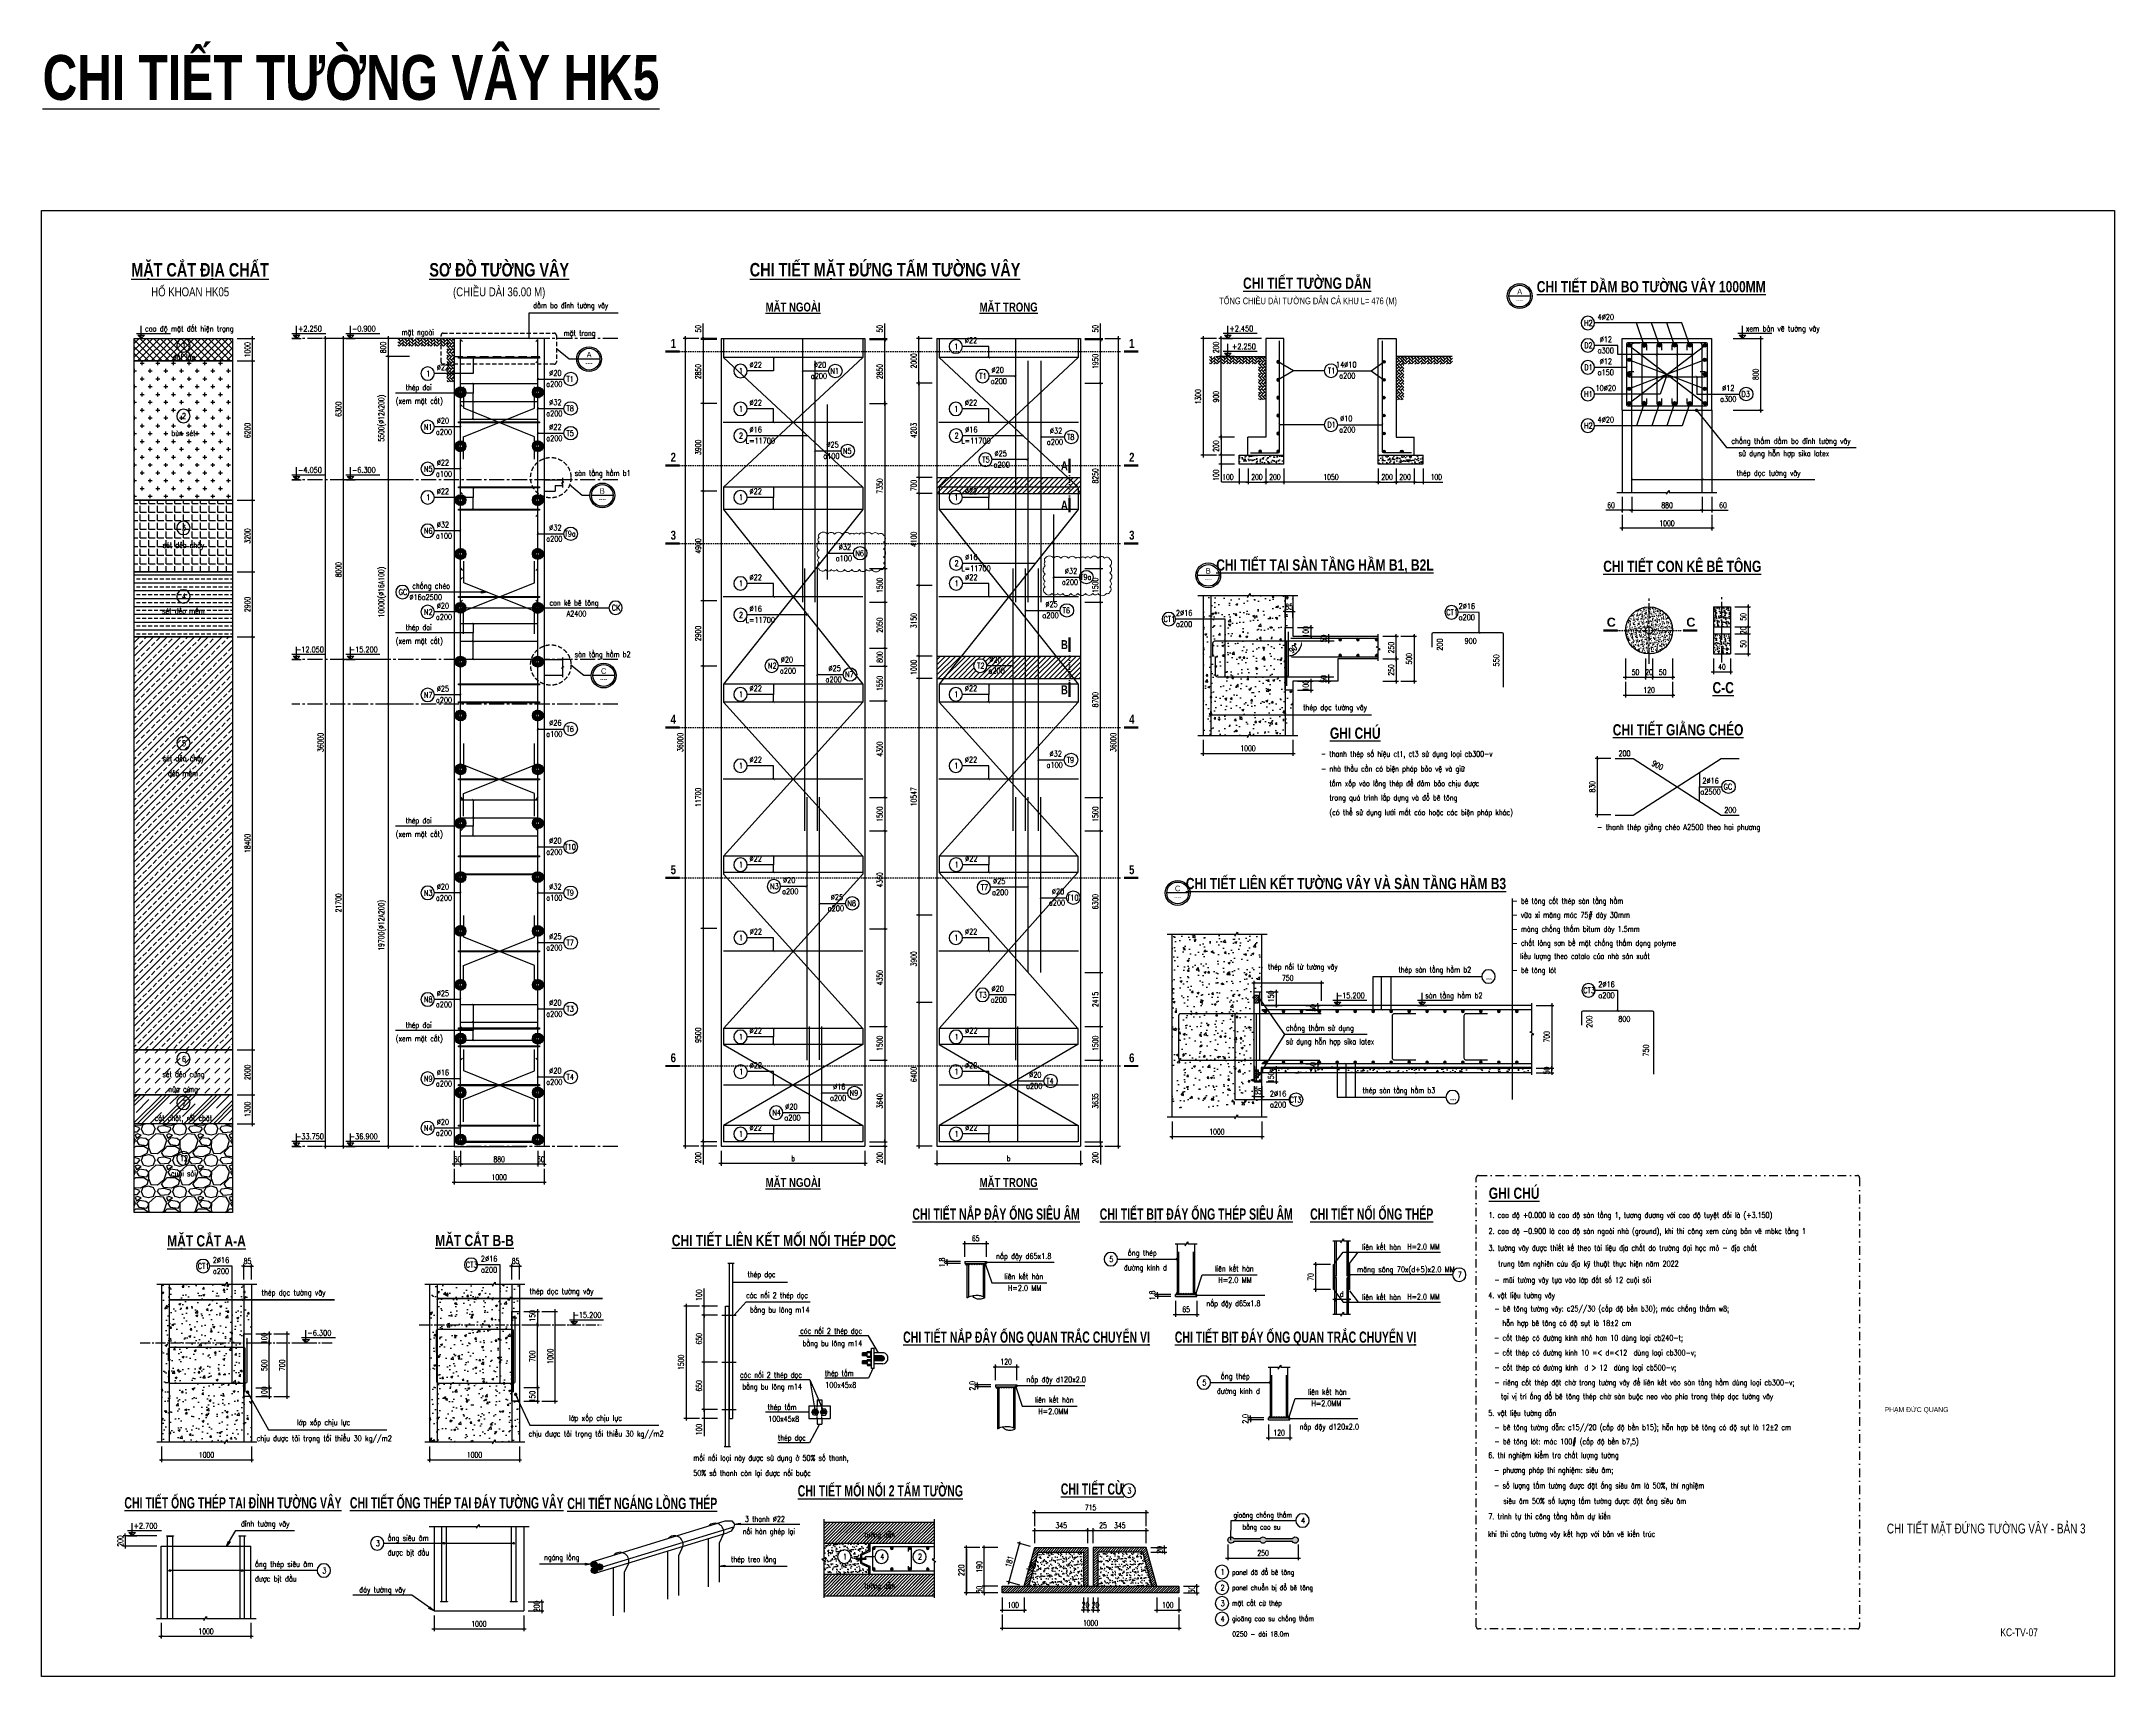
# Model space of a CAD drawing. Header units: millimetres. Extents: x -143570 to 58447, y -1448440 to -1202244.
# Drawn here: x -138866 to -46466, y -1448440 to -1375574 of the extents above; entities that cross this region are included whole.
import ezdxf
from ezdxf.enums import TextEntityAlignment as Align

# ---------------------------------------------------------------- set-up
doc = ezdxf.new("R2010")
doc.units = ezdxf.units.MM
doc.header["$LTSCALE"] = 30
doc.header["$PDMODE"] = 3
for name, pattern in [('CENTER2', [1.125, 0.75, -0.125, 0.125, -0.125]), ('DASHDOT', [25.4, 12.7, -6.35, 0, -6.35]), ('DASHED', [19.05, 12.7, -6.35]), ('DOT', [0.25, 0, -0.25])]:
    doc.linetypes.add(name, pattern=pattern)
doc.layers.get('0').update_dxf_attribs({"lineweight": 9})
doc.layers.get('Defpoints').update_dxf_attribs({"lineweight": 9})
for name, color, linetype in [('0-Chu khung ten', 7, 'Continuous'), ('ccu11-Chidan', 9, 'Continuous'), ('ccu11-Cotthep', 9, 'Continuous'), ('ccu11-Dim', 8, 'Continuous'), ('ccu11-Hatch', 8, 'Continuous'), ('ccu11-Manh', 8, 'Continuous'), ('ccu11-Text', 31, 'Continuous'), ('ccu11-Thay', 7, 'Continuous'), ('ccu11-Thep', 4, 'Continuous'), ('ccu11-Thep doc', 4, 'Continuous'), ('ccu11-Thepdai', 6, 'Continuous'), ('ccu11-Truc', 13, 'CENTER2'), ('ccu11-Water Proofing', 6, 'Continuous')]:
    doc.layers.add(name, color=color, linetype=linetype)
doc.layers.add('ccu11-Khuat', color=9, linetype='DASHED', lineweight=30)
doc.styles.add('ccu11-dim', font='vnsimli.shx', dxfattribs={"width": 0.65, "bigfont": 'bigfont.shx'})
doc.styles.add('ccu11-VnAvantH', font='')
doc.styles.add('ccu11-VnAvH-B', font='')
doc.styles.add('ccu11-vnsimli', font='vnsimli.shx', dxfattribs={"width": 0.8, "bigfont": 'vns.shx'})
doc.styles.add('ccu11-vnsimple', font='vnsimple.shx', dxfattribs={"bigfont": 'bigfont.shx'})
doc.styles.add('ccu11_simli', font='vnsimli.shx', dxfattribs={"width": 0.8})
doc.styles.add('LoGoTTAs1', font='')
doc.styles.add('LoGoTTAs2', font='')
doc.styles.add('VNARIALH', font='')
doc.styles.add('VnHelvetlnsH', font='')
doc.styles.add('VNTIMEH', font='vnsimli.shx', dxfattribs={"width": 0.8, "bigfont": 'bigfont.shx'})
doc.styles.get('ccu11-VnAvantH').set_extended_font_data('.VnAvantH')
doc.styles.get('ccu11-VnAvH-B').set_extended_font_data('.VnAvantH', bold=True)
doc.styles.get('LoGoTTAs1').set_extended_font_data('.VnArialH')
doc.styles.get('LoGoTTAs2').set_extended_font_data('.VnAvantH')
doc.styles.get('VNARIALH').set_extended_font_data('.VnArialH')
doc.styles.get('VnHelvetlnsH').set_extended_font_data('.VnHelvetInsH', bold=True)
doc.linetypes.add('ZIGZAG', pattern='A,0.0001,-0.2,[131,ltypeshp.shx,S=0.2,R=0,X=-0.2,Y=0],-0.4,[131,ltypeshp.shx,S=0.2,R=180,X=0.2,Y=0],-0.2', length=0.8001)
doc.dimstyles.new('ccu11-100', dxfattribs={"dimscale": 100, "dimtxt": 2.5, "dimasz": 1, "dimexe": 1, "dimexo": 2, "dimgap": 1, "dimtad": 1, "dimdec": 0, "dimdsep": 46, "dimtxsty": 'ccu11-dim', "dimblk": 'ARCHTICK', "dimcen": -1, "dimdle": 1, "dimclrd": 256, "dimclre": 256, "dimclrt": 3, "dimadec": 0, "dimazin": 2, "dimtfac": 0.1, "dimtdec": 0, "dimtmove": 0, "dimatfit": 1, "dimldrblk": 'ARCHTICK', "dimfxl": 1, "dimtvp": 0.833333, "dimtolj": 1, "dimtzin": 12, "dimarcsym": 0})
doc.dimstyles.new('ccu11-100(d12a200)', dxfattribs={"dimscale": 100, "dimtxt": 2.5, "dimasz": 1, "dimexe": 1, "dimexo": 2, "dimgap": 0.8, "dimtad": 1, "dimdec": 1, "dimdsep": 46, "dimtxsty": 'ccu11-dim', "dimblk": 'ARCHTICK', "dimcen": -1, "dimdle": 1, "dimclrd": 256, "dimclre": 256, "dimclrt": 3, "dimadec": 0, "dimazin": 2, "dimtfac": 0.1, "dimtdec": 1, "dimtmove": 0, "dimatfit": 1, "dimldrblk": 'ARCHTICK', "dimfxl": 1, "dimtvp": 0.833333, "dimtolj": 1, "dimtzin": 12, "dimarcsym": 0})
doc.dimstyles.new('ccu11-100(d16a100)', dxfattribs={"dimscale": 100, "dimtxt": 2.5, "dimasz": 1, "dimexe": 1, "dimexo": 2, "dimgap": 0.8, "dimtad": 1, "dimdec": 1, "dimdsep": 46, "dimtxsty": 'ccu11-dim', "dimblk": 'ARCHTICK', "dimcen": -1, "dimdle": 1, "dimclrd": 256, "dimclre": 256, "dimclrt": 3, "dimadec": 0, "dimazin": 2, "dimtfac": 0.1, "dimtdec": 1, "dimtmove": 0, "dimatfit": 1, "dimldrblk": 'ARCHTICK', "dimfxl": 1, "dimtvp": 0.833333, "dimtolj": 1, "dimtzin": 12, "dimarcsym": 0})
doc.dimstyles.new('ccu11-100x16', dxfattribs={"dimscale": 100, "dimtxt": 2.5, "dimasz": 1, "dimexe": 1, "dimexo": 2, "dimgap": 1, "dimtad": 1, "dimdec": 0, "dimlfac": 0.0625, "dimdsep": 46, "dimtxsty": 'ccu11-dim', "dimblk": 'ARCHTICK', "dimcen": -1, "dimdle": 1, "dimclrd": 256, "dimclre": 256, "dimclrt": 31, "dimadec": 0, "dimazin": 2, "dimtfac": 0.1, "dimtdec": 0, "dimtmove": 0, "dimatfit": 1, "dimldrblk": 'ARCHTICK', "dimfxl": 1, "dimtvp": 0.833333, "dimtolj": 1, "dimtzin": 12, "dimarcsym": 0})
doc.dimstyles.new('ccu11-100x4', dxfattribs={"dimscale": 100, "dimtxt": 2.5, "dimasz": 1, "dimexe": 1, "dimexo": 2, "dimgap": 1, "dimtad": 1, "dimdec": 0, "dimlfac": 0.25, "dimdsep": 46, "dimtxsty": 'ccu11-dim', "dimblk": 'ARCHTICK', "dimcen": -1, "dimdle": 1, "dimclrd": 256, "dimclre": 256, "dimclrt": 3, "dimadec": 0, "dimazin": 2, "dimtfac": 0.1, "dimtdec": 0, "dimtmove": 0, "dimatfit": 1, "dimldrblk": 'ARCHTICK', "dimfxl": 1, "dimtvp": 0.833333, "dimtolj": 1, "dimtzin": 12, "dimarcsym": 0})
doc.dimstyles.new('ccu11-100x8', dxfattribs={"dimscale": 100, "dimtxt": 2.5, "dimasz": 1, "dimexe": 1, "dimexo": 1, "dimgap": 1, "dimtad": 1, "dimdec": 0, "dimlfac": 0.125, "dimzin": 9, "dimdsep": 46, "dimtxsty": 'ccu11-dim', "dimblk": 'ARCHTICK', "dimcen": 2, "dimdle": 1, "dimclrd": 256, "dimclre": 256, "dimclrt": 31, "dimadec": 0, "dimazin": 2, "dimtfac": 1, "dimtdec": 0, "dimtmove": 0, "dimatfit": 3, "dimldrblk": 'DOTSMALL', "dimfxl": 1, "dimtolj": 1, "dimtzin": 0, "dimlwd": -1, "dimlwe": -1, "dimarcsym": 0})
pattern_1 = [(45.0000011, (307411.015, -11910133.24), (-55.2369952, 55.23699306), [])]
pattern_2 = [(32.602126, (-1224341.735, -812577.97), (-200.764141, -20.173982), [0, -217.5]), (118.602126, (-1224341.74, -812577.97), (-20.218716, -216.044088), [0, -291]), (39.602126, (-1224318.45, -812597.06), (-235.05624, 1.738773), [0, -369]), (251.602126, (-1224318.45, -812597.06), (115.106062, -227.98173), [0, -243.6]), (79.602126, (-1224091.26, -812743.16), (-175.222127, 215.157838), [0, -195]), (55.602126, (-1224219.43, -812664.85), (-222.786305, 152.532823), [30, -240]), (100.602126, (-1224194.68, -812681.8), (-375.31848, -70.25336), [42.426, -339.411]), (145.602126, (-1224010.92, -812625.82), (-152.532823, -222.786305), [30, -240]), (100.602126, (-1223875.34, -812427.8), (-375.31848, -70.25336), [42.426, -339.411]), (235.602126, (-1224010.92, -812625.82), (222.786305, -152.532823), [30, -240]), (100.602126, (-1224042.15, -812459), (-375.31848, -70.25336), [42.426, -339.411]), (325.602126, (-1224219.43, -812664.85), (152.532823, 222.786305), [30, -240]), (100.602126, (-1224027.87, -812650.58), (-375.31848, -70.25336), [42.426, -339.411])]
pattern_3 = [(45, (0, -173330.72), (-112.253202, 112.253202), [])]

# ---------------------------------------------------------------- blocks, each defined once
blk = doc.blocks.new('_ARCHTICK')
at = {"color": 0, "linetype": 'ByBlock', "const_width": 0.15}
blk.add_lwpolyline([(-0.5, -0.5), (0.5, 0.5)], dxfattribs=at)
blk = doc.blocks.new('*D449')
at = {"layer": 'ccu11-Dim', "lineweight": -2, "transparency": 16777216}
for p, q in [((-129459, -1389912), (-129459, -1388712)), ((-130147, -1388812), (-129359, -1388812)), ((-130147, -1389812), (-129359, -1389812))]:
    blk.add_line(p, q, dxfattribs=at)
at = {"layer": 'Defpoints', "color": 0, "transparency": 16777216}
for p in [(-130347, -1388812), (-129459, -1388812), (-130347, -1389812)]:
    blk.add_point(p, dxfattribs=at)
at = {"layer": 'ccu11-Dim', "lineweight": -2, "transparency": 16777216, "xscale": 100, "yscale": 100, "zscale": 100}
for p, rotation in [((-129459, -1388812), 90), ((-129459, -1389812), 270)]:
    blk.add_blockref('_ARCHTICK', p, dxfattribs=dict(at, rotation=rotation))
at = {"layer": 'ccu11-Dim', "color": 3, "transparency": 16777216, "insert": (-129684, -1389312), "char_height": 250, "attachment_point": 5, "rotation": 90, "style": 'ccu11-dim'}
blk.add_mtext('\\A1;1000', dxfattribs=at)
blk = doc.blocks.new('*D450')
at = {"layer": 'ccu11-Dim', "lineweight": -2, "transparency": 16777216}
for p, q in [((-130147, -1389812), (-129359, -1389812)), ((-129459, -1396112), (-129459, -1389712)), ((-130147, -1396012), (-129359, -1396012))]:
    blk.add_line(p, q, dxfattribs=at)
at = {"layer": 'Defpoints', "color": 0, "transparency": 16777216}
for p in [(-130347, -1389812), (-129459, -1389812), (-130347, -1396012)]:
    blk.add_point(p, dxfattribs=at)
at = {"layer": 'ccu11-Dim', "lineweight": -2, "transparency": 16777216, "xscale": 100, "yscale": 100, "zscale": 100}
for p, rotation in [((-129459, -1389812), 90), ((-129459, -1396012), 270)]:
    blk.add_blockref('_ARCHTICK', p, dxfattribs=dict(at, rotation=rotation))
at = {"layer": 'ccu11-Dim', "color": 3, "transparency": 16777216, "insert": (-129684, -1392912), "char_height": 250, "attachment_point": 5, "rotation": 90, "style": 'ccu11-dim'}
blk.add_mtext('\\A1;6200', dxfattribs=at)
blk = doc.blocks.new('*D451')
at = {"layer": 'ccu11-Dim', "lineweight": -2, "transparency": 16777216}
for p, q in [((-130147, -1396012), (-129359, -1396012)), ((-129459, -1399312), (-129459, -1395912)), ((-130147, -1399212), (-129359, -1399212))]:
    blk.add_line(p, q, dxfattribs=at)
at = {"layer": 'Defpoints', "color": 0, "transparency": 16777216}
for p in [(-130347, -1396012), (-129459, -1396012), (-130347, -1399212)]:
    blk.add_point(p, dxfattribs=at)
at = {"layer": 'ccu11-Dim', "lineweight": -2, "transparency": 16777216, "xscale": 100, "yscale": 100, "zscale": 100}
for p, rotation in [((-129459, -1396012), 90), ((-129459, -1399212), 270)]:
    blk.add_blockref('_ARCHTICK', p, dxfattribs=dict(at, rotation=rotation))
at = {"layer": 'ccu11-Dim', "color": 3, "transparency": 16777216, "insert": (-129684, -1397612), "char_height": 250, "attachment_point": 5, "rotation": 90, "style": 'ccu11-dim'}
blk.add_mtext('\\A1;3200', dxfattribs=at)
blk = doc.blocks.new('ccu11_88_tenbv')
at = {"layer": '0-Chu khung ten', "color": 31, "style": 'LoGoTTAs2', "width": 0.8}
for p in [(-8837, 8052), (-8800, 6853)]:
    blk.add_attdef('...', p, '', height=220, dxfattribs=at)
at = {"layer": '0-Chu khung ten', "color": 31}
for tag, height, style, width, p in [('1', 500, 'VNARIALH', 0.85, (-4500, 3869)), ('2', 500, 'VNARIALH', 0.85, (-4500, 2917)), ('S1-01-1', 700, 'LoGoTTAs1', 0.8, (-2250, 607)), ('1/100', 350, 'VNARIALH', 0.85, (-6750, 229))]:
    blk.add_attdef(tag, text='', height=height, dxfattribs=dict(at, style=style, width=width)).set_placement(p, align=Align.CENTER)
blk = doc.blocks.new('*D452')
at = {"layer": 'ccu11-Dim', "lineweight": -2, "transparency": 16777216}
for p, q in [((-120566, -1426412), (-116366, -1426412)), ((-120466, -1425812), (-120466, -1426512)), ((-116466, -1425812), (-116466, -1426512))]:
    blk.add_line(p, q, dxfattribs=at)
at = {"layer": 'Defpoints', "color": 0, "transparency": 16777216}
for p in [(-120466, -1425612), (-116466, -1425612), (-116466, -1426412)]:
    blk.add_point(p, dxfattribs=at)
at = {"layer": 'ccu11-Dim', "lineweight": -2, "transparency": 16777216, "xscale": 100, "yscale": 100, "zscale": 100, "rotation": 180}
blk.add_blockref('_ARCHTICK', (-120466, -1426412), dxfattribs=at)
at = {"layer": 'ccu11-Dim', "lineweight": -2, "transparency": 16777216, "xscale": 100, "yscale": 100, "zscale": 100}
blk.add_blockref('_ARCHTICK', (-116466, -1426412), dxfattribs=at)
at = {"layer": 'ccu11-Dim', "color": 3, "transparency": 16777216, "insert": (-118466, -1426187), "char_height": 250, "attachment_point": 5, "style": 'ccu11-dim'}
blk.add_mtext('\\A1;1000', dxfattribs=at)
blk = doc.blocks.new('*D453')
at = {"layer": 'ccu11-Dim', "lineweight": -2, "transparency": 16777216}
for p, q in [((-125403, -1395212), (-125403, -1388712)), ((-123610, -1388812), (-125503, -1388812)), ((-123610, -1395112), (-125503, -1395112))]:
    blk.add_line(p, q, dxfattribs=at)
at = {"layer": 'Defpoints', "color": 0, "transparency": 16777216}
for p in [(-125403, -1388812), (-123410, -1388812), (-123410, -1395112)]:
    blk.add_point(p, dxfattribs=at)
at = {"layer": 'ccu11-Dim', "lineweight": -2, "transparency": 16777216, "xscale": 100, "yscale": 100, "zscale": 100}
for p, rotation in [((-125403, -1388812), 90), ((-125403, -1395112), 270)]:
    blk.add_blockref('_ARCHTICK', p, dxfattribs=dict(at, rotation=rotation))
at = {"layer": 'ccu11-Dim', "color": 3, "transparency": 16777216, "insert": (-125628, -1391962), "char_height": 250, "attachment_point": 5, "rotation": 90, "style": 'ccu11-dim'}
blk.add_mtext('\\A1;6300', dxfattribs=at)
blk = doc.blocks.new('*D454')
at = {"layer": 'ccu11-Dim', "lineweight": -2, "transparency": 16777216}
for p, q in [((-126203, -1424912), (-126203, -1388712)), ((-125603, -1388812), (-126303, -1388812)), ((-125603, -1424812), (-126303, -1424812))]:
    blk.add_line(p, q, dxfattribs=at)
at = {"layer": 'Defpoints', "color": 0, "transparency": 16777216}
for p in [(-126203, -1388812), (-125403, -1388812), (-125403, -1424812)]:
    blk.add_point(p, dxfattribs=at)
at = {"layer": 'ccu11-Dim', "lineweight": -2, "transparency": 16777216, "xscale": 100, "yscale": 100, "zscale": 100}
for p, rotation in [((-126203, -1388812), 90), ((-126203, -1424812), 270)]:
    blk.add_blockref('_ARCHTICK', p, dxfattribs=dict(at, rotation=rotation))
at = {"layer": 'ccu11-Dim', "color": 3, "transparency": 16777216, "insert": (-126428, -1406812), "char_height": 250, "attachment_point": 5, "rotation": 90, "style": 'ccu11-dim'}
blk.add_mtext('\\A1;36000', dxfattribs=at)
blk = doc.blocks.new('*D455')
at = {"layer": 'ccu11-Dim', "lineweight": -2, "transparency": 16777216}
for p, q in [((-120466, -1425612), (-120566, -1425612)), ((-120466, -1425012), (-120466, -1425712)), ((-120186, -1425612), (-120466, -1425612)), ((-120186, -1425012), (-120186, -1425712)), ((-120186, -1425612), (-120086, -1425612))]:
    blk.add_line(p, q, dxfattribs=at)
at = {"layer": 'Defpoints', "color": 0, "transparency": 16777216}
for p in [(-120466, -1424812), (-120466, -1425612), (-120186, -1424812)]:
    blk.add_point(p, dxfattribs=at)
at = {"layer": 'ccu11-Dim', "lineweight": -2, "transparency": 16777216, "xscale": 100, "yscale": 100, "zscale": 100}
blk.add_blockref('_ARCHTICK', (-120466, -1425612), dxfattribs=at)
at = {"layer": 'ccu11-Dim', "lineweight": -2, "transparency": 16777216, "xscale": 100, "yscale": 100, "zscale": 100, "rotation": 180}
blk.add_blockref('_ARCHTICK', (-120186, -1425612), dxfattribs=at)
at = {"layer": 'ccu11-Dim', "color": 3, "transparency": 16777216, "insert": (-120326, -1425387), "char_height": 250, "attachment_point": 5, "style": 'ccu11-dim'}
blk.add_mtext('\\A1;60', dxfattribs=at)
blk = doc.blocks.new('*D456')
at = {"layer": 'ccu11-Dim', "lineweight": -2, "transparency": 16777216}
for p, q in [((-116746, -1425612), (-116846, -1425612)), ((-116746, -1425012), (-116746, -1425712)), ((-116466, -1425612), (-116746, -1425612)), ((-116466, -1425012), (-116466, -1425712)), ((-116466, -1425612), (-116366, -1425612))]:
    blk.add_line(p, q, dxfattribs=at)
at = {"layer": 'Defpoints', "color": 0, "transparency": 16777216}
for p in [(-116746, -1424812), (-116746, -1425612), (-116466, -1424812)]:
    blk.add_point(p, dxfattribs=at)
at = {"layer": 'ccu11-Dim', "lineweight": -2, "transparency": 16777216, "xscale": 100, "yscale": 100, "zscale": 100}
blk.add_blockref('_ARCHTICK', (-116746, -1425612), dxfattribs=at)
at = {"layer": 'ccu11-Dim', "lineweight": -2, "transparency": 16777216, "xscale": 100, "yscale": 100, "zscale": 100, "rotation": 180}
blk.add_blockref('_ARCHTICK', (-116466, -1425612), dxfattribs=at)
at = {"layer": 'ccu11-Dim', "color": 3, "transparency": 16777216, "insert": (-116606, -1425387), "char_height": 250, "attachment_point": 5, "style": 'ccu11-dim'}
blk.add_mtext('\\A1;60', dxfattribs=at)
blk = doc.blocks.new('*D457')
at = {"layer": 'ccu11-Dim', "lineweight": -2, "transparency": 16777216}
for p, q in [((-116646, -1425612), (-120286, -1425612)), ((-120186, -1425012), (-120186, -1425712)), ((-116746, -1425012), (-116746, -1425712))]:
    blk.add_line(p, q, dxfattribs=at)
at = {"layer": 'Defpoints', "color": 0, "transparency": 16777216}
for p in [(-120186, -1424812), (-120186, -1425612), (-116746, -1424812)]:
    blk.add_point(p, dxfattribs=at)
at = {"layer": 'ccu11-Dim', "lineweight": -2, "transparency": 16777216, "xscale": 100, "yscale": 100, "zscale": 100, "rotation": 180}
blk.add_blockref('_ARCHTICK', (-120186, -1425612), dxfattribs=at)
at = {"layer": 'ccu11-Dim', "lineweight": -2, "transparency": 16777216, "xscale": 100, "yscale": 100, "zscale": 100}
blk.add_blockref('_ARCHTICK', (-116746, -1425612), dxfattribs=at)
at = {"layer": 'ccu11-Dim', "color": 3, "transparency": 16777216, "insert": (-118466, -1425387), "char_height": 250, "attachment_point": 5, "style": 'ccu11-dim'}
blk.add_mtext('\\A1;880', dxfattribs=at)
blk = doc.blocks.new('SHD')
at = {"layer": 'ccu11-Cotthep'}
blk.add_circle((300, 0), 300, dxfattribs=at)
at = {"layer": 'ccu11-Cotthep', "color": 31, "style": 'ccu11_simli', "width": 0.8}
blk.add_attdef('DK', text='', height=250, dxfattribs=at).set_placement((-101, 65), align=Align.BOTTOM_RIGHT)
blk.add_attdef('KH', text='', height=250, dxfattribs=at).set_placement((300, 0), align=Align.MIDDLE)
blk.add_attdef('KC', text='', height=250, dxfattribs=at).set_placement((-101, -142), align=Align.TOP_RIGHT)
blk = doc.blocks.new('*D458')
at = {"layer": 'ccu11-Dim', "lineweight": -2, "transparency": 16777216}
for p, q in [((-123610, -1395112), (-125503, -1395112)), ((-125403, -1403212), (-125403, -1395012)), ((-123610, -1403112), (-125503, -1403112))]:
    blk.add_line(p, q, dxfattribs=at)
at = {"layer": 'Defpoints', "color": 0, "transparency": 16777216}
for p in [(-125403, -1395112), (-123410, -1395112), (-123410, -1403112)]:
    blk.add_point(p, dxfattribs=at)
at = {"layer": 'ccu11-Dim', "lineweight": -2, "transparency": 16777216, "xscale": 100, "yscale": 100, "zscale": 100}
for p, rotation in [((-125403, -1395112), 90), ((-125403, -1403112), 270)]:
    blk.add_blockref('_ARCHTICK', p, dxfattribs=dict(at, rotation=rotation))
at = {"layer": 'ccu11-Dim', "color": 3, "transparency": 16777216, "insert": (-125628, -1399112), "char_height": 250, "attachment_point": 5, "rotation": 90, "style": 'ccu11-dim'}
blk.add_mtext('\\A1;8000', dxfattribs=at)
blk = doc.blocks.new('*D459')
at = {"layer": 'ccu11-Dim', "lineweight": -2, "transparency": 16777216}
for p, q in [((-123610, -1403112), (-125503, -1403112)), ((-125403, -1424912), (-125403, -1403012)), ((-123610, -1424812), (-125503, -1424812))]:
    blk.add_line(p, q, dxfattribs=at)
at = {"layer": 'Defpoints', "color": 0, "transparency": 16777216}
for p in [(-125403, -1403112), (-123410, -1403112), (-123410, -1424812)]:
    blk.add_point(p, dxfattribs=at)
at = {"layer": 'ccu11-Dim', "lineweight": -2, "transparency": 16777216, "xscale": 100, "yscale": 100, "zscale": 100}
for p, rotation in [((-125403, -1403112), 90), ((-125403, -1424812), 270)]:
    blk.add_blockref('_ARCHTICK', p, dxfattribs=dict(at, rotation=rotation))
at = {"layer": 'ccu11-Dim', "color": 3, "transparency": 16777216, "insert": (-125628, -1413962), "char_height": 250, "attachment_point": 5, "rotation": 90, "style": 'ccu11-dim'}
blk.add_mtext('\\A1;21700', dxfattribs=at)
blk = doc.blocks.new('con ke bt')
at = {"layer": 'ccu11-Hatch'}
h = blk.add_hatch(dxfattribs=at)
h.set_pattern_fill('VATLIEU04', color=256, scale=15, pattern_type=2)
h.set_pattern_definition([(50, (0, 0), (107.59, -9.413), [11.25, -123.75]), (355, (0, 0), (-20.813, 112.83), [9, -99]), (100.45, (8.97, -0.78), (86.776, 103.416), [9.56, -105.171]), (46.184, (0, 30), (160.086, -24.828), [16.875, -185.625]), (96.636, (13.34, 27.93), (140.2, 146.12), [14.34, -157.757]), (351.184, (0, 30), (140.2, 146.12), [13.5, -148.5]), (21, (15, 22.5), (89.536, -60.393), [11.25, -123.75]), (326, (15, 22.5), (36.497, 108.773), [9, -99]), (71.45, (22.46, 17.47), (126.033, 48.38), [9.56, -105.171]), (37.5, (0, 0), (1.824, 49.934), [0, -97.8, 0, -100.5, 0, -99.375]), (7.5, (0, 0), (39.4604, 59.162), [0, -57.3, 0, -95.55, 0, -37.875]), (327.5, (-33.45, 0), (80.0734, -3.3832), [0, -37.5, 0, -117, 0, -155.25]), (317.5, (-48.45, 0), (87.478, 15.016), [0, -48.75, 0, -77.7, 0, -110.25]), (45, (0, 0), (-45.078, 45.078), []), (45, (0, 18.375), (-45.078, 45.078), [])])
h.paths.add_polyline_path([(-280, 0, 1), (280, 0, 1)])
h.paths.add_polyline_path([(93, 0, -1), (-93, 0, -1)], flags=16)
at = {"layer": 'ccu11-Thay', "ltscale": 10000}
for radius in [280, 93.3]:
    blk.add_circle((0, 0), radius, dxfattribs=at)
blk = doc.blocks.new('ct-ve')
at = {"layer": 'ccu11-Chidan', "color": 7}
blk.add_lwpolyline([(484, 0), (-484, 0)], dxfattribs=at)
at = {"layer": 'ccu11-Chidan', "color": 9}
blk.add_circle((0, 0), 553, dxfattribs=at)
at = {"layer": 'ccu11-Chidan', "color": 3}
blk.add_circle((0, 0), 484, dxfattribs=at)
at = {"layer": 'ccu11-Chidan', "color": 7, "style": 'ccu11-VnAvantH', "width": 0.8}
blk.add_attdef('B', text='', height=250, dxfattribs=at).set_placement((0, 0), align=Align.BOTTOM_CENTER)
blk.add_attdef('B', text='', height=180, dxfattribs=at).set_placement((0, -76), align=Align.TOP_CENTER)
blk = doc.blocks.new('*D374')
at = {"layer": 'ccu11-Dim', "lineweight": -2, "transparency": 16777216}
for p, q in [((-123410, -1388712), (-123410, -1389712)), ((-122461, -1388812), (-123510, -1388812)), ((-122461, -1389612), (-123510, -1389612))]:
    blk.add_line(p, q, dxfattribs=at)
at = {"layer": 'Defpoints', "color": 0, "transparency": 16777216}
for p in [(-123410, -1389612), (-122261, -1388812), (-122261, -1389612)]:
    blk.add_point(p, dxfattribs=at)
at = {"layer": 'ccu11-Dim', "lineweight": -2, "transparency": 16777216, "xscale": 100, "yscale": 100, "zscale": 100}
for p, rotation in [((-123410, -1388812), 90), ((-123410, -1389612), 270)]:
    blk.add_blockref('_ARCHTICK', p, dxfattribs=dict(at, rotation=rotation))
at = {"layer": 'ccu11-Dim', "color": 3, "transparency": 16777216, "insert": (-123635, -1389212), "char_height": 250, "attachment_point": 5, "rotation": 90, "style": 'ccu11-dim'}
blk.add_mtext('\\A1;800', dxfattribs=at)
blk = doc.blocks.new('ccu11-cotcaodo1')
at = {"layer": 'ccu11-Chidan'}
for p, q in [((-206, 230), (1309, 230)), ((-206, 0), (206, 0)), ((-150, 150), (150, 150)), ((0, 0), (-150, 150)), ((0, 0), (0, 565)), ((0, 0), (150, 150))]:
    blk.add_line(p, q, dxfattribs=at)
blk.add_solid([(-150, 150), (0, 150), (0, 0)], dxfattribs=at)
at = {"layer": 'ccu11-Chidan', "color": 31, "ltscale": 10, "style": 'ccu11-vnsimli', "width": 0.8}
blk.add_attdef('%%P0.000', text='', height=253, dxfattribs=at).set_placement((597, 441), align=Align.MIDDLE_CENTER)
blk = doc.blocks.new('*D375')
at = {"layer": 'ccu11-Dim', "lineweight": -2, "transparency": 16777216}
for p, q in [((-130147, -1399212), (-129359, -1399212)), ((-129459, -1402212), (-129459, -1399112)), ((-130147, -1402112), (-129359, -1402112))]:
    blk.add_line(p, q, dxfattribs=at)
at = {"layer": 'Defpoints', "color": 0, "transparency": 16777216}
for p in [(-130347, -1399212), (-129459, -1399212), (-130347, -1402112)]:
    blk.add_point(p, dxfattribs=at)
at = {"layer": 'ccu11-Dim', "lineweight": -2, "transparency": 16777216, "xscale": 100, "yscale": 100, "zscale": 100}
for p, rotation in [((-129459, -1399212), 90), ((-129459, -1402112), 270)]:
    blk.add_blockref('_ARCHTICK', p, dxfattribs=dict(at, rotation=rotation))
at = {"layer": 'ccu11-Dim', "color": 3, "transparency": 16777216, "insert": (-129684, -1400662), "char_height": 250, "attachment_point": 5, "rotation": 90, "style": 'ccu11-dim'}
blk.add_mtext('\\A1;2900', dxfattribs=at)
blk = doc.blocks.new('*D376')
at = {"layer": 'ccu11-Dim', "lineweight": -2, "transparency": 16777216}
for p, q in [((-130147, -1402112), (-129359, -1402112)), ((-129459, -1420612), (-129459, -1402012)), ((-130147, -1420512), (-129359, -1420512))]:
    blk.add_line(p, q, dxfattribs=at)
at = {"layer": 'Defpoints', "color": 0, "transparency": 16777216}
for p in [(-130347, -1402112), (-129459, -1402112), (-130347, -1420512)]:
    blk.add_point(p, dxfattribs=at)
at = {"layer": 'ccu11-Dim', "lineweight": -2, "transparency": 16777216, "xscale": 100, "yscale": 100, "zscale": 100}
for p, rotation in [((-129459, -1402112), 90), ((-129459, -1420512), 270)]:
    blk.add_blockref('_ARCHTICK', p, dxfattribs=dict(at, rotation=rotation))
at = {"layer": 'ccu11-Dim', "color": 3, "transparency": 16777216, "insert": (-129684, -1411312), "char_height": 250, "attachment_point": 5, "rotation": 90, "style": 'ccu11-dim'}
blk.add_mtext('\\A1;18400', dxfattribs=at)
blk = doc.blocks.new('*D377')
at = {"layer": 'ccu11-Dim', "lineweight": -2, "transparency": 16777216}
for p, q in [((-130147, -1420512), (-129359, -1420512)), ((-129459, -1422612), (-129459, -1420412)), ((-130147, -1422512), (-129359, -1422512))]:
    blk.add_line(p, q, dxfattribs=at)
at = {"layer": 'Defpoints', "color": 0, "transparency": 16777216}
for p in [(-130347, -1420512), (-129459, -1420512), (-130347, -1422512)]:
    blk.add_point(p, dxfattribs=at)
at = {"layer": 'ccu11-Dim', "lineweight": -2, "transparency": 16777216, "xscale": 100, "yscale": 100, "zscale": 100}
for p, rotation in [((-129459, -1420512), 90), ((-129459, -1422512), 270)]:
    blk.add_blockref('_ARCHTICK', p, dxfattribs=dict(at, rotation=rotation))
at = {"layer": 'ccu11-Dim', "color": 3, "transparency": 16777216, "insert": (-129684, -1421512), "char_height": 250, "attachment_point": 5, "rotation": 90, "style": 'ccu11-dim'}
blk.add_mtext('\\A1;2000', dxfattribs=at)
blk = doc.blocks.new('*D378')
at = {"layer": 'ccu11-Dim', "lineweight": -2, "transparency": 16777216}
for p, q in [((-130147, -1422512), (-129359, -1422512)), ((-129459, -1423912), (-129459, -1422412)), ((-130147, -1423812), (-129359, -1423812))]:
    blk.add_line(p, q, dxfattribs=at)
at = {"layer": 'Defpoints', "color": 0, "transparency": 16777216}
for p in [(-130347, -1422512), (-129459, -1422512), (-130347, -1423812)]:
    blk.add_point(p, dxfattribs=at)
at = {"layer": 'ccu11-Dim', "lineweight": -2, "transparency": 16777216, "xscale": 100, "yscale": 100, "zscale": 100}
for p, rotation in [((-129459, -1422512), 90), ((-129459, -1423812), 270)]:
    blk.add_blockref('_ARCHTICK', p, dxfattribs=dict(at, rotation=rotation))
at = {"layer": 'ccu11-Dim', "color": 3, "transparency": 16777216, "insert": (-129684, -1423162), "char_height": 250, "attachment_point": 5, "rotation": 90, "style": 'ccu11-dim'}
blk.add_mtext('\\A1;1300', dxfattribs=at)
blk = doc.blocks.new('*D379')
at = {"layer": 'ccu11-Dim', "lineweight": -2, "transparency": 16777216}
for p, q in [((-109370, -1388809), (-109370, -1388145)), ((-108770, -1388809), (-109470, -1388809)), ((-108770, -1388859), (-109470, -1388859)), ((-109370, -1388859), (-109370, -1388809)), ((-109370, -1388859), (-109370, -1388959))]:
    blk.add_line(p, q, dxfattribs=at)
at = {"layer": 'Defpoints', "color": 0, "transparency": 16777216}
for p in [(-109370, -1388809), (-108570, -1388809), (-108570, -1388859)]:
    blk.add_point(p, dxfattribs=at)
at = {"layer": 'ccu11-Dim', "lineweight": -2, "transparency": 16777216, "xscale": 100, "yscale": 100, "zscale": 100}
for p, rotation in [((-109370, -1388809), 270), ((-109370, -1388859), 90)]:
    blk.add_blockref('_ARCHTICK', p, dxfattribs=dict(at, rotation=rotation))
at = {"layer": 'ccu11-Dim', "color": 3, "transparency": 16777216, "insert": (-109595, -1388377), "char_height": 250, "attachment_point": 5, "rotation": 90, "style": 'ccu11-dim'}
blk.add_mtext('\\A1;50', dxfattribs=at)
blk = doc.blocks.new('*D380')
at = {"layer": 'ccu11-Dim', "lineweight": -2, "ltscale": 3000, "transparency": 16777216}
for p, q in [((-102064, -1425575), (-108670, -1425575)), ((-108570, -1425009), (-108570, -1425675)), ((-102164, -1425009), (-102164, -1425675))]:
    blk.add_line(p, q, dxfattribs=at)
at = {"layer": 'Defpoints', "color": 0, "ltscale": 3000, "transparency": 16777216}
for p in [(-108570, -1424809), (-108570, -1425575), (-102164, -1424809)]:
    blk.add_point(p, dxfattribs=at)
at = {"layer": 'ccu11-Dim', "lineweight": -2, "ltscale": 3000, "transparency": 16777216, "xscale": 100, "yscale": 100, "zscale": 100, "rotation": 180}
blk.add_blockref('_ARCHTICK', (-108570, -1425575), dxfattribs=at)
at = {"layer": 'ccu11-Dim', "lineweight": -2, "ltscale": 3000, "transparency": 16777216, "xscale": 100, "yscale": 100, "zscale": 100}
blk.add_blockref('_ARCHTICK', (-102164, -1425575), dxfattribs=at)
at = {"layer": 'ccu11-Dim', "color": 3, "ltscale": 3000, "transparency": 16777216, "insert": (-105367, -1425350), "char_height": 250, "attachment_point": 5, "style": 'ccu11-dim'}
blk.add_mtext('\\A1;b', dxfattribs=at)
blk = doc.blocks.new('*D381')
at = {"layer": 'ccu11-Dim', "lineweight": -2, "ltscale": 3000, "transparency": 16777216}
for p, q in [((-99061, -1425573), (-92455, -1425573)), ((-98961, -1425005), (-98961, -1425673)), ((-92555, -1425007), (-92555, -1425673))]:
    blk.add_line(p, q, dxfattribs=at)
at = {"layer": 'Defpoints', "color": 0, "ltscale": 3000, "transparency": 16777216}
for p in [(-98961, -1424805), (-92555, -1424807), (-92555, -1425573)]:
    blk.add_point(p, dxfattribs=at)
at = {"layer": 'ccu11-Dim', "lineweight": -2, "ltscale": 3000, "transparency": 16777216, "xscale": 100, "yscale": 100, "zscale": 100, "rotation": 180}
blk.add_blockref('_ARCHTICK', (-98961, -1425573), dxfattribs=at)
at = {"layer": 'ccu11-Dim', "lineweight": -2, "ltscale": 3000, "transparency": 16777216, "xscale": 100, "yscale": 100, "zscale": 100}
blk.add_blockref('_ARCHTICK', (-92555, -1425573), dxfattribs=at)
at = {"layer": 'ccu11-Dim', "color": 3, "ltscale": 3000, "transparency": 16777216, "insert": (-95758, -1425348), "char_height": 250, "attachment_point": 5, "style": 'ccu11-dim'}
blk.add_mtext('\\A1;b', dxfattribs=at)
blk = doc.blocks.new('*D382')
at = {"layer": 'ccu11-Dim', "lineweight": -2, "ltscale": 3000, "transparency": 16777216}
for p, q in [((-92355, -1424609), (-91567, -1424609)), ((-91667, -1424609), (-91667, -1424509)), ((-91667, -1424609), (-91667, -1424809)), ((-92355, -1424809), (-91567, -1424809)), ((-91667, -1424809), (-91667, -1425626))]:
    blk.add_line(p, q, dxfattribs=at)
at = {"layer": 'Defpoints', "color": 0, "ltscale": 3000, "transparency": 16777216}
for p in [(-92555, -1424609), (-92555, -1424809), (-91667, -1424809)]:
    blk.add_point(p, dxfattribs=at)
at = {"layer": 'ccu11-Dim', "lineweight": -2, "ltscale": 3000, "transparency": 16777216, "xscale": 100, "yscale": 100, "zscale": 100}
for p, rotation in [((-91667, -1424609), 270), ((-91667, -1424809), 90)]:
    blk.add_blockref('_ARCHTICK', p, dxfattribs=dict(at, rotation=rotation))
at = {"layer": 'ccu11-Dim', "color": 3, "ltscale": 3000, "transparency": 16777216, "insert": (-91892, -1425318), "char_height": 250, "attachment_point": 5, "rotation": 90, "style": 'ccu11-dim'}
blk.add_mtext('\\A1;200', dxfattribs=at)
blk = doc.blocks.new('*D383')
at = {"layer": 'ccu11-Dim', "lineweight": -2, "transparency": 16777216}
for p, q in [((-99161, -1390809), (-99861, -1390809)), ((-99761, -1390709), (-99761, -1395112)), ((-99162, -1395012), (-99861, -1395012))]:
    blk.add_line(p, q, dxfattribs=at)
at = {"layer": 'Defpoints', "color": 0, "transparency": 16777216}
for p in [(-98961, -1390809), (-99761, -1395012), (-98962, -1395012)]:
    blk.add_point(p, dxfattribs=at)
at = {"layer": 'ccu11-Dim', "lineweight": -2, "transparency": 16777216, "xscale": 100, "yscale": 100, "zscale": 100}
for p, rotation in [((-99761, -1390809), 90), ((-99761, -1395012), 270)]:
    blk.add_blockref('_ARCHTICK', p, dxfattribs=dict(at, rotation=rotation))
at = {"layer": 'ccu11-Dim', "color": 3, "transparency": 16777216, "insert": (-99986, -1392910), "char_height": 250, "attachment_point": 5, "rotation": 90, "style": 'ccu11-dim'}
blk.add_mtext('\\A1;4203', dxfattribs=at)
blk = doc.blocks.new('*D384')
at = {"layer": 'ccu11-Dim', "lineweight": -2, "transparency": 16777216}
for p, q in [((-91667, -1388809), (-91667, -1388145)), ((-92355, -1388809), (-91567, -1388809)), ((-92355, -1388859), (-91567, -1388859)), ((-91667, -1388859), (-91667, -1388809)), ((-91667, -1388859), (-91667, -1388959))]:
    blk.add_line(p, q, dxfattribs=at)
at = {"layer": 'Defpoints', "color": 0, "transparency": 16777216}
for p in [(-92555, -1388809), (-92555, -1388859), (-91667, -1388809)]:
    blk.add_point(p, dxfattribs=at)
at = {"layer": 'ccu11-Dim', "lineweight": -2, "transparency": 16777216, "xscale": 100, "yscale": 100, "zscale": 100}
for p, rotation in [((-91667, -1388809), 270), ((-91667, -1388859), 90)]:
    blk.add_blockref('_ARCHTICK', p, dxfattribs=dict(at, rotation=rotation))
at = {"layer": 'ccu11-Dim', "color": 3, "transparency": 16777216, "insert": (-91892, -1388377), "char_height": 250, "attachment_point": 5, "rotation": 90, "style": 'ccu11-dim'}
blk.add_mtext('\\A1;50', dxfattribs=at)
blk = doc.blocks.new('*D385')
at = {"layer": 'ccu11-Dim', "lineweight": -2, "transparency": 16777216}
for p, q in [((-90867, -1424908), (-90867, -1388709)), ((-91467, -1388809), (-90767, -1388809)), ((-91467, -1424808), (-90767, -1424808))]:
    blk.add_line(p, q, dxfattribs=at)
at = {"layer": 'Defpoints', "color": 0, "transparency": 16777216}
for p in [(-91667, -1388809), (-90867, -1388809), (-91667, -1424808)]:
    blk.add_point(p, dxfattribs=at)
at = {"layer": 'ccu11-Dim', "lineweight": -2, "transparency": 16777216, "xscale": 100, "yscale": 100, "zscale": 100}
for p, rotation in [((-90867, -1388809), 90), ((-90867, -1424808), 270)]:
    blk.add_blockref('_ARCHTICK', p, dxfattribs=dict(at, rotation=rotation))
at = {"layer": 'ccu11-Dim', "color": 3, "transparency": 16777216, "insert": (-91092, -1406809), "char_height": 250, "attachment_point": 5, "rotation": 90, "style": 'ccu11-dim'}
blk.add_mtext('\\A1;36000', dxfattribs=at)
blk = doc.blocks.new('*D333')
at = {"layer": 'ccu11-Dim', "lineweight": -2, "transparency": 16777216}
for p, q in [((-99161, -1402962), (-99861, -1402962)), ((-99761, -1402862), (-99761, -1404062)), ((-99161, -1403962), (-99861, -1403962))]:
    blk.add_line(p, q, dxfattribs=at)
at = {"layer": 'Defpoints', "color": 0, "transparency": 16777216}
for p in [(-98961, -1402962), (-99761, -1403962), (-98961, -1403962)]:
    blk.add_point(p, dxfattribs=at)
at = {"layer": 'ccu11-Dim', "lineweight": -2, "transparency": 16777216, "xscale": 100, "yscale": 100, "zscale": 100}
for p, rotation in [((-99761, -1402962), 90), ((-99761, -1403962), 270)]:
    blk.add_blockref('_ARCHTICK', p, dxfattribs=dict(at, rotation=rotation))
at = {"layer": 'ccu11-Dim', "color": 3, "transparency": 16777216, "insert": (-99986, -1403462), "char_height": 250, "attachment_point": 5, "rotation": 90, "style": 'ccu11-dim'}
blk.add_mtext('\\A1;1000', dxfattribs=at)
blk = doc.blocks.new('*D334')
at = {"layer": 'ccu11-Dim', "lineweight": -2, "transparency": 16777216}
for p, q in [((-110170, -1388709), (-110170, -1424909)), ((-109570, -1388809), (-110270, -1388809)), ((-109570, -1424809), (-110270, -1424809))]:
    blk.add_line(p, q, dxfattribs=at)
at = {"layer": 'Defpoints', "color": 0, "transparency": 16777216}
for p in [(-109370, -1388809), (-110170, -1424809), (-109370, -1424809)]:
    blk.add_point(p, dxfattribs=at)
at = {"layer": 'ccu11-Dim', "lineweight": -2, "transparency": 16777216, "xscale": 100, "yscale": 100, "zscale": 100}
for p, rotation in [((-110170, -1388809), 90), ((-110170, -1424809), 270)]:
    blk.add_blockref('_ARCHTICK', p, dxfattribs=dict(at, rotation=rotation))
at = {"layer": 'ccu11-Dim', "color": 3, "transparency": 16777216, "insert": (-110395, -1406809), "char_height": 250, "attachment_point": 5, "rotation": 90, "style": 'ccu11-dim'}
blk.add_mtext('\\A1;36000', dxfattribs=at)
blk = doc.blocks.new('*D335')
at = {"layer": 'ccu11-Dim', "lineweight": -2, "transparency": 16777216}
for p, q in [((-109370, -1388759), (-109370, -1391809)), ((-108770, -1388859), (-109470, -1388859)), ((-108770, -1391709), (-109470, -1391709))]:
    blk.add_line(p, q, dxfattribs=at)
at = {"layer": 'Defpoints', "color": 0, "transparency": 16777216}
for p in [(-108570, -1388859), (-109370, -1391709), (-108570, -1391709)]:
    blk.add_point(p, dxfattribs=at)
at = {"layer": 'ccu11-Dim', "lineweight": -2, "transparency": 16777216, "xscale": 100, "yscale": 100, "zscale": 100}
for p, rotation in [((-109370, -1388859), 90), ((-109370, -1391709), 270)]:
    blk.add_blockref('_ARCHTICK', p, dxfattribs=dict(at, rotation=rotation))
at = {"layer": 'ccu11-Dim', "color": 3, "transparency": 16777216, "insert": (-109595, -1390284), "char_height": 250, "attachment_point": 5, "rotation": 90, "style": 'ccu11-dim'}
blk.add_mtext('\\A1;2850', dxfattribs=at)
blk = doc.blocks.new('*D336')
at = {"layer": 'ccu11-Dim', "lineweight": -2, "transparency": 16777216}
for p, q in [((-108770, -1391709), (-109470, -1391709)), ((-109370, -1391609), (-109370, -1395709)), ((-108770, -1395609), (-109470, -1395609))]:
    blk.add_line(p, q, dxfattribs=at)
at = {"layer": 'Defpoints', "color": 0, "transparency": 16777216}
for p in [(-108570, -1391709), (-109370, -1395609), (-108570, -1395609)]:
    blk.add_point(p, dxfattribs=at)
at = {"layer": 'ccu11-Dim', "lineweight": -2, "transparency": 16777216, "xscale": 100, "yscale": 100, "zscale": 100}
for p, rotation in [((-109370, -1391709), 90), ((-109370, -1395609), 270)]:
    blk.add_blockref('_ARCHTICK', p, dxfattribs=dict(at, rotation=rotation))
at = {"layer": 'ccu11-Dim', "color": 3, "transparency": 16777216, "insert": (-109595, -1393659), "char_height": 250, "attachment_point": 5, "rotation": 90, "style": 'ccu11-dim'}
blk.add_mtext('\\A1;3900', dxfattribs=at)
blk = doc.blocks.new('*D337')
at = {"layer": 'ccu11-Dim', "lineweight": -2, "transparency": 16777216}
for p, q in [((-108770, -1395609), (-109470, -1395609)), ((-109370, -1395509), (-109370, -1400609)), ((-108770, -1400509), (-109470, -1400509))]:
    blk.add_line(p, q, dxfattribs=at)
at = {"layer": 'Defpoints', "color": 0, "transparency": 16777216}
for p in [(-108570, -1395609), (-109370, -1400509), (-108570, -1400509)]:
    blk.add_point(p, dxfattribs=at)
at = {"layer": 'ccu11-Dim', "lineweight": -2, "transparency": 16777216, "xscale": 100, "yscale": 100, "zscale": 100}
for p, rotation in [((-109370, -1395609), 90), ((-109370, -1400509), 270)]:
    blk.add_blockref('_ARCHTICK', p, dxfattribs=dict(at, rotation=rotation))
at = {"layer": 'ccu11-Dim', "color": 3, "transparency": 16777216, "insert": (-109595, -1398059), "char_height": 250, "attachment_point": 5, "rotation": 90, "style": 'ccu11-dim'}
blk.add_mtext('\\A1;4900', dxfattribs=at)
blk = doc.blocks.new('*D338')
at = {"layer": 'ccu11-Dim', "lineweight": -2, "transparency": 16777216}
for p, q in [((-108770, -1400509), (-109470, -1400509)), ((-109370, -1400409), (-109370, -1403509)), ((-108770, -1403409), (-109470, -1403409))]:
    blk.add_line(p, q, dxfattribs=at)
at = {"layer": 'Defpoints', "color": 0, "transparency": 16777216}
for p in [(-108570, -1400509), (-109370, -1403409), (-108570, -1403409)]:
    blk.add_point(p, dxfattribs=at)
at = {"layer": 'ccu11-Dim', "lineweight": -2, "transparency": 16777216, "xscale": 100, "yscale": 100, "zscale": 100}
for p, rotation in [((-109370, -1400509), 90), ((-109370, -1403409), 270)]:
    blk.add_blockref('_ARCHTICK', p, dxfattribs=dict(at, rotation=rotation))
at = {"layer": 'ccu11-Dim', "color": 3, "transparency": 16777216, "insert": (-109595, -1401959), "char_height": 250, "attachment_point": 5, "rotation": 90, "style": 'ccu11-dim'}
blk.add_mtext('\\A1;2900', dxfattribs=at)
blk = doc.blocks.new('*D339')
at = {"layer": 'ccu11-Dim', "lineweight": -2, "transparency": 16777216}
for p, q in [((-108770, -1403409), (-109470, -1403409)), ((-109370, -1403309), (-109370, -1415209)), ((-108770, -1415109), (-109470, -1415109))]:
    blk.add_line(p, q, dxfattribs=at)
at = {"layer": 'Defpoints', "color": 0, "transparency": 16777216}
for p in [(-108570, -1403409), (-109370, -1415109), (-108570, -1415109)]:
    blk.add_point(p, dxfattribs=at)
at = {"layer": 'ccu11-Dim', "lineweight": -2, "transparency": 16777216, "xscale": 100, "yscale": 100, "zscale": 100}
for p, rotation in [((-109370, -1403409), 90), ((-109370, -1415109), 270)]:
    blk.add_blockref('_ARCHTICK', p, dxfattribs=dict(at, rotation=rotation))
at = {"layer": 'ccu11-Dim', "color": 3, "transparency": 16777216, "insert": (-109595, -1409259), "char_height": 250, "attachment_point": 5, "rotation": 90, "style": 'ccu11-dim'}
blk.add_mtext('\\A1;11700', dxfattribs=at)
blk = doc.blocks.new('*D340')
at = {"layer": 'ccu11-Dim', "lineweight": -2, "transparency": 16777216}
for p, q in [((-99162, -1395712), (-99861, -1395712)), ((-99761, -1395612), (-99761, -1399912)), ((-99161, -1399812), (-99861, -1399812))]:
    blk.add_line(p, q, dxfattribs=at)
at = {"layer": 'Defpoints', "color": 0, "transparency": 16777216}
for p in [(-98962, -1395712), (-99761, -1399812), (-98961, -1399812)]:
    blk.add_point(p, dxfattribs=at)
at = {"layer": 'ccu11-Dim', "lineweight": -2, "transparency": 16777216, "xscale": 100, "yscale": 100, "zscale": 100}
for p, rotation in [((-99761, -1395712), 90), ((-99761, -1399812), 270)]:
    blk.add_blockref('_ARCHTICK', p, dxfattribs=dict(at, rotation=rotation))
at = {"layer": 'ccu11-Dim', "color": 3, "transparency": 16777216, "insert": (-99986, -1397762), "char_height": 250, "attachment_point": 5, "rotation": 90, "style": 'ccu11-dim'}
blk.add_mtext('\\A1;4100', dxfattribs=at)
blk = doc.blocks.new('*D341')
at = {"layer": 'ccu11-Dim', "lineweight": -2, "transparency": 16777216}
for p, q in [((-99761, -1390909), (-99761, -1388709)), ((-99161, -1388809), (-99861, -1388809)), ((-99161, -1390809), (-99861, -1390809))]:
    blk.add_line(p, q, dxfattribs=at)
at = {"layer": 'Defpoints', "color": 0, "transparency": 16777216}
for p in [(-99761, -1388809), (-98961, -1388809), (-98961, -1390809)]:
    blk.add_point(p, dxfattribs=at)
at = {"layer": 'ccu11-Dim', "lineweight": -2, "transparency": 16777216, "xscale": 100, "yscale": 100, "zscale": 100}
for p, rotation in [((-99761, -1388809), 90), ((-99761, -1390809), 270)]:
    blk.add_blockref('_ARCHTICK', p, dxfattribs=dict(at, rotation=rotation))
at = {"layer": 'ccu11-Dim', "color": 3, "transparency": 16777216, "insert": (-99986, -1389809), "char_height": 250, "attachment_point": 5, "rotation": 90, "style": 'ccu11-dim'}
blk.add_mtext('\\A1;2000', dxfattribs=at)
blk = doc.blocks.new('*D342')
at = {"layer": 'ccu11-Dim', "lineweight": -2, "transparency": 16777216}
for p, q in [((-99162, -1395012), (-99861, -1395012)), ((-99761, -1394912), (-99761, -1395812)), ((-99162, -1395712), (-99861, -1395712))]:
    blk.add_line(p, q, dxfattribs=at)
at = {"layer": 'Defpoints', "color": 0, "transparency": 16777216}
for p in [(-98962, -1395012), (-99761, -1395712), (-98962, -1395712)]:
    blk.add_point(p, dxfattribs=at)
at = {"layer": 'ccu11-Dim', "lineweight": -2, "transparency": 16777216, "xscale": 100, "yscale": 100, "zscale": 100}
for p, rotation in [((-99761, -1395012), 90), ((-99761, -1395712), 270)]:
    blk.add_blockref('_ARCHTICK', p, dxfattribs=dict(at, rotation=rotation))
at = {"layer": 'ccu11-Dim', "color": 3, "transparency": 16777216, "insert": (-99986, -1395362), "char_height": 250, "attachment_point": 5, "rotation": 90, "style": 'ccu11-dim'}
blk.add_mtext('\\A1;700', dxfattribs=at)
blk = doc.blocks.new('*D343')
at = {"layer": 'ccu11-Dim', "lineweight": -2, "transparency": 16777216}
for p, q in [((-99161, -1399812), (-99861, -1399812)), ((-99761, -1399712), (-99761, -1403062)), ((-99161, -1402962), (-99861, -1402962))]:
    blk.add_line(p, q, dxfattribs=at)
at = {"layer": 'Defpoints', "color": 0, "transparency": 16777216}
for p in [(-98961, -1399812), (-99761, -1402962), (-98961, -1402962)]:
    blk.add_point(p, dxfattribs=at)
at = {"layer": 'ccu11-Dim', "lineweight": -2, "transparency": 16777216, "xscale": 100, "yscale": 100, "zscale": 100}
for p, rotation in [((-99761, -1399812), 90), ((-99761, -1402962), 270)]:
    blk.add_blockref('_ARCHTICK', p, dxfattribs=dict(at, rotation=rotation))
at = {"layer": 'ccu11-Dim', "color": 3, "transparency": 16777216, "insert": (-99986, -1401387), "char_height": 250, "attachment_point": 5, "rotation": 90, "style": 'ccu11-dim'}
blk.add_mtext('\\A1;3150', dxfattribs=at)
blk = doc.blocks.new('*D344')
at = {"layer": 'ccu11-Dim', "lineweight": -2, "transparency": 16777216}
for p, q in [((-99161, -1403962), (-99861, -1403962)), ((-99761, -1403862), (-99761, -1414609)), ((-99161, -1414509), (-99861, -1414509))]:
    blk.add_line(p, q, dxfattribs=at)
at = {"layer": 'Defpoints', "color": 0, "transparency": 16777216}
for p in [(-98961, -1403962), (-99761, -1414509), (-98961, -1414509)]:
    blk.add_point(p, dxfattribs=at)
at = {"layer": 'ccu11-Dim', "lineweight": -2, "transparency": 16777216, "xscale": 100, "yscale": 100, "zscale": 100}
for p, rotation in [((-99761, -1403962), 90), ((-99761, -1414509), 270)]:
    blk.add_blockref('_ARCHTICK', p, dxfattribs=dict(at, rotation=rotation))
at = {"layer": 'ccu11-Dim', "color": 3, "transparency": 16777216, "insert": (-99986, -1409235), "char_height": 250, "attachment_point": 5, "rotation": 90, "style": 'ccu11-dim'}
blk.add_mtext('\\A1;10547', dxfattribs=at)
blk = doc.blocks.new('*D345')
at = {"layer": 'ccu11-Dim', "lineweight": -2, "transparency": 16777216}
for p, q in [((-108770, -1424608), (-109470, -1424608)), ((-109370, -1424608), (-109370, -1424508)), ((-109370, -1424608), (-109370, -1424809)), ((-108770, -1424809), (-109470, -1424809)), ((-109370, -1424809), (-109370, -1425626))]:
    blk.add_line(p, q, dxfattribs=at)
at = {"layer": 'Defpoints', "color": 0, "transparency": 16777216}
for p in [(-108570, -1424608), (-109370, -1424809), (-108570, -1424809)]:
    blk.add_point(p, dxfattribs=at)
at = {"layer": 'ccu11-Dim', "lineweight": -2, "transparency": 16777216, "xscale": 100, "yscale": 100, "zscale": 100}
for p, rotation in [((-109370, -1424608), 270), ((-109370, -1424809), 90)]:
    blk.add_blockref('_ARCHTICK', p, dxfattribs=dict(at, rotation=rotation))
at = {"layer": 'ccu11-Dim', "color": 3, "transparency": 16777216, "insert": (-109595, -1425318), "char_height": 250, "attachment_point": 5, "rotation": 90, "style": 'ccu11-dim'}
blk.add_mtext('\\A1;200', dxfattribs=at)
blk = doc.blocks.new('*D346')
at = {"layer": 'ccu11-Dim', "lineweight": -2, "transparency": 16777216}
for p, q in [((-99161, -1414509), (-99861, -1414509)), ((-99761, -1414409), (-99761, -1418509)), ((-99161, -1418409), (-99861, -1418409))]:
    blk.add_line(p, q, dxfattribs=at)
at = {"layer": 'Defpoints', "color": 0, "transparency": 16777216}
for p in [(-98961, -1414509), (-99761, -1418409), (-98961, -1418409)]:
    blk.add_point(p, dxfattribs=at)
at = {"layer": 'ccu11-Dim', "lineweight": -2, "transparency": 16777216, "xscale": 100, "yscale": 100, "zscale": 100}
for p, rotation in [((-99761, -1414509), 90), ((-99761, -1418409), 270)]:
    blk.add_blockref('_ARCHTICK', p, dxfattribs=dict(at, rotation=rotation))
at = {"layer": 'ccu11-Dim', "color": 3, "transparency": 16777216, "insert": (-99986, -1416459), "char_height": 250, "attachment_point": 5, "rotation": 90, "style": 'ccu11-dim'}
blk.add_mtext('\\A1;3900', dxfattribs=at)
blk = doc.blocks.new('*D347')
at = {"layer": 'ccu11-Dim', "lineweight": -2, "transparency": 16777216}
for p, q in [((-99761, -1418309), (-99761, -1424909)), ((-99161, -1418409), (-99861, -1418409)), ((-99161, -1424809), (-99861, -1424809))]:
    blk.add_line(p, q, dxfattribs=at)
at = {"layer": 'Defpoints', "color": 0, "transparency": 16777216}
for p in [(-98961, -1418409), (-99761, -1424809), (-98961, -1424809)]:
    blk.add_point(p, dxfattribs=at)
at = {"layer": 'ccu11-Dim', "lineweight": -2, "transparency": 16777216, "xscale": 100, "yscale": 100, "zscale": 100}
for p, rotation in [((-99761, -1418409), 90), ((-99761, -1424809), 270)]:
    blk.add_blockref('_ARCHTICK', p, dxfattribs=dict(at, rotation=rotation))
at = {"layer": 'ccu11-Dim', "color": 3, "transparency": 16777216, "insert": (-99986, -1421609), "char_height": 250, "attachment_point": 5, "rotation": 90, "style": 'ccu11-dim'}
blk.add_mtext('\\A1;6400', dxfattribs=at)
blk = doc.blocks.new('*D348')
at = {"layer": 'ccu11-Dim', "lineweight": -2, "transparency": 16777216}
for p, q in [((-108770, -1415109), (-109470, -1415109)), ((-109370, -1415009), (-109370, -1424708)), ((-108770, -1424608), (-109470, -1424608))]:
    blk.add_line(p, q, dxfattribs=at)
at = {"layer": 'Defpoints', "color": 0, "transparency": 16777216}
for p in [(-108570, -1415109), (-109370, -1424608), (-108570, -1424608)]:
    blk.add_point(p, dxfattribs=at)
at = {"layer": 'ccu11-Dim', "lineweight": -2, "transparency": 16777216, "xscale": 100, "yscale": 100, "zscale": 100}
for p, rotation in [((-109370, -1415109), 90), ((-109370, -1424608), 270)]:
    blk.add_blockref('_ARCHTICK', p, dxfattribs=dict(at, rotation=rotation))
at = {"layer": 'ccu11-Dim', "color": 3, "transparency": 16777216, "insert": (-109595, -1419859), "char_height": 250, "attachment_point": 5, "rotation": 90, "style": 'ccu11-dim'}
blk.add_mtext('\\A1;9500', dxfattribs=at)
blk = doc.blocks.new('*D349')
at = {"layer": 'ccu11-Dim', "lineweight": -2, "transparency": 16777216}
for p, q in [((-92355, -1420973), (-91567, -1420973)), ((-91667, -1424709), (-91667, -1420873)), ((-92355, -1424609), (-91567, -1424609))]:
    blk.add_line(p, q, dxfattribs=at)
at = {"layer": 'Defpoints', "color": 0, "transparency": 16777216}
for p in [(-92555, -1420973), (-91667, -1420973), (-92555, -1424609)]:
    blk.add_point(p, dxfattribs=at)
at = {"layer": 'ccu11-Dim', "lineweight": -2, "transparency": 16777216, "xscale": 100, "yscale": 100, "zscale": 100}
for p, rotation in [((-91667, -1420973), 90), ((-91667, -1424609), 270)]:
    blk.add_blockref('_ARCHTICK', p, dxfattribs=dict(at, rotation=rotation))
at = {"layer": 'ccu11-Dim', "color": 3, "transparency": 16777216, "insert": (-91892, -1422791), "char_height": 250, "attachment_point": 5, "rotation": 90, "style": 'ccu11-dim'}
blk.add_mtext('\\A1;3635', dxfattribs=at)
blk = doc.blocks.new('*D350')
at = {"layer": 'ccu11-Dim', "lineweight": -2, "transparency": 16777216}
for p, q in [((-92355, -1419473), (-91567, -1419473)), ((-91667, -1421073), (-91667, -1419373)), ((-92355, -1420973), (-91567, -1420973))]:
    blk.add_line(p, q, dxfattribs=at)
at = {"layer": 'Defpoints', "color": 0, "transparency": 16777216}
for p in [(-92555, -1419473), (-91667, -1419473), (-92555, -1420973)]:
    blk.add_point(p, dxfattribs=at)
at = {"layer": 'ccu11-Dim', "lineweight": -2, "transparency": 16777216, "xscale": 100, "yscale": 100, "zscale": 100}
for p, rotation in [((-91667, -1419473), 90), ((-91667, -1420973), 270)]:
    blk.add_blockref('_ARCHTICK', p, dxfattribs=dict(at, rotation=rotation))
at = {"layer": 'ccu11-Dim', "color": 3, "transparency": 16777216, "insert": (-91892, -1420223), "char_height": 250, "attachment_point": 5, "rotation": 90, "style": 'ccu11-dim'}
blk.add_mtext('\\A1;1500', dxfattribs=at)
blk = doc.blocks.new('*D351')
at = {"layer": 'ccu11-Dim', "lineweight": -2, "transparency": 16777216}
for p, q in [((-92355, -1417059), (-91567, -1417059)), ((-91667, -1419573), (-91667, -1416959)), ((-92355, -1419473), (-91567, -1419473))]:
    blk.add_line(p, q, dxfattribs=at)
at = {"layer": 'Defpoints', "color": 0, "transparency": 16777216}
for p in [(-92555, -1417059), (-91667, -1417059), (-92555, -1419473)]:
    blk.add_point(p, dxfattribs=at)
at = {"layer": 'ccu11-Dim', "lineweight": -2, "transparency": 16777216, "xscale": 100, "yscale": 100, "zscale": 100}
for p, rotation in [((-91667, -1417059), 90), ((-91667, -1419473), 270)]:
    blk.add_blockref('_ARCHTICK', p, dxfattribs=dict(at, rotation=rotation))
at = {"layer": 'ccu11-Dim', "color": 3, "transparency": 16777216, "insert": (-91892, -1418266), "char_height": 250, "attachment_point": 5, "rotation": 90, "style": 'ccu11-dim'}
blk.add_mtext('\\A1;2415', dxfattribs=at)
blk = doc.blocks.new('*D352')
at = {"layer": 'ccu11-Dim', "lineweight": -2, "transparency": 16777216}
for p, q in [((-92355, -1410759), (-91567, -1410759)), ((-91667, -1417159), (-91667, -1410659)), ((-92355, -1417059), (-91567, -1417059))]:
    blk.add_line(p, q, dxfattribs=at)
at = {"layer": 'Defpoints', "color": 0, "transparency": 16777216}
for p in [(-92555, -1410759), (-91667, -1410759), (-92555, -1417059)]:
    blk.add_point(p, dxfattribs=at)
at = {"layer": 'ccu11-Dim', "lineweight": -2, "transparency": 16777216, "xscale": 100, "yscale": 100, "zscale": 100}
for p, rotation in [((-91667, -1410759), 90), ((-91667, -1417059), 270)]:
    blk.add_blockref('_ARCHTICK', p, dxfattribs=dict(at, rotation=rotation))
at = {"layer": 'ccu11-Dim', "color": 3, "transparency": 16777216, "insert": (-91892, -1413909), "char_height": 250, "attachment_point": 5, "rotation": 90, "style": 'ccu11-dim'}
blk.add_mtext('\\A1;6300', dxfattribs=at)
blk = doc.blocks.new('*D353')
at = {"layer": 'ccu11-Dim', "lineweight": -2, "transparency": 16777216}
for p, q in [((-92355, -1409259), (-91567, -1409259)), ((-91667, -1410859), (-91667, -1409159)), ((-92355, -1410759), (-91567, -1410759))]:
    blk.add_line(p, q, dxfattribs=at)
at = {"layer": 'Defpoints', "color": 0, "transparency": 16777216}
for p in [(-92555, -1409259), (-91667, -1409259), (-92555, -1410759)]:
    blk.add_point(p, dxfattribs=at)
at = {"layer": 'ccu11-Dim', "lineweight": -2, "transparency": 16777216, "xscale": 100, "yscale": 100, "zscale": 100}
for p, rotation in [((-91667, -1409259), 90), ((-91667, -1410759), 270)]:
    blk.add_blockref('_ARCHTICK', p, dxfattribs=dict(at, rotation=rotation))
at = {"layer": 'ccu11-Dim', "color": 3, "transparency": 16777216, "insert": (-91892, -1410009), "char_height": 250, "attachment_point": 5, "rotation": 90, "style": 'ccu11-dim'}
blk.add_mtext('\\A1;1500', dxfattribs=at)
blk = doc.blocks.new('*D354')
at = {"layer": 'ccu11-Dim', "lineweight": -2, "transparency": 16777216}
for p, q in [((-92355, -1400559), (-91567, -1400559)), ((-91667, -1409359), (-91667, -1400459)), ((-92355, -1409259), (-91567, -1409259))]:
    blk.add_line(p, q, dxfattribs=at)
at = {"layer": 'Defpoints', "color": 0, "transparency": 16777216}
for p in [(-92555, -1400559), (-91667, -1400559), (-92555, -1409259)]:
    blk.add_point(p, dxfattribs=at)
at = {"layer": 'ccu11-Dim', "lineweight": -2, "transparency": 16777216, "xscale": 100, "yscale": 100, "zscale": 100}
for p, rotation in [((-91667, -1400559), 90), ((-91667, -1409259), 270)]:
    blk.add_blockref('_ARCHTICK', p, dxfattribs=dict(at, rotation=rotation))
at = {"layer": 'ccu11-Dim', "color": 3, "transparency": 16777216, "insert": (-91892, -1404909), "char_height": 250, "attachment_point": 5, "rotation": 90, "style": 'ccu11-dim'}
blk.add_mtext('\\A1;8700', dxfattribs=at)
blk = doc.blocks.new('*D355')
at = {"layer": 'ccu11-Dim', "lineweight": -2, "transparency": 16777216}
for p, q in [((-92355, -1399059), (-91567, -1399059)), ((-91667, -1400659), (-91667, -1398959)), ((-92355, -1400559), (-91567, -1400559))]:
    blk.add_line(p, q, dxfattribs=at)
at = {"layer": 'Defpoints', "color": 0, "transparency": 16777216}
for p in [(-92555, -1399059), (-91667, -1399059), (-92555, -1400559)]:
    blk.add_point(p, dxfattribs=at)
at = {"layer": 'ccu11-Dim', "lineweight": -2, "transparency": 16777216, "xscale": 100, "yscale": 100, "zscale": 100}
for p, rotation in [((-91667, -1399059), 90), ((-91667, -1400559), 270)]:
    blk.add_blockref('_ARCHTICK', p, dxfattribs=dict(at, rotation=rotation))
at = {"layer": 'ccu11-Dim', "color": 3, "transparency": 16777216, "insert": (-91892, -1399809), "char_height": 250, "attachment_point": 5, "rotation": 90, "style": 'ccu11-dim'}
blk.add_mtext('\\A1;1500', dxfattribs=at)
blk = doc.blocks.new('*D356')
at = {"layer": 'ccu11-Dim', "lineweight": -2, "transparency": 16777216}
for p, q in [((-92355, -1390809), (-91567, -1390809)), ((-91667, -1399159), (-91667, -1390709)), ((-92355, -1399059), (-91567, -1399059))]:
    blk.add_line(p, q, dxfattribs=at)
at = {"layer": 'Defpoints', "color": 0, "transparency": 16777216}
for p in [(-92555, -1390809), (-91667, -1390809), (-92555, -1399059)]:
    blk.add_point(p, dxfattribs=at)
at = {"layer": 'ccu11-Dim', "lineweight": -2, "transparency": 16777216, "xscale": 100, "yscale": 100, "zscale": 100}
for p, rotation in [((-91667, -1390809), 90), ((-91667, -1399059), 270)]:
    blk.add_blockref('_ARCHTICK', p, dxfattribs=dict(at, rotation=rotation))
at = {"layer": 'ccu11-Dim', "color": 3, "transparency": 16777216, "insert": (-91892, -1394934), "char_height": 250, "attachment_point": 5, "rotation": 90, "style": 'ccu11-dim'}
blk.add_mtext('\\A1;8250', dxfattribs=at)
blk = doc.blocks.new('*D357')
at = {"layer": 'ccu11-Dim', "lineweight": -2, "transparency": 16777216}
for p, q in [((-91667, -1390909), (-91667, -1388759)), ((-92355, -1388859), (-91567, -1388859)), ((-92355, -1390809), (-91567, -1390809))]:
    blk.add_line(p, q, dxfattribs=at)
at = {"layer": 'Defpoints', "color": 0, "transparency": 16777216}
for p in [(-92555, -1388859), (-91667, -1388859), (-92555, -1390809)]:
    blk.add_point(p, dxfattribs=at)
at = {"layer": 'ccu11-Dim', "lineweight": -2, "transparency": 16777216, "xscale": 100, "yscale": 100, "zscale": 100}
for p, rotation in [((-91667, -1388859), 90), ((-91667, -1390809), 270)]:
    blk.add_blockref('_ARCHTICK', p, dxfattribs=dict(at, rotation=rotation))
at = {"layer": 'ccu11-Dim', "color": 3, "transparency": 16777216, "insert": (-91892, -1389834), "char_height": 250, "attachment_point": 5, "rotation": 90, "style": 'ccu11-dim'}
blk.add_mtext('\\A1;1950', dxfattribs=at)
blk = doc.blocks.new('*D358')
at = {"layer": 'ccu11-Dim', "lineweight": -2, "transparency": 16777216}
for p, q in [((-101276, -1388809), (-101276, -1388145)), ((-101964, -1388809), (-101176, -1388809)), ((-101964, -1388859), (-101176, -1388859)), ((-101276, -1388859), (-101276, -1388809)), ((-101276, -1388859), (-101276, -1388959))]:
    blk.add_line(p, q, dxfattribs=at)
at = {"layer": 'Defpoints', "color": 0, "transparency": 16777216}
for p in [(-102164, -1388809), (-102164, -1388859), (-101276, -1388809)]:
    blk.add_point(p, dxfattribs=at)
at = {"layer": 'ccu11-Dim', "lineweight": -2, "transparency": 16777216, "xscale": 100, "yscale": 100, "zscale": 100}
for p, rotation in [((-101276, -1388809), 270), ((-101276, -1388859), 90)]:
    blk.add_blockref('_ARCHTICK', p, dxfattribs=dict(at, rotation=rotation))
at = {"layer": 'ccu11-Dim', "color": 3, "transparency": 16777216, "insert": (-101501, -1388377), "char_height": 250, "attachment_point": 5, "rotation": 90, "style": 'ccu11-dim'}
blk.add_mtext('\\A1;50', dxfattribs=at)
blk = doc.blocks.new('*D359')
at = {"layer": 'ccu11-Dim', "lineweight": -2, "transparency": 16777216}
for p, q in [((-101276, -1391809), (-101276, -1388759)), ((-101964, -1388859), (-101176, -1388859)), ((-101964, -1391709), (-101176, -1391709))]:
    blk.add_line(p, q, dxfattribs=at)
at = {"layer": 'Defpoints', "color": 0, "transparency": 16777216}
for p in [(-102164, -1388859), (-101276, -1388859), (-102164, -1391709)]:
    blk.add_point(p, dxfattribs=at)
at = {"layer": 'ccu11-Dim', "lineweight": -2, "transparency": 16777216, "xscale": 100, "yscale": 100, "zscale": 100}
for p, rotation in [((-101276, -1388859), 90), ((-101276, -1391709), 270)]:
    blk.add_blockref('_ARCHTICK', p, dxfattribs=dict(at, rotation=rotation))
at = {"layer": 'ccu11-Dim', "color": 3, "transparency": 16777216, "insert": (-101501, -1390284), "char_height": 250, "attachment_point": 5, "rotation": 90, "style": 'ccu11-dim'}
blk.add_mtext('\\A1;2850', dxfattribs=at)
blk = doc.blocks.new('*D360')
at = {"layer": 'ccu11-Dim', "lineweight": -2, "transparency": 16777216}
for p, q in [((-101964, -1391709), (-101176, -1391709)), ((-101276, -1391609), (-101276, -1399159)), ((-101964, -1399059), (-101176, -1399059))]:
    blk.add_line(p, q, dxfattribs=at)
at = {"layer": 'Defpoints', "color": 0, "transparency": 16777216}
for p in [(-102164, -1391709), (-102164, -1399059), (-101276, -1399059)]:
    blk.add_point(p, dxfattribs=at)
at = {"layer": 'ccu11-Dim', "lineweight": -2, "transparency": 16777216, "xscale": 100, "yscale": 100, "zscale": 100}
for p, rotation in [((-101276, -1391709), 90), ((-101276, -1399059), 270)]:
    blk.add_blockref('_ARCHTICK', p, dxfattribs=dict(at, rotation=rotation))
at = {"layer": 'ccu11-Dim', "color": 3, "transparency": 16777216, "insert": (-101501, -1395384), "char_height": 250, "attachment_point": 5, "rotation": 90, "style": 'ccu11-dim'}
blk.add_mtext('\\A1;7350', dxfattribs=at)
blk = doc.blocks.new('*D361')
at = {"layer": 'ccu11-Dim', "lineweight": -2, "transparency": 16777216}
for p, q in [((-101964, -1399059), (-101176, -1399059)), ((-101276, -1398959), (-101276, -1400659)), ((-101964, -1400559), (-101176, -1400559))]:
    blk.add_line(p, q, dxfattribs=at)
at = {"layer": 'Defpoints', "color": 0, "transparency": 16777216}
for p in [(-102164, -1399059), (-102164, -1400559), (-101276, -1400559)]:
    blk.add_point(p, dxfattribs=at)
at = {"layer": 'ccu11-Dim', "lineweight": -2, "transparency": 16777216, "xscale": 100, "yscale": 100, "zscale": 100}
for p, rotation in [((-101276, -1399059), 90), ((-101276, -1400559), 270)]:
    blk.add_blockref('_ARCHTICK', p, dxfattribs=dict(at, rotation=rotation))
at = {"layer": 'ccu11-Dim', "color": 3, "transparency": 16777216, "insert": (-101501, -1399809), "char_height": 250, "attachment_point": 5, "rotation": 90, "style": 'ccu11-dim'}
blk.add_mtext('\\A1;1500', dxfattribs=at)
blk = doc.blocks.new('*D362')
at = {"layer": 'ccu11-Dim', "lineweight": -2, "transparency": 16777216}
for p, q in [((-101964, -1400559), (-101176, -1400559)), ((-101276, -1400459), (-101276, -1402709)), ((-101964, -1402609), (-101176, -1402609))]:
    blk.add_line(p, q, dxfattribs=at)
at = {"layer": 'Defpoints', "color": 0, "transparency": 16777216}
for p in [(-102164, -1400559), (-102164, -1402609), (-101276, -1402609)]:
    blk.add_point(p, dxfattribs=at)
at = {"layer": 'ccu11-Dim', "lineweight": -2, "transparency": 16777216, "xscale": 100, "yscale": 100, "zscale": 100}
for p, rotation in [((-101276, -1400559), 90), ((-101276, -1402609), 270)]:
    blk.add_blockref('_ARCHTICK', p, dxfattribs=dict(at, rotation=rotation))
at = {"layer": 'ccu11-Dim', "color": 3, "transparency": 16777216, "insert": (-101501, -1401584), "char_height": 250, "attachment_point": 5, "rotation": 90, "style": 'ccu11-dim'}
blk.add_mtext('\\A1;2050', dxfattribs=at)
blk = doc.blocks.new('*D363')
at = {"layer": 'ccu11-Dim', "lineweight": -2, "transparency": 16777216}
for p, q in [((-101964, -1409259), (-101176, -1409259)), ((-101276, -1409159), (-101276, -1410859)), ((-101964, -1410759), (-101176, -1410759))]:
    blk.add_line(p, q, dxfattribs=at)
at = {"layer": 'Defpoints', "color": 0, "transparency": 16777216}
for p in [(-102164, -1409259), (-102164, -1410759), (-101276, -1410759)]:
    blk.add_point(p, dxfattribs=at)
at = {"layer": 'ccu11-Dim', "lineweight": -2, "transparency": 16777216, "xscale": 100, "yscale": 100, "zscale": 100}
for p, rotation in [((-101276, -1409259), 90), ((-101276, -1410759), 270)]:
    blk.add_blockref('_ARCHTICK', p, dxfattribs=dict(at, rotation=rotation))
at = {"layer": 'ccu11-Dim', "color": 3, "transparency": 16777216, "insert": (-101501, -1410009), "char_height": 250, "attachment_point": 5, "rotation": 90, "style": 'ccu11-dim'}
blk.add_mtext('\\A1;1500', dxfattribs=at)
blk = doc.blocks.new('*D364')
at = {"layer": 'ccu11-Dim', "lineweight": -2, "transparency": 16777216}
for p, q in [((-101964, -1410759), (-101176, -1410759)), ((-101276, -1410659), (-101276, -1415219)), ((-101964, -1415119), (-101176, -1415119))]:
    blk.add_line(p, q, dxfattribs=at)
at = {"layer": 'Defpoints', "color": 0, "transparency": 16777216}
for p in [(-102164, -1410759), (-102164, -1415119), (-101276, -1415119)]:
    blk.add_point(p, dxfattribs=at)
at = {"layer": 'ccu11-Dim', "lineweight": -2, "transparency": 16777216, "xscale": 100, "yscale": 100, "zscale": 100}
for p, rotation in [((-101276, -1410759), 90), ((-101276, -1415119), 270)]:
    blk.add_blockref('_ARCHTICK', p, dxfattribs=dict(at, rotation=rotation))
at = {"layer": 'ccu11-Dim', "color": 3, "transparency": 16777216, "insert": (-101501, -1412939), "char_height": 250, "attachment_point": 5, "rotation": 90, "style": 'ccu11-dim'}
blk.add_mtext('\\A1;4360', dxfattribs=at)
blk = doc.blocks.new('*D365')
at = {"layer": 'ccu11-Dim', "lineweight": -2, "transparency": 16777216}
for p, q in [((-101964, -1415119), (-101176, -1415119)), ((-101276, -1415019), (-101276, -1419569)), ((-101964, -1419469), (-101176, -1419469))]:
    blk.add_line(p, q, dxfattribs=at)
at = {"layer": 'Defpoints', "color": 0, "transparency": 16777216}
for p in [(-102164, -1415119), (-102164, -1419469), (-101276, -1419469)]:
    blk.add_point(p, dxfattribs=at)
at = {"layer": 'ccu11-Dim', "lineweight": -2, "transparency": 16777216, "xscale": 100, "yscale": 100, "zscale": 100}
for p, rotation in [((-101276, -1415119), 90), ((-101276, -1419469), 270)]:
    blk.add_blockref('_ARCHTICK', p, dxfattribs=dict(at, rotation=rotation))
at = {"layer": 'ccu11-Dim', "color": 3, "transparency": 16777216, "insert": (-101501, -1417294), "char_height": 250, "attachment_point": 5, "rotation": 90, "style": 'ccu11-dim'}
blk.add_mtext('\\A1;4350', dxfattribs=at)
blk = doc.blocks.new('*D366')
at = {"layer": 'ccu11-Dim', "lineweight": -2, "transparency": 16777216}
for p, q in [((-101964, -1419469), (-101176, -1419469)), ((-101276, -1419369), (-101276, -1421069)), ((-101964, -1420969), (-101176, -1420969))]:
    blk.add_line(p, q, dxfattribs=at)
at = {"layer": 'Defpoints', "color": 0, "transparency": 16777216}
for p in [(-102164, -1419469), (-102164, -1420969), (-101276, -1420969)]:
    blk.add_point(p, dxfattribs=at)
at = {"layer": 'ccu11-Dim', "lineweight": -2, "transparency": 16777216, "xscale": 100, "yscale": 100, "zscale": 100}
for p, rotation in [((-101276, -1419469), 90), ((-101276, -1420969), 270)]:
    blk.add_blockref('_ARCHTICK', p, dxfattribs=dict(at, rotation=rotation))
at = {"layer": 'ccu11-Dim', "color": 3, "transparency": 16777216, "insert": (-101501, -1420219), "char_height": 250, "attachment_point": 5, "rotation": 90, "style": 'ccu11-dim'}
blk.add_mtext('\\A1;1500', dxfattribs=at)
blk = doc.blocks.new('*D367')
at = {"layer": 'ccu11-Dim', "lineweight": -2, "transparency": 16777216}
for p, q in [((-101964, -1420969), (-101176, -1420969)), ((-101276, -1420869), (-101276, -1424708)), ((-101964, -1424608), (-101176, -1424608))]:
    blk.add_line(p, q, dxfattribs=at)
at = {"layer": 'Defpoints', "color": 0, "transparency": 16777216}
for p in [(-102164, -1420969), (-102164, -1424608), (-101276, -1424608)]:
    blk.add_point(p, dxfattribs=at)
at = {"layer": 'ccu11-Dim', "lineweight": -2, "transparency": 16777216, "xscale": 100, "yscale": 100, "zscale": 100}
for p, rotation in [((-101276, -1420969), 90), ((-101276, -1424608), 270)]:
    blk.add_blockref('_ARCHTICK', p, dxfattribs=dict(at, rotation=rotation))
at = {"layer": 'ccu11-Dim', "color": 3, "transparency": 16777216, "insert": (-101501, -1422789), "char_height": 250, "attachment_point": 5, "rotation": 90, "style": 'ccu11-dim'}
blk.add_mtext('\\A1;3640', dxfattribs=at)
blk = doc.blocks.new('*D368')
at = {"layer": 'ccu11-Dim', "lineweight": -2, "transparency": 16777216}
for p, q in [((-101964, -1424608), (-101176, -1424608)), ((-101276, -1424608), (-101276, -1424508)), ((-101276, -1424608), (-101276, -1424809)), ((-101964, -1424809), (-101176, -1424809)), ((-101276, -1424809), (-101276, -1425626))]:
    blk.add_line(p, q, dxfattribs=at)
at = {"layer": 'Defpoints', "color": 0, "transparency": 16777216}
for p in [(-102164, -1424608), (-102164, -1424809), (-101276, -1424809)]:
    blk.add_point(p, dxfattribs=at)
at = {"layer": 'ccu11-Dim', "lineweight": -2, "transparency": 16777216, "xscale": 100, "yscale": 100, "zscale": 100}
for p, rotation in [((-101276, -1424608), 270), ((-101276, -1424809), 90)]:
    blk.add_blockref('_ARCHTICK', p, dxfattribs=dict(at, rotation=rotation))
at = {"layer": 'ccu11-Dim', "color": 3, "transparency": 16777216, "insert": (-101501, -1425318), "char_height": 250, "attachment_point": 5, "rotation": 90, "style": 'ccu11-dim'}
blk.add_mtext('\\A1;200', dxfattribs=at)
blk = doc.blocks.new('*D369')
at = {"layer": 'ccu11-Dim', "lineweight": -2, "transparency": 16777216}
for p, q in [((-101964, -1402609), (-101176, -1402609)), ((-101276, -1402509), (-101276, -1403509)), ((-101964, -1403409), (-101176, -1403409))]:
    blk.add_line(p, q, dxfattribs=at)
at = {"layer": 'Defpoints', "color": 0, "transparency": 16777216}
for p in [(-102164, -1402609), (-102164, -1403409), (-101276, -1403409)]:
    blk.add_point(p, dxfattribs=at)
at = {"layer": 'ccu11-Dim', "lineweight": -2, "transparency": 16777216, "xscale": 100, "yscale": 100, "zscale": 100}
for p, rotation in [((-101276, -1402609), 90), ((-101276, -1403409), 270)]:
    blk.add_blockref('_ARCHTICK', p, dxfattribs=dict(at, rotation=rotation))
at = {"layer": 'ccu11-Dim', "color": 3, "transparency": 16777216, "insert": (-101501, -1403009), "char_height": 250, "attachment_point": 5, "rotation": 90, "style": 'ccu11-dim'}
blk.add_mtext('\\A1;800', dxfattribs=at)
blk = doc.blocks.new('*D370')
at = {"layer": 'ccu11-Dim', "lineweight": -2, "transparency": 16777216}
for p, q in [((-101964, -1403409), (-101176, -1403409)), ((-101276, -1403309), (-101276, -1405059)), ((-101964, -1404959), (-101176, -1404959))]:
    blk.add_line(p, q, dxfattribs=at)
at = {"layer": 'Defpoints', "color": 0, "transparency": 16777216}
for p in [(-102164, -1403409), (-102164, -1404959), (-101276, -1404959)]:
    blk.add_point(p, dxfattribs=at)
at = {"layer": 'ccu11-Dim', "lineweight": -2, "transparency": 16777216, "xscale": 100, "yscale": 100, "zscale": 100}
for p, rotation in [((-101276, -1403409), 90), ((-101276, -1404959), 270)]:
    blk.add_blockref('_ARCHTICK', p, dxfattribs=dict(at, rotation=rotation))
at = {"layer": 'ccu11-Dim', "color": 3, "transparency": 16777216, "insert": (-101501, -1404184), "char_height": 250, "attachment_point": 5, "rotation": 90, "style": 'ccu11-dim'}
blk.add_mtext('\\A1;1550', dxfattribs=at)
blk = doc.blocks.new('*D371')
at = {"layer": 'ccu11-Dim', "lineweight": -2, "transparency": 16777216}
for p, q in [((-101964, -1404959), (-101176, -1404959)), ((-101276, -1404859), (-101276, -1409359)), ((-101964, -1409259), (-101176, -1409259))]:
    blk.add_line(p, q, dxfattribs=at)
at = {"layer": 'Defpoints', "color": 0, "transparency": 16777216}
for p in [(-102164, -1404959), (-102164, -1409259), (-101276, -1409259)]:
    blk.add_point(p, dxfattribs=at)
at = {"layer": 'ccu11-Dim', "lineweight": -2, "transparency": 16777216, "xscale": 100, "yscale": 100, "zscale": 100}
for p, rotation in [((-101276, -1404959), 90), ((-101276, -1409259), 270)]:
    blk.add_blockref('_ARCHTICK', p, dxfattribs=dict(at, rotation=rotation))
at = {"layer": 'ccu11-Dim', "color": 3, "transparency": 16777216, "insert": (-101501, -1407109), "char_height": 250, "attachment_point": 5, "rotation": 90, "style": 'ccu11-dim'}
blk.add_mtext('\\A1;4300', dxfattribs=at)
blk = doc.blocks.new('*D985')
at = {"layer": 'ccu11-Dim', "lineweight": -2, "transparency": 16777216}
for p, q in [((-81413, -1430078), (-82176, -1430078)), ((-82076, -1429978), (-82076, -1431290)), ((-81413, -1431190), (-82176, -1431190))]:
    blk.add_line(p, q, dxfattribs=at)
at = {"layer": 'Defpoints', "color": 0, "transparency": 16777216}
for p in [(-81213, -1430078), (-82076, -1431190), (-81213, -1431190)]:
    blk.add_point(p, dxfattribs=at)
at = {"layer": 'ccu11-Dim', "lineweight": -2, "transparency": 16777216, "xscale": 100, "yscale": 100, "zscale": 100}
for p, rotation in [((-82076, -1430078), 90), ((-82076, -1431190), 270)]:
    blk.add_blockref('_ARCHTICK', p, dxfattribs=dict(at, rotation=rotation))
at = {"layer": 'ccu11-Dim', "color": 31, "transparency": 16777216, "insert": (-82301, -1430634), "char_height": 250, "attachment_point": 5, "rotation": 90, "style": 'ccu11-dim'}
blk.add_mtext('\\A1;70', dxfattribs=at)
blk = doc.blocks.new('*D986')
at = {"layer": 'ccu11-Dim', "lineweight": -2, "transparency": 16777216}
for p, q in [((-81313, -1431620), (-80513, -1431620)), ((-81213, -1431581), (-81213, -1431720)), ((-80613, -1431581), (-80613, -1431720))]:
    blk.add_line(p, q, dxfattribs=at)
at = {"layer": 'Defpoints', "color": 0, "transparency": 16777216}
for p in [(-81213, -1431381), (-80613, -1431381), (-80613, -1431620)]:
    blk.add_point(p, dxfattribs=at)
at = {"layer": 'ccu11-Dim', "lineweight": -2, "transparency": 16777216, "xscale": 100, "yscale": 100, "zscale": 100, "rotation": 180}
blk.add_blockref('_ARCHTICK', (-81213, -1431620), dxfattribs=at)
at = {"layer": 'ccu11-Dim', "lineweight": -2, "transparency": 16777216, "xscale": 100, "yscale": 100, "zscale": 100}
blk.add_blockref('_ARCHTICK', (-80613, -1431620), dxfattribs=at)
at = {"layer": 'ccu11-Dim', "color": 31, "transparency": 16777216, "insert": (-80913, -1431395), "char_height": 250, "attachment_point": 5, "style": 'ccu11-dim'}
blk.add_mtext('\\A1;d', dxfattribs=at)
blk = doc.blocks.new('*D931')
at = {"layer": 'ccu11-Dim', "lineweight": -2, "transparency": 16777216}
for p, q in [((-97805, -1429139), (-96645, -1429139)), ((-97705, -1429739), (-97705, -1429039)), ((-96745, -1429739), (-96745, -1429039))]:
    blk.add_line(p, q, dxfattribs=at)
at = {"layer": 'Defpoints', "color": 0, "transparency": 16777216}
for p in [(-96745, -1429139), (-97705, -1429939), (-96745, -1429939)]:
    blk.add_point(p, dxfattribs=at)
at = {"layer": 'ccu11-Dim', "lineweight": -2, "transparency": 16777216, "xscale": 100, "yscale": 100, "zscale": 100, "rotation": 180}
blk.add_blockref('_ARCHTICK', (-97705, -1429139), dxfattribs=at)
at = {"layer": 'ccu11-Dim', "lineweight": -2, "transparency": 16777216, "xscale": 100, "yscale": 100, "zscale": 100}
blk.add_blockref('_ARCHTICK', (-96745, -1429139), dxfattribs=at)
at = {"layer": 'ccu11-Dim', "color": 31, "transparency": 16777216, "insert": (-97225, -1428914), "char_height": 250, "attachment_point": 5, "style": 'ccu11-dim'}
blk.add_mtext('\\A1;65', dxfattribs=at)
blk = doc.blocks.new('*D932')
at = {"layer": 'ccu11-Dim', "lineweight": -2, "transparency": 16777216}
for p, q in [((-97905, -1429939), (-98605, -1429939)), ((-97905, -1430029), (-98605, -1430029)), ((-98505, -1429939), (-98505, -1429839)), ((-98505, -1430029), (-98505, -1429939)), ((-98505, -1430029), (-98505, -1430129))]:
    blk.add_line(p, q, dxfattribs=at)
at = {"layer": 'Defpoints', "color": 0, "transparency": 16777216}
for p in [(-98505, -1429939), (-97705, -1429939), (-97705, -1430029)]:
    blk.add_point(p, dxfattribs=at)
at = {"layer": 'ccu11-Dim', "lineweight": -2, "transparency": 16777216, "xscale": 100, "yscale": 100, "zscale": 100}
for p, rotation in [((-98505, -1429939), 270), ((-98505, -1430029), 90)]:
    blk.add_blockref('_ARCHTICK', p, dxfattribs=dict(at, rotation=rotation))
at = {"layer": 'ccu11-Dim', "color": 31, "transparency": 16777216, "insert": (-98730, -1429984), "char_height": 250, "attachment_point": 5, "rotation": 90, "style": 'ccu11-dim'}
blk.add_mtext('\\A1;1.8', dxfattribs=at)
blk = doc.blocks.new('*D933')
at = {"layer": 'ccu11-Dim', "lineweight": -2, "transparency": 16777216}
for p, q in [((-88327, -1431703), (-88327, -1432403)), ((-87367, -1431703), (-87367, -1432403)), ((-88427, -1432303), (-87267, -1432303))]:
    blk.add_line(p, q, dxfattribs=at)
at = {"layer": 'Defpoints', "color": 0, "transparency": 16777216}
for p in [(-88327, -1431503), (-87367, -1431503), (-87367, -1432303)]:
    blk.add_point(p, dxfattribs=at)
at = {"layer": 'ccu11-Dim', "lineweight": -2, "transparency": 16777216, "xscale": 100, "yscale": 100, "zscale": 100, "rotation": 180}
blk.add_blockref('_ARCHTICK', (-88327, -1432303), dxfattribs=at)
at = {"layer": 'ccu11-Dim', "lineweight": -2, "transparency": 16777216, "xscale": 100, "yscale": 100, "zscale": 100}
blk.add_blockref('_ARCHTICK', (-87367, -1432303), dxfattribs=at)
at = {"layer": 'ccu11-Dim', "color": 31, "transparency": 16777216, "insert": (-87847, -1432078), "char_height": 250, "attachment_point": 5, "style": 'ccu11-dim'}
blk.add_mtext('\\A1;65', dxfattribs=at)
blk = doc.blocks.new('*D934')
at = {"layer": 'ccu11-Dim', "lineweight": -2, "transparency": 16777216}
for p, q in [((-88527, -1431413), (-89227, -1431413)), ((-88527, -1431503), (-89227, -1431503)), ((-89127, -1431413), (-89127, -1431313)), ((-89127, -1431413), (-89127, -1431503)), ((-89127, -1431503), (-89127, -1431603))]:
    blk.add_line(p, q, dxfattribs=at)
at = {"layer": 'Defpoints', "color": 0, "transparency": 16777216}
for p in [(-89127, -1431503), (-88327, -1431413), (-88327, -1431503)]:
    blk.add_point(p, dxfattribs=at)
at = {"layer": 'ccu11-Dim', "lineweight": -2, "transparency": 16777216, "xscale": 100, "yscale": 100, "zscale": 100}
for p, rotation in [((-89127, -1431413), 270), ((-89127, -1431503), 90)]:
    blk.add_blockref('_ARCHTICK', p, dxfattribs=dict(at, rotation=rotation))
at = {"layer": 'ccu11-Dim', "color": 31, "transparency": 16777216, "insert": (-89352, -1431458), "char_height": 250, "attachment_point": 5, "rotation": 90, "style": 'ccu11-dim'}
blk.add_mtext('\\A1;1.8', dxfattribs=at)
blk = doc.blocks.new('vista_block_ArchTick')
at = {"color": 8}
blk.add_line((1, 0), (-1, 0), dxfattribs=at)
at = {"color": 8, "const_width": 0.15}
blk.add_lwpolyline([(-0.5, -0.5), (0.5, 0.5)], dxfattribs=at)
blk = doc.blocks.new('*D935')
at = {"layer": 'ccu11-Dim', "lineweight": -2, "transparency": 16777216}
for p, q in [((-96043, -1444913), (-96043, -1445580)), ((-95059, -1444913), (-95059, -1445580)), ((-96143, -1445480), (-94959, -1445480))]:
    blk.add_line(p, q, dxfattribs=at)
at = {"layer": 'Defpoints', "color": 0, "transparency": 16777216}
for p in [(-96043, -1444713), (-95059, -1444713), (-95059, -1445480)]:
    blk.add_point(p, dxfattribs=at)
at = {"layer": 'ccu11-Dim', "lineweight": -2, "transparency": 16777216, "xscale": 100, "yscale": 100, "zscale": 100, "rotation": 180}
blk.add_blockref('_ARCHTICK', (-96043, -1445480), dxfattribs=at)
at = {"layer": 'ccu11-Dim', "lineweight": -2, "transparency": 16777216, "xscale": 100, "yscale": 100, "zscale": 100}
blk.add_blockref('_ARCHTICK', (-95059, -1445480), dxfattribs=at)
at = {"layer": 'ccu11-Dim', "color": 3, "transparency": 16777216, "insert": (-95551, -1445255), "char_height": 250, "attachment_point": 5, "style": 'ccu11-dim'}
blk.add_mtext('\\A1;100', dxfattribs=at)
blk = doc.blocks.new('*D936')
at = {"layer": 'ccu11-Dim', "lineweight": -2, "transparency": 16777216}
for p, q in [((-96043, -1445680), (-96043, -1446380)), ((-88170, -1445680), (-88170, -1446380)), ((-96143, -1446280), (-88070, -1446280))]:
    blk.add_line(p, q, dxfattribs=at)
at = {"layer": 'Defpoints', "color": 0, "transparency": 16777216}
for p in [(-96043, -1445480), (-88170, -1445480), (-88170, -1446280)]:
    blk.add_point(p, dxfattribs=at)
at = {"layer": 'ccu11-Dim', "lineweight": -2, "transparency": 16777216, "xscale": 100, "yscale": 100, "zscale": 100, "rotation": 180}
blk.add_blockref('_ARCHTICK', (-96043, -1446280), dxfattribs=at)
at = {"layer": 'ccu11-Dim', "lineweight": -2, "transparency": 16777216, "xscale": 100, "yscale": 100, "zscale": 100}
blk.add_blockref('_ARCHTICK', (-88170, -1446280), dxfattribs=at)
at = {"layer": 'ccu11-Dim', "color": 3, "transparency": 16777216, "insert": (-92107, -1446055), "char_height": 250, "attachment_point": 5, "style": 'ccu11-dim'}
blk.add_mtext('\\A1;1000', dxfattribs=at)
blk = doc.blocks.new('*D937')
at = {"layer": 'ccu11-Dim', "lineweight": -2, "transparency": 16777216}
for p, q in [((-89154, -1444913), (-89154, -1445580)), ((-88170, -1444913), (-88170, -1445580)), ((-89254, -1445480), (-88070, -1445480))]:
    blk.add_line(p, q, dxfattribs=at)
at = {"layer": 'Defpoints', "color": 0, "transparency": 16777216}
for p in [(-89154, -1444713), (-88170, -1444713), (-88170, -1445480)]:
    blk.add_point(p, dxfattribs=at)
at = {"layer": 'ccu11-Dim', "lineweight": -2, "transparency": 16777216, "xscale": 100, "yscale": 100, "zscale": 100, "rotation": 180}
blk.add_blockref('_ARCHTICK', (-89154, -1445480), dxfattribs=at)
at = {"layer": 'ccu11-Dim', "lineweight": -2, "transparency": 16777216, "xscale": 100, "yscale": 100, "zscale": 100}
blk.add_blockref('_ARCHTICK', (-88170, -1445480), dxfattribs=at)
at = {"layer": 'ccu11-Dim', "color": 3, "transparency": 16777216, "insert": (-88662, -1445255), "char_height": 250, "attachment_point": 5, "style": 'ccu11-dim'}
blk.add_mtext('\\A1;100', dxfattribs=at)
blk = doc.blocks.new('*D938')
at = {"layer": 'ccu11-Dim', "lineweight": -2, "transparency": 16777216}
for p, q in [((-91984, -1444913), (-91984, -1445580)), ((-91787, -1444913), (-91787, -1445580)), ((-91984, -1445480), (-92084, -1445480)), ((-91984, -1445480), (-91787, -1445480)), ((-91787, -1445480), (-91687, -1445480))]:
    blk.add_line(p, q, dxfattribs=at)
at = {"layer": 'Defpoints', "color": 0, "transparency": 16777216}
for p in [(-91984, -1444713), (-91787, -1444713), (-91787, -1445480)]:
    blk.add_point(p, dxfattribs=at)
at = {"layer": 'ccu11-Dim', "lineweight": -2, "transparency": 16777216, "xscale": 100, "yscale": 100, "zscale": 100}
blk.add_blockref('_ARCHTICK', (-91984, -1445480), dxfattribs=at)
at = {"layer": 'ccu11-Dim', "lineweight": -2, "transparency": 16777216, "xscale": 100, "yscale": 100, "zscale": 100, "rotation": 180}
blk.add_blockref('_ARCHTICK', (-91787, -1445480), dxfattribs=at)
at = {"layer": 'ccu11-Dim', "color": 3, "transparency": 16777216, "insert": (-91885, -1445255), "char_height": 250, "attachment_point": 5, "style": 'ccu11-dim'}
blk.add_mtext('\\A1;20', dxfattribs=at)
blk = doc.blocks.new('*D939')
at = {"layer": 'ccu11-Dim', "lineweight": -2, "transparency": 16777216}
for p, q in [((-92427, -1444913), (-92427, -1445580)), ((-92230, -1444913), (-92230, -1445580)), ((-92427, -1445480), (-92527, -1445480)), ((-92230, -1445480), (-92427, -1445480)), ((-92230, -1445480), (-92130, -1445480))]:
    blk.add_line(p, q, dxfattribs=at)
at = {"layer": 'Defpoints', "color": 0, "transparency": 16777216}
for p in [(-92427, -1444713), (-92230, -1444713), (-92427, -1445480)]:
    blk.add_point(p, dxfattribs=at)
at = {"layer": 'ccu11-Dim', "lineweight": -2, "transparency": 16777216, "xscale": 100, "yscale": 100, "zscale": 100}
blk.add_blockref('_ARCHTICK', (-92427, -1445480), dxfattribs=at)
at = {"layer": 'ccu11-Dim', "lineweight": -2, "transparency": 16777216, "xscale": 100, "yscale": 100, "zscale": 100, "rotation": 180}
blk.add_blockref('_ARCHTICK', (-92230, -1445480), dxfattribs=at)
at = {"layer": 'ccu11-Dim', "color": 3, "transparency": 16777216, "insert": (-92328, -1445255), "char_height": 250, "attachment_point": 5, "style": 'ccu11-dim'}
blk.add_mtext('\\A1;20', dxfattribs=at)
blk = doc.blocks.new('*D940')
at = {"layer": 'ccu11-Dim', "lineweight": -2, "transparency": 16777216}
for p, q in [((-94692, -1441932), (-92130, -1441932)), ((-94592, -1442495), (-94592, -1441832)), ((-92230, -1442495), (-92230, -1441832))]:
    blk.add_line(p, q, dxfattribs=at)
at = {"layer": 'Defpoints', "color": 0, "transparency": 16777216}
for p in [(-92230, -1441932), (-94592, -1442695), (-92230, -1442695)]:
    blk.add_point(p, dxfattribs=at)
at = {"layer": 'ccu11-Dim', "lineweight": -2, "transparency": 16777216, "xscale": 100, "yscale": 100, "zscale": 100, "rotation": 180}
blk.add_blockref('_ARCHTICK', (-94592, -1441932), dxfattribs=at)
at = {"layer": 'ccu11-Dim', "lineweight": -2, "transparency": 16777216, "xscale": 100, "yscale": 100, "zscale": 100}
blk.add_blockref('_ARCHTICK', (-92230, -1441932), dxfattribs=at)
at = {"layer": 'ccu11-Dim', "color": 3, "transparency": 16777216, "insert": (-93411, -1441707), "char_height": 250, "attachment_point": 5, "style": 'ccu11-dim'}
blk.add_mtext('\\A1;345', dxfattribs=at)
blk = doc.blocks.new('*D941')
at = {"layer": 'ccu11-Dim', "lineweight": -2, "transparency": 16777216}
for p, q in [((-92084, -1441932), (-89522, -1441932)), ((-91984, -1442495), (-91984, -1441832)), ((-89622, -1442495), (-89622, -1441832))]:
    blk.add_line(p, q, dxfattribs=at)
at = {"layer": 'Defpoints', "color": 0, "transparency": 16777216}
for p in [(-89622, -1441932), (-91984, -1442695), (-89622, -1442695)]:
    blk.add_point(p, dxfattribs=at)
at = {"layer": 'ccu11-Dim', "lineweight": -2, "transparency": 16777216, "xscale": 100, "yscale": 100, "zscale": 100, "rotation": 180}
blk.add_blockref('_ARCHTICK', (-91984, -1441932), dxfattribs=at)
at = {"layer": 'ccu11-Dim', "lineweight": -2, "transparency": 16777216, "xscale": 100, "yscale": 100, "zscale": 100}
blk.add_blockref('_ARCHTICK', (-89622, -1441932), dxfattribs=at)
at = {"layer": 'ccu11-Dim', "color": 3, "transparency": 16777216, "insert": (-90803, -1441707), "char_height": 250, "attachment_point": 5, "style": 'ccu11-dim'}
blk.add_mtext('\\A1;345', dxfattribs=at)
blk = doc.blocks.new('*D942')
at = {"layer": 'ccu11-Dim', "lineweight": -2, "transparency": 16777216}
for p, q in [((-92230, -1441932), (-92330, -1441932)), ((-92230, -1442495), (-92230, -1441832)), ((-92230, -1441932), (-91984, -1441932)), ((-91984, -1442495), (-91984, -1441832)), ((-91984, -1441932), (-91321, -1441932))]:
    blk.add_line(p, q, dxfattribs=at)
at = {"layer": 'Defpoints', "color": 0, "transparency": 16777216}
for p in [(-91984, -1441932), (-92230, -1442695), (-91984, -1442695)]:
    blk.add_point(p, dxfattribs=at)
at = {"layer": 'ccu11-Dim', "lineweight": -2, "transparency": 16777216, "xscale": 100, "yscale": 100, "zscale": 100}
blk.add_blockref('_ARCHTICK', (-92230, -1441932), dxfattribs=at)
at = {"layer": 'ccu11-Dim', "lineweight": -2, "transparency": 16777216, "xscale": 100, "yscale": 100, "zscale": 100, "rotation": 180}
blk.add_blockref('_ARCHTICK', (-91984, -1441932), dxfattribs=at)
at = {"layer": 'ccu11-Dim', "color": 3, "transparency": 16777216, "insert": (-91552, -1441707), "char_height": 250, "attachment_point": 5, "style": 'ccu11-dim'}
blk.add_mtext('\\A1;25', dxfattribs=at)
blk = doc.blocks.new('*D943')
at = {"layer": 'ccu11-Dim', "lineweight": -2, "transparency": 16777216}
for p, q in [((-94692, -1441132), (-89522, -1441132)), ((-94592, -1441732), (-94592, -1441032)), ((-89622, -1441732), (-89622, -1441032))]:
    blk.add_line(p, q, dxfattribs=at)
at = {"layer": 'Defpoints', "color": 0, "transparency": 16777216}
for p in [(-89622, -1441132), (-94592, -1441932), (-89622, -1441932)]:
    blk.add_point(p, dxfattribs=at)
at = {"layer": 'ccu11-Dim', "lineweight": -2, "transparency": 16777216, "xscale": 100, "yscale": 100, "zscale": 100, "rotation": 180}
blk.add_blockref('_ARCHTICK', (-94592, -1441132), dxfattribs=at)
at = {"layer": 'ccu11-Dim', "lineweight": -2, "transparency": 16777216, "xscale": 100, "yscale": 100, "zscale": 100}
blk.add_blockref('_ARCHTICK', (-89622, -1441132), dxfattribs=at)
at = {"layer": 'ccu11-Dim', "color": 3, "transparency": 16777216, "insert": (-92107, -1440907), "char_height": 250, "attachment_point": 5, "style": 'ccu11-dim'}
blk.add_mtext('\\A1;715', dxfattribs=at)
blk = doc.blocks.new('*D944')
at = {"layer": 'ccu11-Dim', "lineweight": -2, "transparency": 16777216}
for p, q in [((-89422, -1442695), (-88704, -1442695)), ((-89422, -1442892), (-88704, -1442892)), ((-88804, -1442695), (-88804, -1442595)), ((-88804, -1442892), (-88804, -1442695)), ((-88804, -1442892), (-88804, -1442992))]:
    blk.add_line(p, q, dxfattribs=at)
at = {"layer": 'Defpoints', "color": 0, "transparency": 16777216}
for p in [(-89622, -1442695), (-89622, -1442892), (-88804, -1442695)]:
    blk.add_point(p, dxfattribs=at)
at = {"layer": 'ccu11-Dim', "lineweight": -2, "transparency": 16777216, "xscale": 100, "yscale": 100, "zscale": 100}
for p, rotation in [((-88804, -1442695), 270), ((-88804, -1442892), 90)]:
    blk.add_blockref('_ARCHTICK', p, dxfattribs=dict(at, rotation=rotation))
at = {"layer": 'ccu11-Dim', "color": 3, "transparency": 16777216, "insert": (-89029, -1442794), "char_height": 250, "attachment_point": 5, "rotation": 90, "style": 'ccu11-dim'}
blk.add_mtext('\\A1;20', dxfattribs=at)
blk = doc.blocks.new('*D945')
at = {"layer": 'ccu11-Dim', "lineweight": -2, "transparency": 16777216}
for p, q in [((-87970, -1444418), (-87271, -1444418)), ((-87970, -1444713), (-87271, -1444713)), ((-87371, -1444418), (-87371, -1444318)), ((-87371, -1444713), (-87371, -1444418)), ((-87371, -1444713), (-87371, -1444813))]:
    blk.add_line(p, q, dxfattribs=at)
at = {"layer": 'Defpoints', "color": 0, "transparency": 16777216}
for p in [(-88170, -1444418), (-88170, -1444713), (-87371, -1444418)]:
    blk.add_point(p, dxfattribs=at)
at = {"layer": 'ccu11-Dim', "lineweight": -2, "transparency": 16777216, "xscale": 100, "yscale": 100, "zscale": 100}
for p, rotation in [((-87371, -1444418), 270), ((-87371, -1444713), 90)]:
    blk.add_blockref('_ARCHTICK', p, dxfattribs=dict(at, rotation=rotation))
at = {"layer": 'ccu11-Dim', "color": 3, "transparency": 16777216, "insert": (-87596, -1444565), "char_height": 250, "attachment_point": 5, "rotation": 90, "style": 'ccu11-dim'}
blk.add_mtext('\\A1;30', dxfattribs=at)
blk = doc.blocks.new('*D946')
at = {"layer": 'ccu11-Dim', "lineweight": -2, "transparency": 16777216}
for p, q in [((-95761, -1444331), (-95242, -1442416)), ((-94785, -1442644), (-95364, -1442487)), ((-95252, -1444365), (-95832, -1444208))]:
    blk.add_line(p, q, dxfattribs=at)
at = {"layer": 'Defpoints', "color": 0, "transparency": 16777216}
for p in [(-95268, -1442513), (-94592, -1442696), (-95059, -1444418)]:
    blk.add_point(p, dxfattribs=at)
at = {"layer": 'ccu11-Dim', "lineweight": -2, "transparency": 16777216, "xscale": 100, "yscale": 100, "zscale": 100}
for p, rotation in [((-95268, -1442513), 74.81519378759332), ((-95735, -1444234), 254.8151937875933)]:
    blk.add_blockref('_ARCHTICK', p, dxfattribs=dict(at, rotation=rotation))
at = {"layer": 'ccu11-Dim', "color": 3, "transparency": 16777216, "insert": (-95719, -1443315), "char_height": 250, "attachment_point": 5, "rotation": 74.81519, "style": 'ccu11-dim'}
blk.add_mtext('\\A1;181', dxfattribs=at)
blk = doc.blocks.new('*D947')
at = {"layer": 'ccu11-Dim', "lineweight": -2, "transparency": 16777216}
for p, q in [((-94857, -1443672), (-94953, -1443646)), ((-94878, -1443749), (-94883, -1443768)), ((-94857, -1443672), (-94667, -1443723)), ((-94688, -1443801), (-94693, -1443820)), ((-94667, -1443723), (-94570, -1443750))]:
    blk.add_line(p, q, dxfattribs=at)
at = {"layer": 'Defpoints', "color": 0, "transparency": 16777216}
for p in [(-94826, -1443556), (-94667, -1443723), (-94636, -1443608)]:
    blk.add_point(p, dxfattribs=at)
at = {"layer": 'ccu11-Dim', "lineweight": -2, "transparency": 16777216, "xscale": 100, "yscale": 100, "zscale": 100}
for p, rotation in [((-94857, -1443672), 344.8151937937437), ((-94667, -1443723), 164.8151937937436)]:
    blk.add_blockref('_ARCHTICK', p, dxfattribs=dict(at, rotation=rotation))
at = {"layer": 'ccu11-Dim', "color": 3, "transparency": 16777216, "insert": (-94703, -1443480), "char_height": 250, "attachment_point": 5, "rotation": 344.81519, "style": 'ccu11-dim'}
blk.add_mtext('\\A1;20', dxfattribs=at)
blk = doc.blocks.new('*D948')
at = {"layer": 'ccu11-Dim', "lineweight": -2, "transparency": 16777216}
for p, q in [((-97043, -1442695), (-97743, -1442695)), ((-97643, -1444813), (-97643, -1442595)), ((-97043, -1444713), (-97743, -1444713))]:
    blk.add_line(p, q, dxfattribs=at)
at = {"layer": 'Defpoints', "color": 0, "transparency": 16777216}
for p in [(-97643, -1442695), (-96843, -1442695), (-96843, -1444713)]:
    blk.add_point(p, dxfattribs=at)
at = {"layer": 'ccu11-Dim', "lineweight": -2, "transparency": 16777216, "xscale": 100, "yscale": 100, "zscale": 100}
for p, rotation in [((-97643, -1442695), 90), ((-97643, -1444713), 270)]:
    blk.add_blockref('_ARCHTICK', p, dxfattribs=dict(at, rotation=rotation))
at = {"layer": 'ccu11-Dim', "color": 3, "transparency": 16777216, "insert": (-97868, -1443704), "char_height": 250, "attachment_point": 5, "rotation": 90, "style": 'ccu11-dim'}
blk.add_mtext('\\A1;220', dxfattribs=at)
blk = doc.blocks.new('*D949')
at = {"layer": 'ccu11-Dim', "lineweight": -2, "transparency": 16777216}
for p, q in [((-96243, -1442695), (-96943, -1442695)), ((-96843, -1444518), (-96843, -1442595)), ((-96243, -1444418), (-96943, -1444418))]:
    blk.add_line(p, q, dxfattribs=at)
at = {"layer": 'Defpoints', "color": 0, "transparency": 16777216}
for p in [(-96843, -1442695), (-96043, -1442695), (-96043, -1444418)]:
    blk.add_point(p, dxfattribs=at)
at = {"layer": 'ccu11-Dim', "lineweight": -2, "transparency": 16777216, "xscale": 100, "yscale": 100, "zscale": 100}
for p, rotation in [((-96843, -1442695), 90), ((-96843, -1444418), 270)]:
    blk.add_blockref('_ARCHTICK', p, dxfattribs=dict(at, rotation=rotation))
at = {"layer": 'ccu11-Dim', "color": 3, "transparency": 16777216, "insert": (-97068, -1443556), "char_height": 250, "attachment_point": 5, "rotation": 90, "style": 'ccu11-dim'}
blk.add_mtext('\\A1;190', dxfattribs=at)
blk = doc.blocks.new('*D950')
at = {"layer": 'ccu11-Dim', "lineweight": -2, "transparency": 16777216}
for p, q in [((-96243, -1444418), (-96943, -1444418)), ((-96243, -1444713), (-96943, -1444713)), ((-96843, -1444418), (-96843, -1444318)), ((-96843, -1444713), (-96843, -1444418)), ((-96843, -1444713), (-96843, -1444813))]:
    blk.add_line(p, q, dxfattribs=at)
at = {"layer": 'Defpoints', "color": 0, "transparency": 16777216}
for p in [(-96843, -1444418), (-96043, -1444418), (-96043, -1444713)]:
    blk.add_point(p, dxfattribs=at)
at = {"layer": 'ccu11-Dim', "lineweight": -2, "transparency": 16777216, "xscale": 100, "yscale": 100, "zscale": 100}
for p, rotation in [((-96843, -1444418), 270), ((-96843, -1444713), 90)]:
    blk.add_blockref('_ARCHTICK', p, dxfattribs=dict(at, rotation=rotation))
at = {"layer": 'ccu11-Dim', "color": 3, "transparency": 16777216, "insert": (-97068, -1444565), "char_height": 250, "attachment_point": 5, "rotation": 90, "style": 'ccu11-dim'}
blk.add_mtext('\\A1;30', dxfattribs=at)
blk = doc.blocks.new('*D951')
at = {"layer": 'ccu11-Dim', "lineweight": -2, "transparency": 16777216}
for p, q in [((-86085, -1443159), (-82747, -1443159)), ((-85985, -1442559), (-85985, -1443259)), ((-82847, -1442559), (-82847, -1443259))]:
    blk.add_line(p, q, dxfattribs=at)
at = {"layer": 'Defpoints', "color": 0, "transparency": 16777216}
for p in [(-85985, -1442359), (-82847, -1442359), (-82847, -1443159)]:
    blk.add_point(p, dxfattribs=at)
at = {"layer": 'ccu11-Dim', "lineweight": -2, "transparency": 16777216, "xscale": 100, "yscale": 100, "zscale": 100, "rotation": 180}
blk.add_blockref('_ARCHTICK', (-85985, -1443159), dxfattribs=at)
at = {"layer": 'ccu11-Dim', "lineweight": -2, "transparency": 16777216, "xscale": 100, "yscale": 100, "zscale": 100}
blk.add_blockref('_ARCHTICK', (-82847, -1443159), dxfattribs=at)
at = {"layer": 'ccu11-Dim', "color": 3, "transparency": 16777216, "insert": (-84416, -1442934), "char_height": 250, "attachment_point": 5, "style": 'ccu11-dim'}
blk.add_mtext('\\A1;250', dxfattribs=at)
blk = doc.blocks.new('ccu11_block_thep')
at = {"layer": 'ccu11-Thep', "color": 3}
for p, q in [((-0.4, 0), (0.4, 0)), ((-0.28, 0.28), (0.28, -0.28)), ((0.28, 0.28), (-0.28, -0.28)), ((0, 0.4), (0, -0.4))]:
    blk.add_line(p, q, dxfattribs=at)
at = {"layer": 'ccu11-Thep', "color": 1, "const_width": 0.0667}
blk.add_lwpolyline([(-0.4, 0, 1), (0.4, 0, 1), (-0.4, 0, 1)], format="xyb", dxfattribs=at)
at = {"layer": 'ccu11-Thep', "color": 1}
blk.add_circle((0, 0), 0.4, dxfattribs=at)
blk = doc.blocks.new('*D967')
at = {"layer": 'ccu11-Dim', "lineweight": -2, "transparency": 16777216}
for p, q in [((-84815, -1422588), (-84915, -1422588)), ((-84815, -1422132), (-84815, -1422688)), ((-84815, -1422588), (-84475, -1422588)), ((-84475, -1422132), (-84475, -1422688)), ((-84475, -1422588), (-84375, -1422588))]:
    blk.add_line(p, q, dxfattribs=at)
at = {"layer": 'Defpoints', "color": 0, "transparency": 16777216}
for p in [(-84815, -1421932), (-84475, -1421932), (-84475, -1422588)]:
    blk.add_point(p, dxfattribs=at)
at = {"layer": 'ccu11-Dim', "lineweight": -2, "transparency": 16777216, "xscale": 100, "yscale": 100, "zscale": 100}
blk.add_blockref('_ARCHTICK', (-84815, -1422588), dxfattribs=at)
at = {"layer": 'ccu11-Dim', "lineweight": -2, "transparency": 16777216, "xscale": 100, "yscale": 100, "zscale": 100, "rotation": 180}
blk.add_blockref('_ARCHTICK', (-84475, -1422588), dxfattribs=at)
at = {"layer": 'ccu11-Dim', "color": 3, "transparency": 16777216, "insert": (-84645, -1422363), "char_height": 250, "attachment_point": 5, "style": 'ccu11-dim'}
blk.add_mtext('\\A1;85', dxfattribs=at)
blk = doc.blocks.new('*D968')
at = {"layer": 'ccu11-Dim', "lineweight": -2, "transparency": 16777216}
for p, q in [((-72242, -1421332), (-71453, -1421332)), ((-72242, -1421532), (-71453, -1421532)), ((-71553, -1421332), (-71553, -1421232)), ((-71553, -1421532), (-71553, -1421332)), ((-71553, -1421532), (-71553, -1421632))]:
    blk.add_line(p, q, dxfattribs=at)
at = {"layer": 'Defpoints', "color": 0, "transparency": 16777216}
for p in [(-72442, -1421332), (-72442, -1421532), (-71553, -1421332)]:
    blk.add_point(p, dxfattribs=at)
at = {"layer": 'ccu11-Dim', "lineweight": -2, "transparency": 16777216, "xscale": 100, "yscale": 100, "zscale": 100}
for p, rotation in [((-71553, -1421332), 270), ((-71553, -1421532), 90)]:
    blk.add_blockref('_ARCHTICK', p, dxfattribs=dict(at, rotation=rotation))
at = {"layer": 'ccu11-Dim', "color": 3, "transparency": 16777216, "insert": (-71778, -1421432), "char_height": 250, "attachment_point": 5, "rotation": 90, "style": 'ccu11-dim'}
blk.add_mtext('\\A1;50', dxfattribs=at)
blk = doc.blocks.new('*D969')
at = {"layer": 'ccu11-Dim', "lineweight": -2, "transparency": 16777216}
for p, q in [((-84275, -1417932), (-83741, -1417932)), ((-83841, -1417832), (-83841, -1418632)), ((-84275, -1418532), (-83741, -1418532))]:
    blk.add_line(p, q, dxfattribs=at)
at = {"layer": 'Defpoints', "color": 0, "transparency": 16777216}
for p in [(-84475, -1417932), (-84475, -1418532), (-83841, -1418532)]:
    blk.add_point(p, dxfattribs=at)
at = {"layer": 'ccu11-Dim', "lineweight": -2, "transparency": 16777216, "xscale": 100, "yscale": 100, "zscale": 100}
for p, rotation in [((-83841, -1417932), 90), ((-83841, -1418532), 270)]:
    blk.add_blockref('_ARCHTICK', p, dxfattribs=dict(at, rotation=rotation))
at = {"layer": 'ccu11-Dim', "color": 3, "transparency": 16777216, "insert": (-84066, -1418132), "char_height": 250, "attachment_point": 5, "rotation": 90, "style": 'ccu11-dim'}
blk.add_mtext('\\A1;150', dxfattribs=at)
blk = doc.blocks.new('*D970')
at = {"layer": 'ccu11-Dim', "lineweight": -2, "transparency": 16777216}
for p, q in [((-84275, -1421332), (-83741, -1421332)), ((-84275, -1421932), (-83741, -1421932)), ((-83841, -1421232), (-83841, -1422032))]:
    blk.add_line(p, q, dxfattribs=at)
at = {"layer": 'Defpoints', "color": 0, "transparency": 16777216}
for p in [(-84475, -1421332), (-84475, -1421932), (-83841, -1421932)]:
    blk.add_point(p, dxfattribs=at)
at = {"layer": 'ccu11-Dim', "lineweight": -2, "transparency": 16777216, "xscale": 100, "yscale": 100, "zscale": 100}
for p, rotation in [((-83841, -1421332), 90), ((-83841, -1421932), 270)]:
    blk.add_blockref('_ARCHTICK', p, dxfattribs=dict(at, rotation=rotation))
at = {"layer": 'ccu11-Dim', "color": 3, "transparency": 16777216, "insert": (-84066, -1421732), "char_height": 250, "attachment_point": 5, "rotation": 90, "style": 'ccu11-dim'}
blk.add_mtext('\\A1;150', dxfattribs=at)
blk = doc.blocks.new('*D971')
at = {"layer": 'ccu11-Dim', "lineweight": -2, "transparency": 16777216}
for p, q in [((-84915, -1417531), (-81715, -1417531)), ((-84815, -1418332), (-84815, -1417431)), ((-81815, -1418332), (-81815, -1417431))]:
    blk.add_line(p, q, dxfattribs=at)
at = {"layer": 'Defpoints', "color": 0, "transparency": 16777216}
for p in [(-81815, -1417531), (-84815, -1418532), (-81815, -1418532)]:
    blk.add_point(p, dxfattribs=at)
at = {"layer": 'ccu11-Dim', "lineweight": -2, "transparency": 16777216, "xscale": 100, "yscale": 100, "zscale": 100, "rotation": 180}
blk.add_blockref('_ARCHTICK', (-84815, -1417531), dxfattribs=at)
at = {"layer": 'ccu11-Dim', "lineweight": -2, "transparency": 16777216, "xscale": 100, "yscale": 100, "zscale": 100}
blk.add_blockref('_ARCHTICK', (-81815, -1417531), dxfattribs=at)
at = {"layer": 'ccu11-Dim', "color": 3, "transparency": 16777216, "insert": (-83315, -1417306), "char_height": 250, "attachment_point": 5, "style": 'ccu11-dim'}
blk.add_mtext('\\A1;750', dxfattribs=at)
blk = doc.blocks.new('gioang truong no')
at = {"layer": 'ccu11-Hatch', "ltscale": 0.05}
h = blk.add_hatch(dxfattribs=at)
h.set_pattern_fill('ANSI31', color=256, scale=600, style=0)
h.set_pattern_definition([(45, (-29431600.95, -11382513.19), (-53.03300859, 53.03300859), [])])
h.paths.add_polyline_path([(0, 320), (-199, 320), (-199, 0), (0, 0)])
h.paths.add_polyline_path([(0, 93, 1), (0, 227)])
at = {"layer": 'ccu11-Thep', "ltscale": 3000}
blk.add_lwpolyline([(-199, 320), (-199, 0), (0, 0), (0, 320)], close=True, dxfattribs=at)
blk.add_arc((0, 160), 67, 270, 90, dxfattribs=at)
blk = doc.blocks.new('*D972')
at = {"layer": 'ccu11-Dim', "lineweight": -2, "transparency": 16777216}
for p, q in [((-88475, -1423701), (-88475, -1424489)), ((-84475, -1423701), (-84475, -1424489)), ((-84375, -1424389), (-88575, -1424389))]:
    blk.add_line(p, q, dxfattribs=at)
at = {"layer": 'Defpoints', "color": 0, "transparency": 16777216}
for p in [(-88475, -1423501), (-84475, -1423501), (-88475, -1424389)]:
    blk.add_point(p, dxfattribs=at)
at = {"layer": 'ccu11-Dim', "lineweight": -2, "transparency": 16777216, "xscale": 100, "yscale": 100, "zscale": 100, "rotation": 180}
blk.add_blockref('_ARCHTICK', (-88475, -1424389), dxfattribs=at)
at = {"layer": 'ccu11-Dim', "lineweight": -2, "transparency": 16777216, "xscale": 100, "yscale": 100, "zscale": 100}
blk.add_blockref('_ARCHTICK', (-84475, -1424389), dxfattribs=at)
at = {"layer": 'ccu11-Dim', "color": 3, "transparency": 16777216, "insert": (-86475, -1424164), "char_height": 250, "attachment_point": 5, "style": 'ccu11-dim'}
blk.add_mtext('\\A1;1000', dxfattribs=at)
blk = doc.blocks.new('*D973')
at = {"layer": 'ccu11-Dim', "lineweight": -2, "transparency": 16777216}
for p, q in [((-72242, -1418532), (-71453, -1418532)), ((-71553, -1418432), (-71553, -1421432)), ((-72242, -1421332), (-71453, -1421332))]:
    blk.add_line(p, q, dxfattribs=at)
at = {"layer": 'Defpoints', "color": 0, "transparency": 16777216}
for p in [(-72442, -1418532), (-72442, -1421332), (-71553, -1421332)]:
    blk.add_point(p, dxfattribs=at)
at = {"layer": 'ccu11-Dim', "lineweight": -2, "transparency": 16777216, "xscale": 100, "yscale": 100, "zscale": 100}
for p, rotation in [((-71553, -1418532), 90), ((-71553, -1421332), 270)]:
    blk.add_blockref('_ARCHTICK', p, dxfattribs=dict(at, rotation=rotation))
at = {"layer": 'ccu11-Dim', "color": 3, "transparency": 16777216, "insert": (-71778, -1419932), "char_height": 250, "attachment_point": 5, "rotation": 90, "style": 'ccu11-dim'}
blk.add_mtext('\\A1;700', dxfattribs=at)
blk = doc.blocks.new('*D974')
at = {"layer": 'ccu11-Dim', "lineweight": -2, "transparency": 16777216}
for p, q in [((-81972, -1421132), (-81972, -1421032)), ((-82510, -1421132), (-81872, -1421132)), ((-82510, -1421332), (-81872, -1421332)), ((-81972, -1421132), (-81972, -1421332)), ((-81972, -1421332), (-81972, -1421432))]:
    blk.add_line(p, q, dxfattribs=at)
at = {"layer": 'Defpoints', "color": 0, "transparency": 16777216}
for p in [(-82710, -1421132), (-82710, -1421332), (-81972, -1421332)]:
    blk.add_point(p, dxfattribs=at)
at = {"layer": 'ccu11-Dim', "lineweight": -2, "transparency": 16777216, "xscale": 100, "yscale": 100, "zscale": 100}
for p, rotation in [((-81972, -1421132), 270), ((-81972, -1421332), 90)]:
    blk.add_blockref('_ARCHTICK', p, dxfattribs=dict(at, rotation=rotation))
at = {"layer": 'ccu11-Dim', "color": 3, "transparency": 16777216, "insert": (-82197, -1421232), "char_height": 250, "attachment_point": 5, "rotation": 90, "style": 'ccu11-dim'}
blk.add_mtext('\\A1;50', dxfattribs=at)
blk = doc.blocks.new('*D952')
at = {"layer": 'ccu11-Dim', "lineweight": -2, "transparency": 16777216}
for p, q in [((-133730, -1442164), (-135230, -1442164)), ((-135130, -1442164), (-135130, -1442064)), ((-135130, -1442164), (-135130, -1442637)), ((-133730, -1442637), (-135230, -1442637)), ((-135130, -1442637), (-135130, -1442737))]:
    blk.add_line(p, q, dxfattribs=at)
at = {"layer": 'Defpoints', "color": 0, "transparency": 16777216}
for p in [(-133530, -1442164), (-135130, -1442637), (-133530, -1442637)]:
    blk.add_point(p, dxfattribs=at)
at = {"layer": 'ccu11-Dim', "lineweight": -2, "transparency": 16777216, "xscale": 100, "yscale": 100, "zscale": 100}
for p, rotation in [((-135130, -1442164), 270), ((-135130, -1442637), 90)]:
    blk.add_blockref('_ARCHTICK', p, dxfattribs=dict(at, rotation=rotation))
at = {"layer": 'ccu11-Dim', "color": 3, "transparency": 16777216, "insert": (-135355, -1442400), "char_height": 250, "attachment_point": 5, "rotation": 90, "style": 'ccu11-dim'}
blk.add_mtext('\\A1;200', dxfattribs=at)
blk = doc.blocks.new('*D953')
at = {"layer": 'ccu11-Dim', "lineweight": -2, "transparency": 16777216}
for p, q in [((-133530, -1446048), (-133530, -1446748)), ((-129530, -1446048), (-129530, -1446748)), ((-133630, -1446648), (-129430, -1446648))]:
    blk.add_line(p, q, dxfattribs=at)
at = {"layer": 'Defpoints', "color": 0, "transparency": 16777216}
for p in [(-133530, -1445848), (-129530, -1445848), (-129530, -1446648)]:
    blk.add_point(p, dxfattribs=at)
at = {"layer": 'ccu11-Dim', "lineweight": -2, "transparency": 16777216, "xscale": 100, "yscale": 100, "zscale": 100, "rotation": 180}
blk.add_blockref('_ARCHTICK', (-133530, -1446648), dxfattribs=at)
at = {"layer": 'ccu11-Dim', "lineweight": -2, "transparency": 16777216, "xscale": 100, "yscale": 100, "zscale": 100}
blk.add_blockref('_ARCHTICK', (-129530, -1446648), dxfattribs=at)
at = {"layer": 'ccu11-Dim', "color": 3, "transparency": 16777216, "insert": (-131530, -1446423), "char_height": 250, "attachment_point": 5, "style": 'ccu11-dim'}
blk.add_mtext('\\A1;1000', dxfattribs=at)
blk = doc.blocks.new('*D954')
at = {"layer": 'ccu11-Dim', "lineweight": -2, "transparency": 16777216}
for p, q in [((-117169, -1445117), (-116469, -1445117)), ((-116569, -1445117), (-116569, -1445017)), ((-116569, -1445117), (-116569, -1445517)), ((-117169, -1445517), (-116469, -1445517)), ((-116569, -1445517), (-116569, -1445617))]:
    blk.add_line(p, q, dxfattribs=at)
at = {"layer": 'Defpoints', "color": 0, "transparency": 16777216}
for p in [(-117369, -1445117), (-117369, -1445517), (-116569, -1445517)]:
    blk.add_point(p, dxfattribs=at)
at = {"layer": 'ccu11-Dim', "lineweight": -2, "transparency": 16777216, "xscale": 100, "yscale": 100, "zscale": 100}
for p, rotation in [((-116569, -1445117), 270), ((-116569, -1445517), 90)]:
    blk.add_blockref('_ARCHTICK', p, dxfattribs=dict(at, rotation=rotation))
at = {"layer": 'ccu11-Dim', "color": 3, "transparency": 16777216, "insert": (-116794, -1445317), "char_height": 250, "attachment_point": 5, "rotation": 90, "style": 'ccu11-dim'}
blk.add_mtext('\\A1;200', dxfattribs=at)
blk = doc.blocks.new('*D955')
at = {"layer": 'ccu11-Dim', "lineweight": -2, "transparency": 16777216}
for p, q in [((-121369, -1445717), (-121369, -1446417)), ((-117369, -1445717), (-117369, -1446417)), ((-121469, -1446317), (-117269, -1446317))]:
    blk.add_line(p, q, dxfattribs=at)
at = {"layer": 'Defpoints', "color": 0, "transparency": 16777216}
for p in [(-121369, -1445517), (-117369, -1445517), (-117369, -1446317)]:
    blk.add_point(p, dxfattribs=at)
at = {"layer": 'ccu11-Dim', "lineweight": -2, "transparency": 16777216, "xscale": 100, "yscale": 100, "zscale": 100, "rotation": 180}
blk.add_blockref('_ARCHTICK', (-121369, -1446317), dxfattribs=at)
at = {"layer": 'ccu11-Dim', "lineweight": -2, "transparency": 16777216, "xscale": 100, "yscale": 100, "zscale": 100}
blk.add_blockref('_ARCHTICK', (-117369, -1446317), dxfattribs=at)
at = {"layer": 'ccu11-Dim', "color": 3, "transparency": 16777216, "insert": (-119369, -1446092), "char_height": 250, "attachment_point": 5, "style": 'ccu11-dim'}
blk.add_mtext('\\A1;1000', dxfattribs=at)
blk = doc.blocks.new('*D956')
at = {"layer": 'ccu11-Dim', "lineweight": -2, "transparency": 16777216}
for p, q in [((-109536, -1431937), (-110236, -1431937)), ((-110136, -1431837), (-110136, -1437037)), ((-109536, -1436937), (-110236, -1436937))]:
    blk.add_line(p, q, dxfattribs=at)
at = {"layer": 'Defpoints', "color": 0, "transparency": 16777216}
for p in [(-109336, -1431937), (-110136, -1436937), (-109336, -1436937)]:
    blk.add_point(p, dxfattribs=at)
at = {"layer": 'ccu11-Dim', "lineweight": -2, "transparency": 16777216, "xscale": 100, "yscale": 100, "zscale": 100}
for p, rotation in [((-110136, -1431937), 90), ((-110136, -1436937), 270)]:
    blk.add_blockref('_ARCHTICK', p, dxfattribs=dict(at, rotation=rotation))
at = {"layer": 'ccu11-Dim', "color": 3, "transparency": 16777216, "insert": (-110361, -1434437), "char_height": 250, "attachment_point": 5, "rotation": 90, "style": 'ccu11-dim'}
blk.add_mtext('\\A1;1500', dxfattribs=at)
blk = doc.blocks.new('*D957')
at = {"layer": 'ccu11-Dim', "lineweight": -2, "transparency": 16777216}
for p, q in [((-108736, -1436537), (-109436, -1436537)), ((-109336, -1436537), (-109336, -1436437)), ((-109336, -1436537), (-109336, -1436937)), ((-108736, -1436937), (-109436, -1436937)), ((-109336, -1436937), (-109336, -1437724))]:
    blk.add_line(p, q, dxfattribs=at)
at = {"layer": 'Defpoints', "color": 0, "transparency": 16777216}
for p in [(-108536, -1436537), (-109336, -1436937), (-108536, -1436937)]:
    blk.add_point(p, dxfattribs=at)
at = {"layer": 'ccu11-Dim', "lineweight": -2, "transparency": 16777216, "xscale": 100, "yscale": 100, "zscale": 100}
for p, rotation in [((-109336, -1436537), 270), ((-109336, -1436937), 90)]:
    blk.add_blockref('_ARCHTICK', p, dxfattribs=dict(at, rotation=rotation))
at = {"layer": 'ccu11-Dim', "color": 3, "transparency": 16777216, "insert": (-109561, -1437431), "char_height": 250, "attachment_point": 5, "rotation": 90, "style": 'ccu11-dim'}
blk.add_mtext('\\A1;100', dxfattribs=at)
blk = doc.blocks.new('*D958')
at = {"layer": 'ccu11-Dim', "lineweight": -2, "transparency": 16777216}
for p, q in [((-109336, -1431937), (-109336, -1431150)), ((-108736, -1431937), (-109436, -1431937)), ((-109336, -1432337), (-109336, -1431937)), ((-108736, -1432337), (-109436, -1432337)), ((-109336, -1432337), (-109336, -1432437))]:
    blk.add_line(p, q, dxfattribs=at)
at = {"layer": 'Defpoints', "color": 0, "transparency": 16777216}
for p in [(-109336, -1431937), (-108536, -1431937), (-108536, -1432337)]:
    blk.add_point(p, dxfattribs=at)
at = {"layer": 'ccu11-Dim', "lineweight": -2, "transparency": 16777216, "xscale": 100, "yscale": 100, "zscale": 100}
for p, rotation in [((-109336, -1431937), 270), ((-109336, -1432337), 90)]:
    blk.add_blockref('_ARCHTICK', p, dxfattribs=dict(at, rotation=rotation))
at = {"layer": 'ccu11-Dim', "color": 3, "transparency": 16777216, "insert": (-109561, -1431444), "char_height": 250, "attachment_point": 5, "rotation": 90, "style": 'ccu11-dim'}
blk.add_mtext('\\A1;100', dxfattribs=at)
blk = doc.blocks.new('*D959')
at = {"layer": 'ccu11-Dim', "lineweight": -2, "transparency": 16777216}
for p, q in [((-108736, -1432337), (-109436, -1432337)), ((-109336, -1434537), (-109336, -1432237)), ((-108736, -1434437), (-109436, -1434437))]:
    blk.add_line(p, q, dxfattribs=at)
at = {"layer": 'Defpoints', "color": 0, "transparency": 16777216}
for p in [(-109336, -1432337), (-108536, -1432337), (-108536, -1434437)]:
    blk.add_point(p, dxfattribs=at)
at = {"layer": 'ccu11-Dim', "lineweight": -2, "transparency": 16777216, "xscale": 100, "yscale": 100, "zscale": 100}
for p, rotation in [((-109336, -1432337), 90), ((-109336, -1434437), 270)]:
    blk.add_blockref('_ARCHTICK', p, dxfattribs=dict(at, rotation=rotation))
at = {"layer": 'ccu11-Dim', "color": 3, "transparency": 16777216, "insert": (-109561, -1433387), "char_height": 250, "attachment_point": 5, "rotation": 90, "style": 'ccu11-dim'}
blk.add_mtext('\\A1;650', dxfattribs=at)
blk = doc.blocks.new('*D960')
at = {"layer": 'ccu11-Dim', "lineweight": -2, "transparency": 16777216}
for p, q in [((-108736, -1434437), (-109436, -1434437)), ((-109336, -1436637), (-109336, -1434337)), ((-108736, -1436537), (-109436, -1436537))]:
    blk.add_line(p, q, dxfattribs=at)
at = {"layer": 'Defpoints', "color": 0, "transparency": 16777216}
for p in [(-109336, -1434437), (-108536, -1434437), (-108536, -1436537)]:
    blk.add_point(p, dxfattribs=at)
at = {"layer": 'ccu11-Dim', "lineweight": -2, "transparency": 16777216, "xscale": 100, "yscale": 100, "zscale": 100}
for p, rotation in [((-109336, -1434437), 90), ((-109336, -1436537), 270)]:
    blk.add_blockref('_ARCHTICK', p, dxfattribs=dict(at, rotation=rotation))
at = {"layer": 'ccu11-Dim', "color": 3, "transparency": 16777216, "insert": (-109561, -1435487), "char_height": 250, "attachment_point": 5, "rotation": 90, "style": 'ccu11-dim'}
blk.add_mtext('\\A1;650', dxfattribs=at)
blk = doc.blocks.new('*D961')
at = {"layer": 'ccu11-Dim', "lineweight": -2, "transparency": 16777216}
for p, q in [((-133512, -1438186), (-133512, -1438886)), ((-129512, -1438186), (-129512, -1438886)), ((-133612, -1438786), (-129412, -1438786))]:
    blk.add_line(p, q, dxfattribs=at)
at = {"layer": 'Defpoints', "color": 0, "transparency": 16777216}
for p in [(-133512, -1437986), (-129512, -1437986), (-129512, -1438786)]:
    blk.add_point(p, dxfattribs=at)
at = {"layer": 'ccu11-Dim', "lineweight": -2, "transparency": 16777216, "xscale": 100, "yscale": 100, "zscale": 100, "rotation": 180}
blk.add_blockref('_ARCHTICK', (-133512, -1438786), dxfattribs=at)
at = {"layer": 'ccu11-Dim', "lineweight": -2, "transparency": 16777216, "xscale": 100, "yscale": 100, "zscale": 100}
blk.add_blockref('_ARCHTICK', (-129512, -1438786), dxfattribs=at)
at = {"layer": 'ccu11-Dim', "color": 3, "transparency": 16777216, "insert": (-131512, -1438561), "char_height": 250, "attachment_point": 5, "style": 'ccu11-dim'}
blk.add_mtext('\\A1;1000', dxfattribs=at)
blk = doc.blocks.new('*D962')
at = {"layer": 'ccu11-Dim', "lineweight": -2, "transparency": 16777216}
for p, q in [((-129312, -1435567), (-128612, -1435567)), ((-128712, -1435467), (-128712, -1436067)), ((-129312, -1435967), (-128612, -1435967))]:
    blk.add_line(p, q, dxfattribs=at)
at = {"layer": 'Defpoints', "color": 0, "transparency": 16777216}
for p in [(-129512, -1435567), (-129512, -1435967), (-128712, -1435967)]:
    blk.add_point(p, dxfattribs=at)
at = {"layer": 'ccu11-Dim', "lineweight": -2, "transparency": 16777216, "xscale": 100, "yscale": 100, "zscale": 100}
for p, rotation in [((-128712, -1435567), 90), ((-128712, -1435967), 270)]:
    blk.add_blockref('_ARCHTICK', p, dxfattribs=dict(at, rotation=rotation))
at = {"layer": 'ccu11-Dim', "color": 3, "transparency": 16777216, "insert": (-128937, -1435767), "char_height": 250, "attachment_point": 5, "rotation": 90, "style": 'ccu11-dim'}
blk.add_mtext('\\A1;100', dxfattribs=at)
blk = doc.blocks.new('*D963')
at = {"layer": 'ccu11-Dim', "lineweight": -2, "transparency": 16777216}
for p, q in [((-128712, -1433067), (-128712, -1433667)), ((-129312, -1433167), (-128612, -1433167)), ((-129312, -1433567), (-128612, -1433567))]:
    blk.add_line(p, q, dxfattribs=at)
at = {"layer": 'Defpoints', "color": 0, "transparency": 16777216}
for p in [(-129512, -1433167), (-129512, -1433567), (-128712, -1433567)]:
    blk.add_point(p, dxfattribs=at)
at = {"layer": 'ccu11-Dim', "lineweight": -2, "transparency": 16777216, "xscale": 100, "yscale": 100, "zscale": 100}
for p, rotation in [((-128712, -1433167), 90), ((-128712, -1433567), 270)]:
    blk.add_blockref('_ARCHTICK', p, dxfattribs=dict(at, rotation=rotation))
at = {"layer": 'ccu11-Dim', "color": 3, "transparency": 16777216, "insert": (-128937, -1433367), "char_height": 250, "attachment_point": 5, "rotation": 90, "style": 'ccu11-dim'}
blk.add_mtext('\\A1;100', dxfattribs=at)
blk = doc.blocks.new('*D964')
at = {"layer": 'ccu11-Dim', "lineweight": -2, "transparency": 16777216}
for p, q in [((-129312, -1433567), (-128612, -1433567)), ((-128712, -1435667), (-128712, -1433467)), ((-129312, -1435567), (-128612, -1435567))]:
    blk.add_line(p, q, dxfattribs=at)
at = {"layer": 'Defpoints', "color": 0, "transparency": 16777216}
for p in [(-129512, -1433567), (-128712, -1433567), (-129512, -1435567)]:
    blk.add_point(p, dxfattribs=at)
at = {"layer": 'ccu11-Dim', "lineweight": -2, "transparency": 16777216, "xscale": 100, "yscale": 100, "zscale": 100}
for p, rotation in [((-128712, -1433567), 90), ((-128712, -1435567), 270)]:
    blk.add_blockref('_ARCHTICK', p, dxfattribs=dict(at, rotation=rotation))
at = {"layer": 'ccu11-Dim', "color": 3, "transparency": 16777216, "insert": (-128937, -1434567), "char_height": 250, "attachment_point": 5, "rotation": 90, "style": 'ccu11-dim'}
blk.add_mtext('\\A1;500', dxfattribs=at)
blk = doc.blocks.new('*D965')
at = {"layer": 'ccu11-Dim', "lineweight": -2, "transparency": 16777216}
for p, q in [((-127912, -1436067), (-127912, -1433067)), ((-128512, -1433167), (-127812, -1433167)), ((-128512, -1435967), (-127812, -1435967))]:
    blk.add_line(p, q, dxfattribs=at)
at = {"layer": 'Defpoints', "color": 0, "transparency": 16777216}
for p in [(-128712, -1433167), (-127912, -1433167), (-128712, -1435967)]:
    blk.add_point(p, dxfattribs=at)
at = {"layer": 'ccu11-Dim', "lineweight": -2, "transparency": 16777216, "xscale": 100, "yscale": 100, "zscale": 100}
for p, rotation in [((-127912, -1433167), 90), ((-127912, -1435967), 270)]:
    blk.add_blockref('_ARCHTICK', p, dxfattribs=dict(at, rotation=rotation))
at = {"layer": 'ccu11-Dim', "color": 3, "transparency": 16777216, "insert": (-128137, -1434567), "char_height": 250, "attachment_point": 5, "rotation": 90, "style": 'ccu11-dim'}
blk.add_mtext('\\A1;700', dxfattribs=at)
blk = doc.blocks.new('*D966')
at = {"layer": 'ccu11-Dim', "lineweight": -2, "transparency": 16777216}
for p, q in [((-121564, -1438185), (-121564, -1438885)), ((-117564, -1438185), (-117564, -1438885)), ((-121664, -1438785), (-117464, -1438785))]:
    blk.add_line(p, q, dxfattribs=at)
at = {"layer": 'Defpoints', "color": 0, "transparency": 16777216}
for p in [(-121564, -1437985), (-117564, -1437985), (-117564, -1438785)]:
    blk.add_point(p, dxfattribs=at)
at = {"layer": 'ccu11-Dim', "lineweight": -2, "transparency": 16777216, "xscale": 100, "yscale": 100, "zscale": 100, "rotation": 180}
blk.add_blockref('_ARCHTICK', (-121564, -1438785), dxfattribs=at)
at = {"layer": 'ccu11-Dim', "lineweight": -2, "transparency": 16777216, "xscale": 100, "yscale": 100, "zscale": 100}
blk.add_blockref('_ARCHTICK', (-117564, -1438785), dxfattribs=at)
at = {"layer": 'ccu11-Dim', "color": 3, "transparency": 16777216, "insert": (-119564, -1438560), "char_height": 250, "attachment_point": 5, "style": 'ccu11-dim'}
blk.add_mtext('\\A1;1000', dxfattribs=at)
blk = doc.blocks.new('*D975')
at = {"layer": 'ccu11-Dim', "lineweight": -2, "transparency": 16777216}
for p, q in [((-117364, -1435566), (-116664, -1435566)), ((-116764, -1435466), (-116764, -1436266)), ((-117364, -1436166), (-116664, -1436166))]:
    blk.add_line(p, q, dxfattribs=at)
at = {"layer": 'Defpoints', "color": 0, "transparency": 16777216}
for p in [(-117564, -1435566), (-117564, -1436166), (-116764, -1436166)]:
    blk.add_point(p, dxfattribs=at)
at = {"layer": 'ccu11-Dim', "lineweight": -2, "transparency": 16777216, "xscale": 100, "yscale": 100, "zscale": 100}
for p, rotation in [((-116764, -1435566), 90), ((-116764, -1436166), 270)]:
    blk.add_blockref('_ARCHTICK', p, dxfattribs=dict(at, rotation=rotation))
at = {"layer": 'ccu11-Dim', "color": 3, "transparency": 16777216, "insert": (-116989, -1435966), "char_height": 250, "attachment_point": 5, "rotation": 90, "style": 'ccu11-dim'}
blk.add_mtext('\\A1;150', dxfattribs=at)
blk = doc.blocks.new('*D976')
at = {"layer": 'ccu11-Dim', "lineweight": -2, "transparency": 16777216}
for p, q in [((-117364, -1432166), (-116664, -1432166)), ((-116764, -1432066), (-116764, -1432866)), ((-117364, -1432766), (-116664, -1432766))]:
    blk.add_line(p, q, dxfattribs=at)
at = {"layer": 'Defpoints', "color": 0, "transparency": 16777216}
for p in [(-117564, -1432166), (-117564, -1432766), (-116764, -1432766)]:
    blk.add_point(p, dxfattribs=at)
at = {"layer": 'ccu11-Dim', "lineweight": -2, "transparency": 16777216, "xscale": 100, "yscale": 100, "zscale": 100}
for p, rotation in [((-116764, -1432166), 90), ((-116764, -1432766), 270)]:
    blk.add_blockref('_ARCHTICK', p, dxfattribs=dict(at, rotation=rotation))
at = {"layer": 'ccu11-Dim', "color": 3, "transparency": 16777216, "insert": (-116989, -1432366), "char_height": 250, "attachment_point": 5, "rotation": 90, "style": 'ccu11-dim'}
blk.add_mtext('\\A1;150', dxfattribs=at)
blk = doc.blocks.new('*D977')
at = {"layer": 'ccu11-Dim', "lineweight": -2, "transparency": 16777216}
for p, q in [((-117364, -1432766), (-116664, -1432766)), ((-116764, -1435666), (-116764, -1432666)), ((-117364, -1435566), (-116664, -1435566))]:
    blk.add_line(p, q, dxfattribs=at)
at = {"layer": 'Defpoints', "color": 0, "transparency": 16777216}
for p in [(-117564, -1432766), (-116764, -1432766), (-117564, -1435566)]:
    blk.add_point(p, dxfattribs=at)
at = {"layer": 'ccu11-Dim', "lineweight": -2, "transparency": 16777216, "xscale": 100, "yscale": 100, "zscale": 100}
for p, rotation in [((-116764, -1432766), 90), ((-116764, -1435566), 270)]:
    blk.add_blockref('_ARCHTICK', p, dxfattribs=dict(at, rotation=rotation))
at = {"layer": 'ccu11-Dim', "color": 3, "transparency": 16777216, "insert": (-116989, -1434166), "char_height": 250, "attachment_point": 5, "rotation": 90, "style": 'ccu11-dim'}
blk.add_mtext('\\A1;700', dxfattribs=at)
blk = doc.blocks.new('*D978')
at = {"layer": 'ccu11-Dim', "lineweight": -2, "transparency": 16777216}
for p, q in [((-116564, -1432166), (-115864, -1432166)), ((-115964, -1436266), (-115964, -1432066)), ((-116564, -1436166), (-115864, -1436166))]:
    blk.add_line(p, q, dxfattribs=at)
at = {"layer": 'Defpoints', "color": 0, "transparency": 16777216}
for p in [(-116764, -1432166), (-115964, -1432166), (-116764, -1436166)]:
    blk.add_point(p, dxfattribs=at)
at = {"layer": 'ccu11-Dim', "lineweight": -2, "transparency": 16777216, "xscale": 100, "yscale": 100, "zscale": 100}
for p, rotation in [((-115964, -1432166), 90), ((-115964, -1436166), 270)]:
    blk.add_blockref('_ARCHTICK', p, dxfattribs=dict(at, rotation=rotation))
at = {"layer": 'ccu11-Dim', "color": 3, "transparency": 16777216, "insert": (-116189, -1434166), "char_height": 250, "attachment_point": 5, "rotation": 90, "style": 'ccu11-dim'}
blk.add_mtext('\\A1;1000', dxfattribs=at)
blk = doc.blocks.new('*D979')
at = {"layer": 'ccu11-Dim', "lineweight": -2, "transparency": 16777216}
for p, q in [((-129852, -1430150), (-129952, -1430150)), ((-129852, -1430749), (-129852, -1430050)), ((-129852, -1430150), (-129512, -1430150)), ((-129512, -1430749), (-129512, -1430050)), ((-129512, -1430150), (-129412, -1430150))]:
    blk.add_line(p, q, dxfattribs=at)
at = {"layer": 'Defpoints', "color": 0, "transparency": 16777216}
for p in [(-129512, -1430150), (-129852, -1430949), (-129512, -1430949)]:
    blk.add_point(p, dxfattribs=at)
at = {"layer": 'ccu11-Dim', "lineweight": -2, "transparency": 16777216, "xscale": 100, "yscale": 100, "zscale": 100}
blk.add_blockref('_ARCHTICK', (-129852, -1430150), dxfattribs=at)
at = {"layer": 'ccu11-Dim', "lineweight": -2, "transparency": 16777216, "xscale": 100, "yscale": 100, "zscale": 100, "rotation": 180}
blk.add_blockref('_ARCHTICK', (-129512, -1430150), dxfattribs=at)
at = {"layer": 'ccu11-Dim', "color": 3, "transparency": 16777216, "insert": (-129682, -1429925), "char_height": 250, "attachment_point": 5, "style": 'ccu11-dim'}
blk.add_mtext('\\A1;85', dxfattribs=at)
blk = doc.blocks.new('*D980')
at = {"layer": 'ccu11-Dim', "lineweight": -2, "transparency": 16777216}
for p, q in [((-117904, -1430149), (-118004, -1430149)), ((-117904, -1430749), (-117904, -1430049)), ((-117904, -1430149), (-117564, -1430149)), ((-117564, -1430749), (-117564, -1430049)), ((-117564, -1430149), (-117464, -1430149))]:
    blk.add_line(p, q, dxfattribs=at)
at = {"layer": 'Defpoints', "color": 0, "transparency": 16777216}
for p in [(-117564, -1430149), (-117904, -1430949), (-117564, -1430949)]:
    blk.add_point(p, dxfattribs=at)
at = {"layer": 'ccu11-Dim', "lineweight": -2, "transparency": 16777216, "xscale": 100, "yscale": 100, "zscale": 100}
blk.add_blockref('_ARCHTICK', (-117904, -1430149), dxfattribs=at)
at = {"layer": 'ccu11-Dim', "lineweight": -2, "transparency": 16777216, "xscale": 100, "yscale": 100, "zscale": 100, "rotation": 180}
blk.add_blockref('_ARCHTICK', (-117564, -1430149), dxfattribs=at)
at = {"layer": 'ccu11-Dim', "color": 3, "transparency": 16777216, "insert": (-117734, -1429924), "char_height": 250, "attachment_point": 5, "style": 'ccu11-dim'}
blk.add_mtext('\\A1;85', dxfattribs=at)
blk = doc.blocks.new('coc noi 1')
at = {"layer": 'ccu11-Hatch'}
h = blk.add_hatch(dxfattribs=at)
h.set_pattern_fill('ANSI31', color=256, scale=100, style=0)
h.set_pattern_definition([(45, (-151629.909, 23531.257), (-8.8388348, 8.8388348), [])])
h.paths.add_polyline_path([(340, 0, 1), (120, 0, 1)])
h = blk.add_hatch(dxfattribs=at)
h.set_pattern_fill('ANSI31', color=256, scale=100, style=0)
h.set_pattern_definition([(45, (-151409.909, 23531.257), (-8.8388348, 8.8388348), [])])
h.paths.add_polyline_path([(560, 0, 1), (340, 0, 1)])
at = {"layer": 'ccu11-Dim'}
for p, q in [((-409, 110), (-389, 250)), ((-399, 110), (-379, 250)), ((-379, 110), (-359, 250)), ((-369, 110), (-349, 250)), ((-349, 110), (-329, 250)), ((-339, 110), (-319, 250)), ((-319, 110), (-299, 250)), ((-309, 110), (-289, 250)), ((-289, 110), (-269, 250)), ((-279, 110), (-259, 250)), ((-259, 110), (-239, 250)), ((-249, 110), (-229, 250)), ((-229, 110), (-209, 250)), ((-219, 110), (-199, 250)), ((-175, 257), (-55, 257)), ((-175, 103), (-55, 103)), ((-409, -250), (-389, -110)), ((-399, -250), (-379, -110)), ((-379, -250), (-359, -110)), ((-369, -250), (-349, -110)), ((-349, -250), (-329, -110)), ((-339, -250), (-319, -110)), ((-319, -250), (-299, -110)), ((-309, -250), (-289, -110)), ((-289, -250), (-269, -110)), ((-279, -250), (-259, -110)), ((-259, -250), (-239, -110)), ((-249, -250), (-229, -110)), ((-229, -250), (-209, -110)), ((-219, -250), (-199, -110)), ((-175, -103), (-55, -103)), ((-175, -257), (-55, -257))]:
    blk.add_line(p, q, dxfattribs=at)
for centre, start, end in [((-175, 272), 180, 270), ((-175, 242), 90, 180), ((-175, 118), 180, 270), ((-175, 88), 90, 180), ((-55, 272), 270, 0), ((-55, 242), 0, 90), ((-55, 118), 270, 0), ((-55, 88), 0, 90), ((-175, -88), 180, 270), ((-175, -118), 90, 180), ((-175, -242), 180, 270), ((-175, -272), 90, 180), ((-55, -88), 270, 0), ((-55, -118), 0, 90), ((-55, -242), 270, 0), ((-55, -272), 0, 90)]:
    blk.add_arc(centre, 15, start, end, dxfattribs=at)
at = {"layer": 'ccu11-Thay'}
for p, q in [((-190, 250), (-409, 250)), ((-409, 110), (-409, 250)), ((-190, 110), (-409, 110)), ((-190, 62), (-190, 298)), ((-175, 313), (-55, 313)), ((-175, 47), (-55, 47)), ((-40, 27), (-40, 333)), ((0, 333), (-40, 333)), ((0, 27), (-40, 27)), ((0, -450), (0, 450)), ((0, 450), (120, 450)), ((120, -450), (120, 450)), ((509, 250), (120, 250)), ((460, 110), (120, 110)), ((147, 86), (144, 83)), ((149, 74), (144, 79)), ((156, 81), (151, 86)), ((304, 81), (309, 86)), ((311, 74), (316, 79)), ((316, 83), (313, 86)), ((367, 86), (364, 83)), ((369, 74), (364, 79)), ((376, 81), (371, 86)), ((524, 81), (529, 86)), ((531, 74), (536, 79)), ((536, 83), (533, 86)), ((-409, -250), (-409, -110)), ((-190, -110), (-409, -110)), ((-190, -250), (-409, -250)), ((-190, -62), (-190, -298)), ((-175, -47), (-55, -47)), ((-175, -313), (-55, -313)), ((-40, -27), (-40, -333)), ((0, -27), (-40, -27)), ((0, -333), (-40, -333)), ((120, -450), (0, -450)), ((460, -110), (120, -110)), ((509, -250), (120, -250)), ((149, -74), (144, -79)), ((144, -83), (147, -86)), ((156, -81), (151, -86)), ((304, -81), (309, -86)), ((311, -74), (316, -79)), ((313, -86), (316, -83)), ((369, -74), (364, -79)), ((364, -83), (367, -86)), ((376, -81), (371, -86)), ((524, -81), (529, -86)), ((531, -74), (536, -79)), ((533, -86), (536, -83))]:
    blk.add_line(p, q, dxfattribs=at)
for centre in [(230, 0), (450, 0)]:
    blk.add_circle(centre, 110, dxfattribs=at)
for centre, radius, start, end in [((-175, 298), 15, 90, 180), ((-175, 62), 15, 180, 270), ((-55, 298), 15, 0, 90), ((-55, 62), 15, 270, 0), ((146, 81), 3, 135, 225), ((149, 84), 3, 45, 135), ((311, 84), 3, 45, 135), ((314, 81), 3, 315, 45), ((366, 81), 3, 135, 225), ((369, 84), 3, 45, 135), ((460, 0), 110, 270, 90), ((509, 50), 200, 45.58469, 90), ((472, 5), 258, 278.18983, 46.73051), ((531, 84), 3, 45, 135), ((534, 81), 3, 315, 45), ((-175, -62), 15, 90, 180), ((-175, -298), 15, 180, 270), ((-55, -62), 15, 0, 90), ((-55, -298), 15, 270, 0), ((146, -81), 3, 135, 225), ((149, -84), 3, 225, 315), ((311, -84), 3, 225, 315), ((314, -81), 3, 315, 45), ((366, -81), 3, 135, 225), ((369, -84), 3, 225, 315), ((531, -84), 3, 225, 315), ((534, -81), 3, 315, 45)]:
    blk.add_arc(centre, radius, start, end, dxfattribs=at)
blk = doc.blocks.new('coc noi 2')
at = {"layer": 'ccu11-Hatch'}
h = blk.add_hatch(dxfattribs=at)
h.set_pattern_fill('ANSI31', color=256, scale=100, style=0)
h.set_pattern_definition([(45, (-152649.407, 24822.856), (-8.8388348, 8.8388348), [])])
h.paths.add_polyline_path([(-590, -280, 1), (-730, -280, 1)])
h.paths.add_polyline_path([(-210, -280, 1), (-350, -280, 1)])
at = {"layer": 'ccu11-Khuat', "ltscale": 0.15}
for p, q in [((-580, -560), (-580, 0)), ((-360, -560), (-360, 0))]:
    blk.add_line(p, q, dxfattribs=at)
at = {"layer": 'ccu11-Thay'}
for p, q in [((-940, 0), (0, 0)), ((-940, 0), (-940, -560)), ((-580, 266), (-580, 0)), ((-580, 266), (-360, 266)), ((-360, 266), (-360, 0)), ((0, 0), (0, -560)), ((-940, -560), (0, -560)), ((-580, -560), (-580, -819)), ((-580, -819), (-360, -819)), ((-360, -560), (-360, -819))]:
    blk.add_line(p, q, dxfattribs=at)
for points in [[(-737, -147), (-583, -147), (-507, -280), (-583, -413), (-737, -413), (-813, -280)], [(-203, -147), (-357, -147), (-433, -280), (-357, -413), (-203, -413), (-127, -280)]]:
    blk.add_lwpolyline(points, close=True, dxfattribs=at)
for centre, radius in [((-660, -280), 80), ((-660, -280), 70), ((-280, -280), 80), ((-280, -280), 70)]:
    blk.add_circle(centre, radius, dxfattribs=at)
blk = doc.blocks.new('*D981')
at = {"layer": 'ccu11-Dim', "lineweight": -2, "transparency": 16777216}
for p, q in [((-96450, -1434638), (-95290, -1434638)), ((-96350, -1435238), (-96350, -1434538)), ((-95390, -1435238), (-95390, -1434538))]:
    blk.add_line(p, q, dxfattribs=at)
at = {"layer": 'Defpoints', "color": 0, "transparency": 16777216}
for p in [(-95390, -1434638), (-96350, -1435438), (-95390, -1435438)]:
    blk.add_point(p, dxfattribs=at)
at = {"layer": 'ccu11-Dim', "lineweight": -2, "transparency": 16777216, "xscale": 100, "yscale": 100, "zscale": 100, "rotation": 180}
blk.add_blockref('_ARCHTICK', (-96350, -1434638), dxfattribs=at)
at = {"layer": 'ccu11-Dim', "lineweight": -2, "transparency": 16777216, "xscale": 100, "yscale": 100, "zscale": 100}
blk.add_blockref('_ARCHTICK', (-95390, -1434638), dxfattribs=at)
at = {"layer": 'ccu11-Dim', "color": 31, "transparency": 16777216, "insert": (-95870, -1434413), "char_height": 250, "attachment_point": 5, "style": 'ccu11-dim'}
blk.add_mtext('\\A1;120', dxfattribs=at)
blk = doc.blocks.new('*D982')
at = {"layer": 'ccu11-Dim', "lineweight": -2, "transparency": 16777216}
for p, q in [((-96550, -1435438), (-97250, -1435438)), ((-96550, -1435528), (-97250, -1435528)), ((-97150, -1435438), (-97150, -1435338)), ((-97150, -1435528), (-97150, -1435438)), ((-97150, -1435528), (-97150, -1435628))]:
    blk.add_line(p, q, dxfattribs=at)
at = {"layer": 'Defpoints', "color": 0, "transparency": 16777216}
for p in [(-97150, -1435438), (-96350, -1435438), (-96350, -1435528)]:
    blk.add_point(p, dxfattribs=at)
at = {"layer": 'ccu11-Dim', "lineweight": -2, "transparency": 16777216, "xscale": 100, "yscale": 100, "zscale": 100}
for p, rotation in [((-97150, -1435438), 270), ((-97150, -1435528), 90)]:
    blk.add_blockref('_ARCHTICK', p, dxfattribs=dict(at, rotation=rotation))
at = {"layer": 'ccu11-Dim', "color": 31, "transparency": 16777216, "insert": (-97375, -1435483), "char_height": 250, "attachment_point": 5, "rotation": 90, "style": 'ccu11-dim'}
blk.add_mtext('\\A1;2.0', dxfattribs=at)
blk = doc.blocks.new('*D983')
at = {"layer": 'ccu11-Dim', "lineweight": -2, "transparency": 16777216}
for p, q in [((-84181, -1437202), (-84181, -1437902)), ((-83221, -1437202), (-83221, -1437902)), ((-84281, -1437802), (-83121, -1437802))]:
    blk.add_line(p, q, dxfattribs=at)
at = {"layer": 'Defpoints', "color": 0, "transparency": 16777216}
for p in [(-84181, -1437002), (-83221, -1437002), (-83221, -1437802)]:
    blk.add_point(p, dxfattribs=at)
at = {"layer": 'ccu11-Dim', "lineweight": -2, "transparency": 16777216, "xscale": 100, "yscale": 100, "zscale": 100, "rotation": 180}
blk.add_blockref('_ARCHTICK', (-84181, -1437802), dxfattribs=at)
at = {"layer": 'ccu11-Dim', "lineweight": -2, "transparency": 16777216, "xscale": 100, "yscale": 100, "zscale": 100}
blk.add_blockref('_ARCHTICK', (-83221, -1437802), dxfattribs=at)
at = {"layer": 'ccu11-Dim', "color": 31, "transparency": 16777216, "insert": (-83701, -1437577), "char_height": 250, "attachment_point": 5, "style": 'ccu11-dim'}
blk.add_mtext('\\A1;120', dxfattribs=at)
blk = doc.blocks.new('*D984')
at = {"layer": 'ccu11-Dim', "lineweight": -2, "transparency": 16777216}
for p, q in [((-84981, -1436912), (-84981, -1436812)), ((-84381, -1436912), (-85081, -1436912)), ((-84381, -1437002), (-85081, -1437002)), ((-84981, -1436912), (-84981, -1437002)), ((-84981, -1437002), (-84981, -1437102))]:
    blk.add_line(p, q, dxfattribs=at)
at = {"layer": 'Defpoints', "color": 0, "transparency": 16777216}
for p in [(-84981, -1437002), (-84181, -1436912), (-84181, -1437002)]:
    blk.add_point(p, dxfattribs=at)
at = {"layer": 'ccu11-Dim', "lineweight": -2, "transparency": 16777216, "xscale": 100, "yscale": 100, "zscale": 100}
for p, rotation in [((-84981, -1436912), 270), ((-84981, -1437002), 90)]:
    blk.add_blockref('_ARCHTICK', p, dxfattribs=dict(at, rotation=rotation))
at = {"layer": 'ccu11-Dim', "color": 31, "transparency": 16777216, "insert": (-85206, -1436957), "char_height": 250, "attachment_point": 5, "rotation": 90, "style": 'ccu11-dim'}
blk.add_mtext('\\A1;2.0', dxfattribs=at)
blk = doc.blocks.new('MCT')
at = {"ltscale": 0.005}
for p, q in [((-0.49, 0), (0.49, 0)), ((0.35, -0.35), (-0.35, 0.35)), ((-0.35, -0.35), (0.35, 0.35)), ((0, -0.49), (0, 0.49))]:
    blk.add_line(p, q, dxfattribs=at)
blk.add_circle((0, 0), 0.492, dxfattribs=at)
blk = doc.blocks.new('*D912')
at = {"layer": 'ccu11-Dim', "lineweight": -2, "transparency": 16777216}
for p, q in [((-82510, -1418537), (-81872, -1418537)), ((-82510, -1418737), (-81872, -1418737)), ((-81972, -1418537), (-81972, -1418437)), ((-81972, -1418537), (-81972, -1418737)), ((-81972, -1418737), (-81972, -1418837))]:
    blk.add_line(p, q, dxfattribs=at)
at = {"layer": 'Defpoints', "color": 0, "transparency": 16777216}
for p in [(-82710, -1418537), (-82710, -1418737), (-81972, -1418737)]:
    blk.add_point(p, dxfattribs=at)
at = {"layer": 'ccu11-Dim', "lineweight": -2, "transparency": 16777216, "xscale": 100, "yscale": 100, "zscale": 100}
for p, rotation in [((-81972, -1418537), 270), ((-81972, -1418737), 90)]:
    blk.add_blockref('_ARCHTICK', p, dxfattribs=dict(at, rotation=rotation))
at = {"layer": 'ccu11-Dim', "color": 3, "transparency": 16777216, "insert": (-82197, -1418637), "char_height": 250, "attachment_point": 5, "rotation": 90, "style": 'ccu11-dim'}
blk.add_mtext('\\A1;50', dxfattribs=at)
blk = doc.blocks.new('*D913')
at = {"layer": 'ccu11-Dim', "lineweight": -2, "ltscale": 10000, "transparency": 16777216}
for p, q in [((-87089, -1406703), (-87089, -1407403)), ((-83089, -1406703), (-83089, -1407403)), ((-87189, -1407303), (-82989, -1407303))]:
    blk.add_line(p, q, dxfattribs=at)
at = {"layer": 'Defpoints', "color": 0, "ltscale": 10000, "transparency": 16777216}
for p in [(-87089, -1406503), (-83089, -1406503), (-83089, -1407303)]:
    blk.add_point(p, dxfattribs=at)
at = {"layer": 'ccu11-Dim', "lineweight": -2, "ltscale": 10000, "transparency": 16777216, "xscale": 100, "yscale": 100, "zscale": 100, "rotation": 180}
blk.add_blockref('_ARCHTICK', (-87089, -1407303), dxfattribs=at)
at = {"layer": 'ccu11-Dim', "lineweight": -2, "ltscale": 10000, "transparency": 16777216, "xscale": 100, "yscale": 100, "zscale": 100}
blk.add_blockref('_ARCHTICK', (-83089, -1407303), dxfattribs=at)
at = {"layer": 'ccu11-Dim', "color": 3, "ltscale": 10000, "transparency": 16777216, "insert": (-85089, -1407078), "char_height": 250, "attachment_point": 5, "style": 'ccu11-dim'}
blk.add_mtext('\\A1;1000', dxfattribs=at)
blk = doc.blocks.new('*D914')
at = {"layer": 'ccu11-Dim', "lineweight": -2, "transparency": 16777216}
for p, q in [((-79083, -1402084), (-78383, -1402084)), ((-78483, -1403184), (-78483, -1401984)), ((-79083, -1403084), (-78383, -1403084))]:
    blk.add_line(p, q, dxfattribs=at)
at = {"layer": 'Defpoints', "color": 0, "transparency": 16777216}
for p in [(-79283, -1402084), (-78483, -1402084), (-79283, -1403084)]:
    blk.add_point(p, dxfattribs=at)
at = {"layer": 'ccu11-Dim', "lineweight": -2, "transparency": 16777216, "xscale": 100, "yscale": 100, "zscale": 100}
for p, rotation in [((-78483, -1402084), 90), ((-78483, -1403084), 270)]:
    blk.add_blockref('_ARCHTICK', p, dxfattribs=dict(at, rotation=rotation))
at = {"layer": 'ccu11-Dim', "color": 3, "transparency": 16777216, "insert": (-78708, -1402584), "char_height": 250, "attachment_point": 5, "rotation": 90, "style": 'ccu11-dim'}
blk.add_mtext('\\A1;250', dxfattribs=at)
blk = doc.blocks.new('*D915')
at = {"layer": 'ccu11-Dim', "lineweight": -2, "transparency": 16777216}
for p, q in [((-79083, -1403084), (-78383, -1403084)), ((-78483, -1402984), (-78483, -1404184)), ((-79083, -1404084), (-78383, -1404084))]:
    blk.add_line(p, q, dxfattribs=at)
at = {"layer": 'Defpoints', "color": 0, "transparency": 16777216}
for p in [(-79283, -1403084), (-79283, -1404084), (-78483, -1404084)]:
    blk.add_point(p, dxfattribs=at)
at = {"layer": 'ccu11-Dim', "lineweight": -2, "transparency": 16777216, "xscale": 100, "yscale": 100, "zscale": 100}
for p, rotation in [((-78483, -1403084), 90), ((-78483, -1404084), 270)]:
    blk.add_blockref('_ARCHTICK', p, dxfattribs=dict(at, rotation=rotation))
at = {"layer": 'ccu11-Dim', "color": 3, "transparency": 16777216, "insert": (-78708, -1403584), "char_height": 250, "attachment_point": 5, "rotation": 90, "style": 'ccu11-dim'}
blk.add_mtext('\\A1;250', dxfattribs=at)
blk = doc.blocks.new('*D916')
at = {"layer": 'ccu11-Dim', "lineweight": -2, "transparency": 16777216}
for p, q in [((-81932, -1403884), (-81390, -1403884)), ((-81932, -1404084), (-81390, -1404084)), ((-81490, -1404184), (-81490, -1403784))]:
    blk.add_line(p, q, dxfattribs=at)
at = {"layer": 'Defpoints', "color": 0, "transparency": 16777216}
for p in [(-82132, -1403884), (-82132, -1404084), (-81490, -1403884)]:
    blk.add_point(p, dxfattribs=at)
at = {"layer": 'ccu11-Dim', "lineweight": -2, "transparency": 16777216, "xscale": 100, "yscale": 100, "zscale": 100}
for p, rotation in [((-81490, -1403884), 90), ((-81490, -1404084), 270)]:
    blk.add_blockref('_ARCHTICK', p, dxfattribs=dict(at, rotation=rotation))
at = {"layer": 'ccu11-Dim', "color": 3, "transparency": 16777216, "insert": (-81715, -1403984), "char_height": 250, "attachment_point": 5, "rotation": 90, "style": 'ccu11-dim'}
blk.add_mtext('\\A1;50', dxfattribs=at)
blk = doc.blocks.new('*D917')
at = {"layer": 'ccu11-Dim', "lineweight": -2, "transparency": 16777216}
for p, q in [((-83429, -1400983), (-83529, -1400983)), ((-83429, -1401255), (-83429, -1400883)), ((-83429, -1400983), (-83089, -1400983)), ((-83089, -1401255), (-83089, -1400883)), ((-83089, -1400983), (-82989, -1400983))]:
    blk.add_line(p, q, dxfattribs=at)
at = {"layer": 'Defpoints', "color": 0, "transparency": 16777216}
for p in [(-83429, -1401455), (-83089, -1400983), (-83089, -1401455)]:
    blk.add_point(p, dxfattribs=at)
at = {"layer": 'ccu11-Dim', "lineweight": -2, "transparency": 16777216, "xscale": 100, "yscale": 100, "zscale": 100}
blk.add_blockref('_ARCHTICK', (-83429, -1400983), dxfattribs=at)
at = {"layer": 'ccu11-Dim', "lineweight": -2, "transparency": 16777216, "xscale": 100, "yscale": 100, "zscale": 100, "rotation": 180}
blk.add_blockref('_ARCHTICK', (-83089, -1400983), dxfattribs=at)
at = {"layer": 'ccu11-Dim', "color": 3, "transparency": 16777216, "insert": (-83259, -1400758), "char_height": 250, "attachment_point": 5, "style": 'ccu11-dim'}
blk.add_mtext('\\A1;85', dxfattribs=at)
blk = doc.blocks.new('*D918')
at = {"layer": 'ccu11-Dim', "lineweight": -2, "transparency": 16777216}
for p, q in [((-82889, -1404084), (-82190, -1404084)), ((-82290, -1403984), (-82290, -1404584)), ((-82889, -1404484), (-82190, -1404484))]:
    blk.add_line(p, q, dxfattribs=at)
at = {"layer": 'Defpoints', "color": 0, "transparency": 16777216}
for p in [(-83089, -1404084), (-83089, -1404484), (-82290, -1404484)]:
    blk.add_point(p, dxfattribs=at)
at = {"layer": 'ccu11-Dim', "lineweight": -2, "transparency": 16777216, "xscale": 100, "yscale": 100, "zscale": 100}
for p, rotation in [((-82290, -1404084), 90), ((-82290, -1404484), 270)]:
    blk.add_blockref('_ARCHTICK', p, dxfattribs=dict(at, rotation=rotation))
at = {"layer": 'ccu11-Dim', "color": 3, "transparency": 16777216, "insert": (-82515, -1404284), "char_height": 250, "attachment_point": 5, "rotation": 90, "style": 'ccu11-dim'}
blk.add_mtext('\\A1;100', dxfattribs=at)
blk = doc.blocks.new('*D919')
at = {"layer": 'ccu11-Dim', "lineweight": -2, "transparency": 16777216}
for p, q in [((-82889, -1401684), (-82190, -1401684)), ((-82290, -1401584), (-82290, -1402184)), ((-82889, -1402084), (-82190, -1402084))]:
    blk.add_line(p, q, dxfattribs=at)
at = {"layer": 'Defpoints', "color": 0, "transparency": 16777216}
for p in [(-83089, -1401684), (-83089, -1402084), (-82290, -1402084)]:
    blk.add_point(p, dxfattribs=at)
at = {"layer": 'ccu11-Dim', "lineweight": -2, "transparency": 16777216, "xscale": 100, "yscale": 100, "zscale": 100}
for p, rotation in [((-82290, -1401684), 90), ((-82290, -1402084), 270)]:
    blk.add_blockref('_ARCHTICK', p, dxfattribs=dict(at, rotation=rotation))
at = {"layer": 'ccu11-Dim', "color": 3, "transparency": 16777216, "insert": (-82515, -1401884), "char_height": 250, "attachment_point": 5, "rotation": 90, "style": 'ccu11-dim'}
blk.add_mtext('\\A1;100', dxfattribs=at)
blk = doc.blocks.new('*D920')
at = {"layer": 'ccu11-Dim', "lineweight": -2, "transparency": 16777216}
for p, q in [((-82889, -1402084), (-81390, -1402084)), ((-82889, -1402284), (-81390, -1402284)), ((-81490, -1402384), (-81490, -1401984))]:
    blk.add_line(p, q, dxfattribs=at)
at = {"layer": 'Defpoints', "color": 0, "transparency": 16777216}
for p in [(-83089, -1402084), (-83089, -1402284), (-81490, -1402084)]:
    blk.add_point(p, dxfattribs=at)
at = {"layer": 'ccu11-Dim', "lineweight": -2, "transparency": 16777216, "xscale": 100, "yscale": 100, "zscale": 100}
for p, rotation in [((-81490, -1402084), 90), ((-81490, -1402284), 270)]:
    blk.add_blockref('_ARCHTICK', p, dxfattribs=dict(at, rotation=rotation))
at = {"layer": 'ccu11-Dim', "color": 3, "transparency": 16777216, "insert": (-81715, -1402184), "char_height": 250, "attachment_point": 5, "rotation": 90, "style": 'ccu11-dim'}
blk.add_mtext('\\A1;50', dxfattribs=at)
blk = doc.blocks.new('*D921')
at = {"layer": 'ccu11-Dim', "lineweight": -2, "transparency": 16777216}
for p, q in [((-68921, -1407527), (-69621, -1407527)), ((-69521, -1407427), (-69521, -1410146)), ((-68921, -1410046), (-69621, -1410046))]:
    blk.add_line(p, q, dxfattribs=at)
at = {"layer": 'Defpoints', "color": 0, "transparency": 16777216}
for p in [(-68721, -1407527), (-69521, -1410046), (-68721, -1410046)]:
    blk.add_point(p, dxfattribs=at)
at = {"layer": 'ccu11-Dim', "lineweight": -2, "transparency": 16777216, "xscale": 100, "yscale": 100, "zscale": 100}
for p, rotation in [((-69521, -1407527), 90), ((-69521, -1410046), 270)]:
    blk.add_blockref('_ARCHTICK', p, dxfattribs=dict(at, rotation=rotation))
at = {"layer": 'ccu11-Dim', "color": 3, "transparency": 16777216, "insert": (-69746, -1408787), "char_height": 250, "attachment_point": 5, "rotation": 90, "style": 'ccu11-dim'}
blk.add_mtext('\\A1;830', dxfattribs=at)
blk = doc.blocks.new('*D922')
at = {"layer": 'ccu11-Dim', "lineweight": -2, "ltscale": 10000, "transparency": 16777216}
for p, q in [((-68262, -1404105), (-68262, -1404805)), ((-66162, -1404105), (-66162, -1404805)), ((-68362, -1404705), (-66062, -1404705))]:
    blk.add_line(p, q, dxfattribs=at)
at = {"layer": 'Defpoints', "color": 0, "ltscale": 10000, "transparency": 16777216}
for p in [(-68262, -1403905), (-66162, -1403905), (-66162, -1404705)]:
    blk.add_point(p, dxfattribs=at)
at = {"layer": 'ccu11-Dim', "lineweight": -2, "ltscale": 10000, "transparency": 16777216, "xscale": 100, "yscale": 100, "zscale": 100, "rotation": 180}
blk.add_blockref('_ARCHTICK', (-68262, -1404705), dxfattribs=at)
at = {"layer": 'ccu11-Dim', "lineweight": -2, "ltscale": 10000, "transparency": 16777216, "xscale": 100, "yscale": 100, "zscale": 100}
blk.add_blockref('_ARCHTICK', (-66162, -1404705), dxfattribs=at)
at = {"layer": 'ccu11-Dim', "color": 3, "ltscale": 10000, "transparency": 16777216, "insert": (-67212, -1404480), "char_height": 250, "attachment_point": 5, "style": 'ccu11-dim'}
blk.add_mtext('\\A1;120', dxfattribs=at)
blk = doc.blocks.new('*D923')
at = {"layer": 'ccu11-Dim', "lineweight": -2, "ltscale": 10000, "transparency": 16777216}
for p, q in [((-68262, -1403069), (-68262, -1404005)), ((-67369, -1403069), (-67369, -1404005)), ((-68362, -1403905), (-67269, -1403905))]:
    blk.add_line(p, q, dxfattribs=at)
at = {"layer": 'Defpoints', "color": 0, "ltscale": 10000, "transparency": 16777216}
for p in [(-68262, -1402869), (-67369, -1402869), (-67369, -1403905)]:
    blk.add_point(p, dxfattribs=at)
at = {"layer": 'ccu11-Dim', "lineweight": -2, "ltscale": 10000, "transparency": 16777216, "xscale": 100, "yscale": 100, "zscale": 100, "rotation": 180}
blk.add_blockref('_ARCHTICK', (-68262, -1403905), dxfattribs=at)
at = {"layer": 'ccu11-Dim', "lineweight": -2, "ltscale": 10000, "transparency": 16777216, "xscale": 100, "yscale": 100, "zscale": 100}
blk.add_blockref('_ARCHTICK', (-67369, -1403905), dxfattribs=at)
at = {"layer": 'ccu11-Dim', "color": 3, "ltscale": 10000, "transparency": 16777216, "insert": (-67816, -1403680), "char_height": 250, "attachment_point": 5, "style": 'ccu11-dim'}
blk.add_mtext('\\A1;50', dxfattribs=at)
blk = doc.blocks.new('*D924')
at = {"layer": 'ccu11-Dim', "lineweight": -2, "ltscale": 10000, "transparency": 16777216}
for p, q in [((-67369, -1403069), (-67369, -1404005)), ((-67054, -1403069), (-67054, -1404005)), ((-67469, -1403905), (-66954, -1403905))]:
    blk.add_line(p, q, dxfattribs=at)
at = {"layer": 'Defpoints', "color": 0, "ltscale": 10000, "transparency": 16777216}
for p in [(-67369, -1402869), (-67054, -1402869), (-67054, -1403905)]:
    blk.add_point(p, dxfattribs=at)
at = {"layer": 'ccu11-Dim', "lineweight": -2, "ltscale": 10000, "transparency": 16777216, "xscale": 100, "yscale": 100, "zscale": 100, "rotation": 180}
blk.add_blockref('_ARCHTICK', (-67369, -1403905), dxfattribs=at)
at = {"layer": 'ccu11-Dim', "lineweight": -2, "ltscale": 10000, "transparency": 16777216, "xscale": 100, "yscale": 100, "zscale": 100}
blk.add_blockref('_ARCHTICK', (-67054, -1403905), dxfattribs=at)
at = {"layer": 'ccu11-Dim', "color": 3, "ltscale": 10000, "transparency": 16777216, "insert": (-67212, -1403680), "char_height": 250, "attachment_point": 5, "style": 'ccu11-dim'}
blk.add_mtext('\\A1;20', dxfattribs=at)
blk = doc.blocks.new('*D925')
at = {"layer": 'ccu11-Dim', "lineweight": -2, "ltscale": 10000, "transparency": 16777216}
for p, q in [((-67054, -1403069), (-67054, -1404005)), ((-66162, -1403069), (-66162, -1404005)), ((-67154, -1403905), (-66062, -1403905))]:
    blk.add_line(p, q, dxfattribs=at)
at = {"layer": 'Defpoints', "color": 0, "ltscale": 10000, "transparency": 16777216}
for p in [(-67054, -1402869), (-66162, -1402869), (-66162, -1403905)]:
    blk.add_point(p, dxfattribs=at)
at = {"layer": 'ccu11-Dim', "lineweight": -2, "ltscale": 10000, "transparency": 16777216, "xscale": 100, "yscale": 100, "zscale": 100, "rotation": 180}
blk.add_blockref('_ARCHTICK', (-67054, -1403905), dxfattribs=at)
at = {"layer": 'ccu11-Dim', "lineweight": -2, "ltscale": 10000, "transparency": 16777216, "xscale": 100, "yscale": 100, "zscale": 100}
blk.add_blockref('_ARCHTICK', (-66162, -1403905), dxfattribs=at)
at = {"layer": 'ccu11-Dim', "color": 3, "ltscale": 10000, "transparency": 16777216, "insert": (-66608, -1403680), "char_height": 250, "attachment_point": 5, "style": 'ccu11-dim'}
blk.add_mtext('\\A1;50', dxfattribs=at)
blk = doc.blocks.new('*D926')
at = {"layer": 'ccu11-Dim', "lineweight": -2, "ltscale": 10000, "transparency": 16777216}
for p, q in [((-63390, -1400769), (-62690, -1400769)), ((-62790, -1400669), (-62790, -1401762)), ((-63390, -1401662), (-62690, -1401662))]:
    blk.add_line(p, q, dxfattribs=at)
at = {"layer": 'Defpoints', "color": 0, "ltscale": 10000, "transparency": 16777216}
for p in [(-63590, -1400769), (-63590, -1401662), (-62790, -1401662)]:
    blk.add_point(p, dxfattribs=at)
at = {"layer": 'ccu11-Dim', "lineweight": -2, "ltscale": 10000, "transparency": 16777216, "xscale": 100, "yscale": 100, "zscale": 100}
for p, rotation in [((-62790, -1400769), 90), ((-62790, -1401662), 270)]:
    blk.add_blockref('_ARCHTICK', p, dxfattribs=dict(at, rotation=rotation))
at = {"layer": 'ccu11-Dim', "color": 3, "ltscale": 10000, "transparency": 16777216, "insert": (-63015, -1401216), "char_height": 250, "attachment_point": 5, "rotation": 90, "style": 'ccu11-dim'}
blk.add_mtext('\\A1;50', dxfattribs=at)
blk = doc.blocks.new('*D927')
at = {"layer": 'ccu11-Dim', "lineweight": -2, "ltscale": 10000, "transparency": 16777216}
for p, q in [((-63390, -1401662), (-62690, -1401662)), ((-62790, -1401562), (-62790, -1402077)), ((-63390, -1401977), (-62690, -1401977))]:
    blk.add_line(p, q, dxfattribs=at)
at = {"layer": 'Defpoints', "color": 0, "ltscale": 10000, "transparency": 16777216}
for p in [(-63590, -1401662), (-63590, -1401977), (-62790, -1401977)]:
    blk.add_point(p, dxfattribs=at)
at = {"layer": 'ccu11-Dim', "lineweight": -2, "ltscale": 10000, "transparency": 16777216, "xscale": 100, "yscale": 100, "zscale": 100}
for p, rotation in [((-62790, -1401662), 90), ((-62790, -1401977), 270)]:
    blk.add_blockref('_ARCHTICK', p, dxfattribs=dict(at, rotation=rotation))
at = {"layer": 'ccu11-Dim', "color": 3, "ltscale": 10000, "transparency": 16777216, "insert": (-63015, -1401819), "char_height": 250, "attachment_point": 5, "rotation": 90, "style": 'ccu11-dim'}
blk.add_mtext('\\A1;20', dxfattribs=at)
blk = doc.blocks.new('*D928')
at = {"layer": 'ccu11-Dim', "lineweight": -2, "ltscale": 10000, "transparency": 16777216}
for p, q in [((-63390, -1401977), (-62690, -1401977)), ((-62790, -1401877), (-62790, -1402969)), ((-63390, -1402869), (-62690, -1402869))]:
    blk.add_line(p, q, dxfattribs=at)
at = {"layer": 'Defpoints', "color": 0, "ltscale": 10000, "transparency": 16777216}
for p in [(-63590, -1401977), (-63590, -1402869), (-62790, -1402869)]:
    blk.add_point(p, dxfattribs=at)
at = {"layer": 'ccu11-Dim', "lineweight": -2, "ltscale": 10000, "transparency": 16777216, "xscale": 100, "yscale": 100, "zscale": 100}
for p, rotation in [((-62790, -1401977), 90), ((-62790, -1402869), 270)]:
    blk.add_blockref('_ARCHTICK', p, dxfattribs=dict(at, rotation=rotation))
at = {"layer": 'ccu11-Dim', "color": 3, "ltscale": 10000, "transparency": 16777216, "insert": (-63015, -1402423), "char_height": 250, "attachment_point": 5, "rotation": 90, "style": 'ccu11-dim'}
blk.add_mtext('\\A1;50', dxfattribs=at)
blk = doc.blocks.new('*D929')
at = {"layer": 'ccu11-Dim', "lineweight": -2, "ltscale": 10000, "transparency": 16777216}
for p, q in [((-64340, -1403069), (-64340, -1403769)), ((-63590, -1403069), (-63590, -1403769)), ((-64440, -1403669), (-63490, -1403669))]:
    blk.add_line(p, q, dxfattribs=at)
at = {"layer": 'Defpoints', "color": 0, "ltscale": 10000, "transparency": 16777216}
for p in [(-64340, -1402869), (-63590, -1402869), (-63590, -1403669)]:
    blk.add_point(p, dxfattribs=at)
at = {"layer": 'ccu11-Dim', "lineweight": -2, "ltscale": 10000, "transparency": 16777216, "xscale": 100, "yscale": 100, "zscale": 100, "rotation": 180}
blk.add_blockref('_ARCHTICK', (-64340, -1403669), dxfattribs=at)
at = {"layer": 'ccu11-Dim', "lineweight": -2, "ltscale": 10000, "transparency": 16777216, "xscale": 100, "yscale": 100, "zscale": 100}
blk.add_blockref('_ARCHTICK', (-63590, -1403669), dxfattribs=at)
at = {"layer": 'ccu11-Dim', "color": 3, "ltscale": 10000, "transparency": 16777216, "insert": (-63965, -1403444), "char_height": 250, "attachment_point": 5, "style": 'ccu11-dim'}
blk.add_mtext('\\A1;40', dxfattribs=at)
blk = doc.blocks.new('*D930')
at = {"layer": 'ccu11-Dim', "lineweight": -2, "transparency": 16777216}
blk.add_arc((-83375, -1402284), 692, 286.61266, 343.38734, dxfattribs=at)
at = {"layer": 'ccu11-Dim', "transparency": 16777216}
for points in [[(-82744, -1402477), (-82678, -1402487), (-82682, -1402284)], [(-83172, -1402980), (-83181, -1402914), (-83375, -1402976)]]:
    blk.add_solid(points, dxfattribs=at)
at = {"layer": 'Defpoints', "color": 0, "transparency": 16777216}
for p in [(-86688, -1402284), (-83375, -1402334), (-81389, -1402284), (-83028, -1402883), (-83375, -1404284)]:
    blk.add_point(p, dxfattribs=at)
at = {"layer": 'ccu11-Dim', "color": 3, "transparency": 16777216, "insert": (-83044, -1402614), "char_height": 250, "attachment_point": 5, "rotation": 45, "style": 'ccu11-dim'}
blk.add_mtext('\\A1;90°', dxfattribs=at)
blk = doc.blocks.new('*D896')
at = {"layer": 'ccu11-Dim', "lineweight": -2, "transparency": 16777216}
for p, q in [((-62232, -1392109), (-62232, -1388709)), ((-63458, -1388809), (-62132, -1388809)), ((-63458, -1392009), (-62132, -1392009))]:
    blk.add_line(p, q, dxfattribs=at)
at = {"layer": 'Defpoints', "color": 0, "transparency": 16777216}
for p in [(-63658, -1388809), (-62232, -1388809), (-63658, -1392009)]:
    blk.add_point(p, dxfattribs=at)
at = {"layer": 'ccu11-Dim', "lineweight": -2, "transparency": 16777216, "xscale": 100, "yscale": 100, "zscale": 100}
for p, rotation in [((-62232, -1388809), 90), ((-62232, -1392009), 270)]:
    blk.add_blockref('_ARCHTICK', p, dxfattribs=dict(at, rotation=rotation))
at = {"layer": 'ccu11-Dim', "color": 3, "transparency": 16777216, "insert": (-62457, -1390409), "char_height": 250, "attachment_point": 5, "rotation": 90, "style": 'ccu11-dim'}
blk.add_mtext('\\A1;800', dxfattribs=at)
blk = doc.blocks.new('*D897')
at = {"layer": 'ccu11-Dim', "lineweight": -2, "transparency": 16777216}
for p, q in [((-68412, -1395868), (-68412, -1396568)), ((-67983, -1395868), (-67983, -1396568)), ((-68412, -1396468), (-69137, -1396468)), ((-67983, -1396468), (-68412, -1396468)), ((-67983, -1396468), (-67883, -1396468))]:
    blk.add_line(p, q, dxfattribs=at)
at = {"layer": 'Defpoints', "color": 0, "transparency": 16777216}
for p in [(-68412, -1395668), (-67983, -1395668), (-67983, -1396468)]:
    blk.add_point(p, dxfattribs=at)
at = {"layer": 'ccu11-Dim', "lineweight": -2, "transparency": 16777216, "xscale": 100, "yscale": 100, "zscale": 100}
blk.add_blockref('_ARCHTICK', (-68412, -1396468), dxfattribs=at)
at = {"layer": 'ccu11-Dim', "lineweight": -2, "transparency": 16777216, "xscale": 100, "yscale": 100, "zscale": 100, "rotation": 180}
blk.add_blockref('_ARCHTICK', (-67983, -1396468), dxfattribs=at)
at = {"layer": 'ccu11-Dim', "color": 3, "transparency": 16777216, "insert": (-68906, -1396243), "char_height": 250, "attachment_point": 5, "style": 'ccu11-dim'}
blk.add_mtext('\\A1;60', dxfattribs=at)
blk = doc.blocks.new('*D898')
at = {"layer": 'ccu11-Dim', "lineweight": -2, "transparency": 16777216}
for p, q in [((-67983, -1395868), (-67983, -1396568)), ((-64841, -1395868), (-64841, -1396568)), ((-68083, -1396468), (-64741, -1396468))]:
    blk.add_line(p, q, dxfattribs=at)
at = {"layer": 'Defpoints', "color": 0, "transparency": 16777216}
for p in [(-67983, -1395668), (-64841, -1395668), (-64841, -1396468)]:
    blk.add_point(p, dxfattribs=at)
at = {"layer": 'ccu11-Dim', "lineweight": -2, "transparency": 16777216, "xscale": 100, "yscale": 100, "zscale": 100, "rotation": 180}
blk.add_blockref('_ARCHTICK', (-67983, -1396468), dxfattribs=at)
at = {"layer": 'ccu11-Dim', "lineweight": -2, "transparency": 16777216, "xscale": 100, "yscale": 100, "zscale": 100}
blk.add_blockref('_ARCHTICK', (-64841, -1396468), dxfattribs=at)
at = {"layer": 'ccu11-Dim', "color": 3, "transparency": 16777216, "insert": (-66412, -1396243), "char_height": 250, "attachment_point": 5, "style": 'ccu11-dim'}
blk.add_mtext('\\A1;880', dxfattribs=at)
blk = doc.blocks.new('*D899')
at = {"layer": 'ccu11-Dim', "lineweight": -2, "transparency": 16777216}
for p, q in [((-68412, -1396668), (-68412, -1397368)), ((-64411, -1396668), (-64411, -1397368)), ((-64311, -1397268), (-68512, -1397268))]:
    blk.add_line(p, q, dxfattribs=at)
at = {"layer": 'Defpoints', "color": 0, "transparency": 16777216}
for p in [(-68412, -1396468), (-64411, -1396468), (-68412, -1397268)]:
    blk.add_point(p, dxfattribs=at)
at = {"layer": 'ccu11-Dim', "lineweight": -2, "transparency": 16777216, "xscale": 100, "yscale": 100, "zscale": 100, "rotation": 180}
blk.add_blockref('_ARCHTICK', (-68412, -1397268), dxfattribs=at)
at = {"layer": 'ccu11-Dim', "lineweight": -2, "transparency": 16777216, "xscale": 100, "yscale": 100, "zscale": 100}
blk.add_blockref('_ARCHTICK', (-64411, -1397268), dxfattribs=at)
at = {"layer": 'ccu11-Dim', "color": 3, "transparency": 16777216, "insert": (-66412, -1397043), "char_height": 250, "attachment_point": 5, "style": 'ccu11-dim'}
blk.add_mtext('\\A1;1000', dxfattribs=at)
blk = doc.blocks.new('*D900')
at = {"layer": 'ccu11-Dim', "lineweight": -2, "transparency": 16777216}
for p, q in [((-85689, -1389609), (-86389, -1389609)), ((-86289, -1393309), (-86289, -1389509)), ((-85689, -1393209), (-86389, -1393209))]:
    blk.add_line(p, q, dxfattribs=at)
at = {"layer": 'Defpoints', "color": 0, "transparency": 16777216}
for p in [(-86289, -1389609), (-85489, -1389609), (-85489, -1393209)]:
    blk.add_point(p, dxfattribs=at)
at = {"layer": 'ccu11-Dim', "lineweight": -2, "transparency": 16777216, "xscale": 100, "yscale": 100, "zscale": 100}
for p, rotation in [((-86289, -1389609), 90), ((-86289, -1393209), 270)]:
    blk.add_blockref('_ARCHTICK', p, dxfattribs=dict(at, rotation=rotation))
at = {"layer": 'ccu11-Dim', "color": 3, "transparency": 16777216, "insert": (-86514, -1391409), "char_height": 250, "attachment_point": 5, "rotation": 90, "style": 'ccu11-dim'}
blk.add_mtext('\\A1;900', dxfattribs=at)
blk = doc.blocks.new('*D901')
at = {"layer": 'ccu11-Dim', "lineweight": -2, "transparency": 16777216}
for p, q in [((-87089, -1388709), (-87089, -1394109)), ((-86489, -1388809), (-87189, -1388809)), ((-86489, -1394009), (-87189, -1394009))]:
    blk.add_line(p, q, dxfattribs=at)
at = {"layer": 'Defpoints', "color": 0, "transparency": 16777216}
for p in [(-86289, -1388809), (-87089, -1394009), (-86289, -1394009)]:
    blk.add_point(p, dxfattribs=at)
at = {"layer": 'ccu11-Dim', "lineweight": -2, "transparency": 16777216, "xscale": 100, "yscale": 100, "zscale": 100}
for p, rotation in [((-87089, -1388809), 90), ((-87089, -1394009), 270)]:
    blk.add_blockref('_ARCHTICK', p, dxfattribs=dict(at, rotation=rotation))
at = {"layer": 'ccu11-Dim', "color": 3, "transparency": 16777216, "insert": (-87314, -1391409), "char_height": 250, "attachment_point": 5, "rotation": 90, "style": 'ccu11-dim'}
blk.add_mtext('\\A1;1300', dxfattribs=at)
blk = doc.blocks.new('*D902')
at = {"layer": 'ccu11-Dim', "lineweight": -2, "transparency": 16777216}
for p, q in [((-85189, -1395209), (-84189, -1395209)), ((-85089, -1394609), (-85089, -1395309)), ((-84289, -1394609), (-84289, -1395309))]:
    blk.add_line(p, q, dxfattribs=at)
at = {"layer": 'Defpoints', "color": 0, "transparency": 16777216}
for p in [(-85089, -1394409), (-84289, -1394409), (-84289, -1395209)]:
    blk.add_point(p, dxfattribs=at)
at = {"layer": 'ccu11-Dim', "lineweight": -2, "transparency": 16777216, "xscale": 100, "yscale": 100, "zscale": 100, "rotation": 180}
blk.add_blockref('_ARCHTICK', (-85089, -1395209), dxfattribs=at)
at = {"layer": 'ccu11-Dim', "lineweight": -2, "transparency": 16777216, "xscale": 100, "yscale": 100, "zscale": 100}
blk.add_blockref('_ARCHTICK', (-84289, -1395209), dxfattribs=at)
at = {"layer": 'ccu11-Dim', "color": 3, "transparency": 16777216, "insert": (-84689, -1394984), "char_height": 250, "attachment_point": 5, "style": 'ccu11-dim'}
blk.add_mtext('\\A1;200', dxfattribs=at)
blk = doc.blocks.new('*D903')
at = {"layer": 'ccu11-Dim', "lineweight": -2, "ltscale": 10, "transparency": 16777216}
for p, q in [((-85489, -1395209), (-86276, -1395209)), ((-85489, -1394609), (-85489, -1395309)), ((-85089, -1395209), (-85489, -1395209)), ((-85089, -1394609), (-85089, -1395309)), ((-85089, -1395209), (-84989, -1395209))]:
    blk.add_line(p, q, dxfattribs=at)
at = {"layer": 'Defpoints', "color": 0, "ltscale": 10, "transparency": 16777216}
for p in [(-85489, -1394409), (-85489, -1395209), (-85089, -1394409)]:
    blk.add_point(p, dxfattribs=at)
at = {"layer": 'ccu11-Dim', "lineweight": -2, "ltscale": 10, "transparency": 16777216, "xscale": 100, "yscale": 100, "zscale": 100}
blk.add_blockref('_ARCHTICK', (-85489, -1395209), dxfattribs=at)
at = {"layer": 'ccu11-Dim', "lineweight": -2, "ltscale": 10, "transparency": 16777216, "xscale": 100, "yscale": 100, "zscale": 100, "rotation": 180}
blk.add_blockref('_ARCHTICK', (-85089, -1395209), dxfattribs=at)
at = {"layer": 'ccu11-Dim', "color": 3, "ltscale": 10, "transparency": 16777216, "insert": (-85983, -1394984), "char_height": 250, "attachment_point": 5, "style": 'ccu11-dim'}
blk.add_mtext('\\A1;100', dxfattribs=at)
blk = doc.blocks.new('*D904')
at = {"layer": 'ccu11-Dim', "lineweight": -2, "ltscale": 10, "transparency": 16777216}
for p, q in [((-77689, -1395209), (-77789, -1395209)), ((-77689, -1394609), (-77689, -1395309)), ((-77689, -1395209), (-77289, -1395209)), ((-77289, -1394609), (-77289, -1395309)), ((-77289, -1395209), (-76403, -1395209))]:
    blk.add_line(p, q, dxfattribs=at)
at = {"layer": 'Defpoints', "color": 0, "ltscale": 10, "transparency": 16777216}
for p in [(-77689, -1394409), (-77289, -1394409), (-77289, -1395209)]:
    blk.add_point(p, dxfattribs=at)
at = {"layer": 'ccu11-Dim', "lineweight": -2, "ltscale": 10, "transparency": 16777216, "xscale": 100, "yscale": 100, "zscale": 100}
blk.add_blockref('_ARCHTICK', (-77689, -1395209), dxfattribs=at)
at = {"layer": 'ccu11-Dim', "lineweight": -2, "ltscale": 10, "transparency": 16777216, "xscale": 100, "yscale": 100, "zscale": 100, "rotation": 180}
blk.add_blockref('_ARCHTICK', (-77289, -1395209), dxfattribs=at)
at = {"layer": 'ccu11-Dim', "color": 3, "ltscale": 10, "transparency": 16777216, "insert": (-76696, -1394984), "char_height": 250, "attachment_point": 5, "style": 'ccu11-dim'}
blk.add_mtext('\\A1;100', dxfattribs=at)
blk = doc.blocks.new('*D905')
at = {"layer": 'ccu11-Dim', "lineweight": -2, "ltscale": 10, "transparency": 16777216}
for p, q in [((-85689, -1394009), (-86389, -1394009)), ((-86289, -1394009), (-86289, -1393909)), ((-86289, -1394009), (-86289, -1394409)), ((-85689, -1394409), (-86389, -1394409)), ((-86289, -1394409), (-86289, -1395195))]:
    blk.add_line(p, q, dxfattribs=at)
at = {"layer": 'Defpoints', "color": 0, "ltscale": 10, "transparency": 16777216}
for p in [(-85489, -1394009), (-86289, -1394409), (-85489, -1394409)]:
    blk.add_point(p, dxfattribs=at)
at = {"layer": 'ccu11-Dim', "lineweight": -2, "ltscale": 10, "transparency": 16777216, "xscale": 100, "yscale": 100, "zscale": 100}
for p, rotation in [((-86289, -1394009), 270), ((-86289, -1394409), 90)]:
    blk.add_blockref('_ARCHTICK', p, dxfattribs=dict(at, rotation=rotation))
at = {"layer": 'ccu11-Dim', "color": 3, "ltscale": 10, "transparency": 16777216, "insert": (-86514, -1394902), "char_height": 250, "attachment_point": 5, "rotation": 90, "style": 'ccu11-dim'}
blk.add_mtext('\\A1;100', dxfattribs=at)
blk = doc.blocks.new('*D906')
at = {"layer": 'ccu11-Dim', "lineweight": -2, "transparency": 16777216}
for p, q in [((-83389, -1395209), (-84389, -1395209)), ((-84289, -1394609), (-84289, -1395309)), ((-83489, -1394609), (-83489, -1395309))]:
    blk.add_line(p, q, dxfattribs=at)
at = {"layer": 'Defpoints', "color": 0, "transparency": 16777216}
for p in [(-84289, -1394409), (-84289, -1395209), (-83489, -1394409)]:
    blk.add_point(p, dxfattribs=at)
at = {"layer": 'ccu11-Dim', "lineweight": -2, "transparency": 16777216, "xscale": 100, "yscale": 100, "zscale": 100, "rotation": 180}
blk.add_blockref('_ARCHTICK', (-84289, -1395209), dxfattribs=at)
at = {"layer": 'ccu11-Dim', "lineweight": -2, "transparency": 16777216, "xscale": 100, "yscale": 100, "zscale": 100}
blk.add_blockref('_ARCHTICK', (-83489, -1395209), dxfattribs=at)
at = {"layer": 'ccu11-Dim', "color": 3, "transparency": 16777216, "insert": (-83889, -1394984), "char_height": 250, "attachment_point": 5, "style": 'ccu11-dim'}
blk.add_mtext('\\A1;200', dxfattribs=at)
blk = doc.blocks.new('*D907')
at = {"layer": 'ccu11-Dim', "lineweight": -2, "transparency": 16777216}
for p, q in [((-77589, -1395209), (-78589, -1395209)), ((-78489, -1394609), (-78489, -1395309)), ((-77689, -1394609), (-77689, -1395309))]:
    blk.add_line(p, q, dxfattribs=at)
at = {"layer": 'Defpoints', "color": 0, "transparency": 16777216}
for p in [(-78489, -1394409), (-78489, -1395209), (-77689, -1394409)]:
    blk.add_point(p, dxfattribs=at)
at = {"layer": 'ccu11-Dim', "lineweight": -2, "transparency": 16777216, "xscale": 100, "yscale": 100, "zscale": 100, "rotation": 180}
blk.add_blockref('_ARCHTICK', (-78489, -1395209), dxfattribs=at)
at = {"layer": 'ccu11-Dim', "lineweight": -2, "transparency": 16777216, "xscale": 100, "yscale": 100, "zscale": 100}
blk.add_blockref('_ARCHTICK', (-77689, -1395209), dxfattribs=at)
at = {"layer": 'ccu11-Dim', "color": 3, "transparency": 16777216, "insert": (-78089, -1394984), "char_height": 250, "attachment_point": 5, "style": 'ccu11-dim'}
blk.add_mtext('\\A1;200', dxfattribs=at)
blk = doc.blocks.new('*D908')
at = {"layer": 'ccu11-Dim', "lineweight": -2, "transparency": 16777216}
for p, q in [((-79389, -1395209), (-78389, -1395209)), ((-79289, -1394609), (-79289, -1395309)), ((-78489, -1394609), (-78489, -1395309))]:
    blk.add_line(p, q, dxfattribs=at)
at = {"layer": 'Defpoints', "color": 0, "transparency": 16777216}
for p in [(-79289, -1394409), (-78489, -1394409), (-78489, -1395209)]:
    blk.add_point(p, dxfattribs=at)
at = {"layer": 'ccu11-Dim', "lineweight": -2, "transparency": 16777216, "xscale": 100, "yscale": 100, "zscale": 100, "rotation": 180}
blk.add_blockref('_ARCHTICK', (-79289, -1395209), dxfattribs=at)
at = {"layer": 'ccu11-Dim', "lineweight": -2, "transparency": 16777216, "xscale": 100, "yscale": 100, "zscale": 100}
blk.add_blockref('_ARCHTICK', (-78489, -1395209), dxfattribs=at)
at = {"layer": 'ccu11-Dim', "color": 3, "transparency": 16777216, "insert": (-78889, -1394984), "char_height": 250, "attachment_point": 5, "style": 'ccu11-dim'}
blk.add_mtext('\\A1;200', dxfattribs=at)
blk = doc.blocks.new('*D909')
at = {"layer": 'ccu11-Dim', "lineweight": -2, "transparency": 16777216}
for p, q in [((-85689, -1393209), (-86389, -1393209)), ((-86289, -1393109), (-86289, -1394109)), ((-85689, -1394009), (-86389, -1394009))]:
    blk.add_line(p, q, dxfattribs=at)
at = {"layer": 'Defpoints', "color": 0, "transparency": 16777216}
for p in [(-85489, -1393209), (-86289, -1394009), (-85489, -1394009)]:
    blk.add_point(p, dxfattribs=at)
at = {"layer": 'ccu11-Dim', "lineweight": -2, "transparency": 16777216, "xscale": 100, "yscale": 100, "zscale": 100}
for p, rotation in [((-86289, -1393209), 90), ((-86289, -1394009), 270)]:
    blk.add_blockref('_ARCHTICK', p, dxfattribs=dict(at, rotation=rotation))
at = {"layer": 'ccu11-Dim', "color": 3, "transparency": 16777216, "insert": (-86514, -1393609), "char_height": 250, "attachment_point": 5, "rotation": 90, "style": 'ccu11-dim'}
blk.add_mtext('\\A1;200', dxfattribs=at)
blk = doc.blocks.new('*D910')
at = {"layer": 'ccu11-Dim', "lineweight": -2, "transparency": 16777216}
for p, q in [((-79189, -1395209), (-83589, -1395209)), ((-83489, -1394609), (-83489, -1395309)), ((-79289, -1394609), (-79289, -1395309))]:
    blk.add_line(p, q, dxfattribs=at)
at = {"layer": 'Defpoints', "color": 0, "transparency": 16777216}
for p in [(-83489, -1394409), (-83489, -1395209), (-79289, -1394409)]:
    blk.add_point(p, dxfattribs=at)
at = {"layer": 'ccu11-Dim', "lineweight": -2, "transparency": 16777216, "xscale": 100, "yscale": 100, "zscale": 100, "rotation": 180}
blk.add_blockref('_ARCHTICK', (-83489, -1395209), dxfattribs=at)
at = {"layer": 'ccu11-Dim', "lineweight": -2, "transparency": 16777216, "xscale": 100, "yscale": 100, "zscale": 100}
blk.add_blockref('_ARCHTICK', (-79289, -1395209), dxfattribs=at)
at = {"layer": 'ccu11-Dim', "color": 3, "transparency": 16777216, "insert": (-81389, -1394984), "char_height": 250, "attachment_point": 5, "style": 'ccu11-dim'}
blk.add_mtext('\\A1;1050', dxfattribs=at)
blk = doc.blocks.new('*D911')
at = {"layer": 'ccu11-Dim', "lineweight": -2, "transparency": 16777216}
for p, q in [((-64841, -1395868), (-64841, -1396568)), ((-64411, -1395868), (-64411, -1396568)), ((-64841, -1396468), (-64941, -1396468)), ((-64841, -1396468), (-64411, -1396468)), ((-64411, -1396468), (-63686, -1396468))]:
    blk.add_line(p, q, dxfattribs=at)
at = {"layer": 'Defpoints', "color": 0, "transparency": 16777216}
for p in [(-64841, -1395668), (-64411, -1395668), (-64841, -1396468)]:
    blk.add_point(p, dxfattribs=at)
at = {"layer": 'ccu11-Dim', "lineweight": -2, "transparency": 16777216, "xscale": 100, "yscale": 100, "zscale": 100}
blk.add_blockref('_ARCHTICK', (-64841, -1396468), dxfattribs=at)
at = {"layer": 'ccu11-Dim', "lineweight": -2, "transparency": 16777216, "xscale": 100, "yscale": 100, "zscale": 100, "rotation": 180}
blk.add_blockref('_ARCHTICK', (-64411, -1396468), dxfattribs=at)
at = {"layer": 'ccu11-Dim', "color": 3, "transparency": 16777216, "insert": (-63918, -1396243), "char_height": 250, "attachment_point": 5, "style": 'ccu11-dim'}
blk.add_mtext('\\A1;60', dxfattribs=at)
blk = doc.blocks.new('*U19')
at = {"color": 3, "linetype": 'DOT', "ltscale": 10}
blk.add_line((-2034, 0), (148, 0), dxfattribs=at)
at = {"color": 4, "const_width": 75}
for points in [[(-2513, 0), (-2034, 0)], [(148, 0), (627, 0)]]:
    blk.add_lwpolyline(points, dxfattribs=at)
at = {"color": 31, "style": 'VnHelvetlnsH'}
for tag, p in [('MC3', (-2250, 274)), ('MC4', (411, 274))]:
    blk.add_attdef(tag, text='', height=300, dxfattribs=at).set_placement(p, align=Align.MIDDLE_CENTER)
blk = doc.blocks.new('*D894')
at = {"layer": 'ccu11-Dim', "lineweight": -2, "transparency": 16777216}
for p, q in [((-78283, -1402084), (-77583, -1402084)), ((-77683, -1401984), (-77683, -1404184)), ((-78283, -1404084), (-77583, -1404084))]:
    blk.add_line(p, q, dxfattribs=at)
at = {"layer": 'Defpoints', "color": 0, "transparency": 16777216}
for p in [(-78483, -1402084), (-78483, -1404084), (-77683, -1404084)]:
    blk.add_point(p, dxfattribs=at)
at = {"layer": 'ccu11-Dim', "lineweight": -2, "transparency": 16777216, "xscale": 100, "yscale": 100, "zscale": 100}
for p, rotation in [((-77683, -1402084), 90), ((-77683, -1404084), 270)]:
    blk.add_blockref('_ARCHTICK', p, dxfattribs=dict(at, rotation=rotation))
at = {"layer": 'ccu11-Dim', "color": 3, "transparency": 16777216, "insert": (-77908, -1403084), "char_height": 250, "attachment_point": 5, "rotation": 90, "style": 'ccu11-dim'}
blk.add_mtext('\\A1;500', dxfattribs=at)
blk = doc.blocks.new('*D895')
at = {"layer": 'ccu11-Dim', "lineweight": -2, "transparency": 16777216}
for p, q in [((-86289, -1389709), (-86289, -1388709)), ((-84489, -1388809), (-86389, -1388809)), ((-85689, -1389609), (-86389, -1389609))]:
    blk.add_line(p, q, dxfattribs=at)
at = {"layer": 'Defpoints', "color": 0, "transparency": 16777216}
for p in [(-86289, -1388809), (-85489, -1389609), (-84289, -1388809)]:
    blk.add_point(p, dxfattribs=at)
at = {"layer": 'ccu11-Dim', "lineweight": -2, "transparency": 16777216, "xscale": 100, "yscale": 100, "zscale": 100}
for p, rotation in [((-86289, -1388809), 90), ((-86289, -1389609), 270)]:
    blk.add_blockref('_ARCHTICK', p, dxfattribs=dict(at, rotation=rotation))
at = {"layer": 'ccu11-Dim', "color": 3, "transparency": 16777216, "insert": (-86514, -1389209), "char_height": 250, "attachment_point": 5, "rotation": 90, "style": 'ccu11-dim'}
blk.add_mtext('\\A1;200', dxfattribs=at)
blk = doc.blocks.new('*U9')
at = {"color": 3, "linetype": 'DOT', "ltscale": 10}
blk.add_line((0, 451), (0, 1283), dxfattribs=at)
at = {"color": 4, "const_width": 75}
for points in [[(0, 1763), (0, 1283)], [(0, 451), (0, -29)]]:
    blk.add_lwpolyline(points, dxfattribs=at)
at = {"color": 31, "style": 'VnHelvetlnsH'}
for tag, p in [('MC1', (-172, 1523)), ('MC2', (-172, 211))]:
    blk.add_attdef(tag, text='', height=300, dxfattribs=at).set_placement(p, align=Align.MIDDLE_CENTER)
blk = doc.blocks.new('*U18')
at = {"color": 3, "linetype": 'DOT', "ltscale": 10}
blk.add_line((0, 253), (0, 1283), dxfattribs=at)
at = {"color": 4, "const_width": 75}
for points in [[(0, 1763), (0, 1283)], [(0, 253), (0, -227)]]:
    blk.add_lwpolyline(points, dxfattribs=at)
at = {"color": 31, "style": 'VnHelvetlnsH'}
for tag, p in [('MC1', (-172, 1523)), ('MC2', (-172, 13))]:
    blk.add_attdef(tag, text='', height=300, dxfattribs=at).set_placement(p, align=Align.MIDDLE_CENTER)
blk = doc.blocks.new('*U271')
at = {"color": 3, "linetype": 'DOT', "ltscale": 10}
blk.add_line((-2125, 0), (12722, 0), dxfattribs=at)
at = {"color": 4, "const_width": 75}
for points in [[(-2605, 0), (-2125, 0)], [(12722, 0), (13201, 0)]]:
    blk.add_lwpolyline(points, dxfattribs=at)
at = {"color": 31, "style": 'VnHelvetlnsH'}
for tag, p in [('MC3', (-2341, 274)), ('MC4', (12985, 274))]:
    blk.add_attdef(tag, text='', height=300, dxfattribs=at).set_placement(p, align=Align.MIDDLE_CENTER)
blk = doc.blocks.new('*D1091')
at = {"layer": 'ccu11-Dim', "lineweight": -2, "transparency": 16777216}
for p, q in [((-122461, -1389612), (-123510, -1389612)), ((-123410, -1389512), (-123410, -1395212)), ((-122461, -1395112), (-123510, -1395112))]:
    blk.add_line(p, q, dxfattribs=at)
at = {"layer": 'Defpoints', "color": 0, "transparency": 16777216}
for p in [(-122261, -1389612), (-123410, -1395112), (-122261, -1395112)]:
    blk.add_point(p, dxfattribs=at)
at = {"layer": 'ccu11-Dim', "lineweight": -2, "transparency": 16777216, "xscale": 100, "yscale": 100, "zscale": 100}
for p, rotation in [((-123410, -1389612), 90), ((-123410, -1395112), 270)]:
    blk.add_blockref('_ARCHTICK', p, dxfattribs=dict(at, rotation=rotation))
at = {"layer": 'ccu11-Dim', "color": 3, "transparency": 16777216, "insert": (-123681, -1392362), "char_height": 250, "attachment_point": 5, "rotation": 90, "style": 'ccu11-dim'}
blk.add_mtext('\\A1;5500(`12A200)', dxfattribs=at)
blk = doc.blocks.new('*D1089')
at = {"layer": 'ccu11-Dim', "lineweight": -2, "transparency": 16777216}
for p, q in [((-122461, -1395112), (-123510, -1395112)), ((-123410, -1395012), (-123410, -1405212)), ((-122461, -1405112), (-123510, -1405112))]:
    blk.add_line(p, q, dxfattribs=at)
at = {"layer": 'Defpoints', "color": 0, "transparency": 16777216}
for p in [(-122261, -1395112), (-123410, -1405112), (-122261, -1405112)]:
    blk.add_point(p, dxfattribs=at)
at = {"layer": 'ccu11-Dim', "lineweight": -2, "transparency": 16777216, "xscale": 100, "yscale": 100, "zscale": 100}
for p, rotation in [((-123410, -1395112), 90), ((-123410, -1405112), 270)]:
    blk.add_blockref('_ARCHTICK', p, dxfattribs=dict(at, rotation=rotation))
at = {"layer": 'ccu11-Dim', "color": 3, "transparency": 16777216, "insert": (-123681, -1400112), "char_height": 250, "attachment_point": 5, "rotation": 90, "style": 'ccu11-dim'}
blk.add_mtext('\\A1;10000(`16A100)', dxfattribs=at)
blk = doc.blocks.new('*D1090')
at = {"layer": 'ccu11-Dim', "lineweight": -2, "transparency": 16777216}
for p, q in [((-122461, -1405112), (-123510, -1405112)), ((-123410, -1405012), (-123410, -1424912)), ((-122461, -1424812), (-123510, -1424812))]:
    blk.add_line(p, q, dxfattribs=at)
at = {"layer": 'Defpoints', "color": 0, "transparency": 16777216}
for p in [(-122261, -1405112), (-123410, -1424812), (-122261, -1424812)]:
    blk.add_point(p, dxfattribs=at)
at = {"layer": 'ccu11-Dim', "lineweight": -2, "transparency": 16777216, "xscale": 100, "yscale": 100, "zscale": 100}
for p, rotation in [((-123410, -1405112), 90), ((-123410, -1424812), 270)]:
    blk.add_blockref('_ARCHTICK', p, dxfattribs=dict(at, rotation=rotation))
at = {"layer": 'ccu11-Dim', "color": 3, "transparency": 16777216, "insert": (-123681, -1414962), "char_height": 250, "attachment_point": 5, "rotation": 90, "style": 'ccu11-dim'}
blk.add_mtext('\\A1;19700(`12A200)', dxfattribs=at)

msp = doc.modelspace()

# ---------------------------------------------------------------- hatches: boundary and pattern name
for points in [[(-84535.95, -1442427.83), (-85727.37, -1442427.83, -3.73205081), (-85727.37, -1442289.59), (-84535.95, -1442289.59, -0.57735027), (-84296.51, -1442289.59), (-83105.09, -1442289.59, -3.73205081), (-83105.09, -1442427.83), (-84296.51, -1442427.83, -0.57735027)], [(-102142.63, -1443182.8), (-102321.34, -1443182.8, 0.57735027), (-102357.26, -1443182.8), (-102535.97, -1443182.8, 3.73205081), (-102535.97, -1443203.53), (-102357.26, -1443203.53, 0.57735027), (-102321.34, -1443203.53), (-102142.63, -1443203.53, 3.73205081)]]:
    msp.add_hatch(color=256).paths.add_polyline_path(points)
at = {"layer": 'ccu11-Hatch'}
h = msp.add_hatch(dxfattribs=at)
h.set_pattern_fill('ANSI37', color=256, scale=68)
h.set_pattern_definition([(45, (0, 110819.9), (-152.664354, 152.664354), []), (135, (0, 110819.9), (-152.664354, -152.664354), [])])
h.paths.add_polyline_path([(-134728.57, -1388811.92), (-130346.96, -1388811.92), (-130346.96, -1389811.92), (-134728.57, -1389811.92)])
h = msp.add_hatch(dxfattribs=at)
h.set_pattern_fill('AR-HBONE', color=256, scale=25, style=0)
h.set_pattern_definition([(45, (-351180.71, -1364401.46), (1e-14, 141.421356), [300, -100]), (135, (-351110, -1364330.75), (1e-14, 141.421356), [300, -100])])
h.paths.add_polyline_path([(-120750.71, -1388811.92), (-122980.71, -1388811.92), (-122980.71, -1389146.69), (-120750.71, -1389146.69)])
h = msp.add_hatch(dxfattribs=at)
h.set_pattern_fill('AR-HBONE', color=256, scale=25, angle=-90, style=0)
h.set_pattern_definition([(315, (-96059.54, -1160310.31), (141.421356, -4e-14), [300, -100]), (45, (-95988.83, -1160381.02), (141.421356, -4e-14), [300, -100])])
h.paths.add_polyline_path([(-120470, -1388811.92), (-120804.77, -1388811.92), (-120804.77, -1390740.31), (-120470, -1390740.31)])
h = msp.add_hatch(dxfattribs=at)
h.set_pattern_fill('AR-HBONE', color=256, scale=25, style=0)
h.set_pattern_definition([(45, (-315004.2, -1365198.13), (1e-14, 141.421356), [300, -100]), (135, (-314933.49, -1365127.42), (1e-14, 141.421356), [300, -100])])
h.paths.add_polyline_path([(-84574.2, -1389608.59), (-86804.2, -1389608.59), (-86804.2, -1389943.36), (-84574.2, -1389943.36)])
h = msp.add_hatch(dxfattribs=at)
h.set_pattern_fill('AR-HBONE', color=256, scale=25, angle=-90, style=0)
h.set_pattern_definition([(315, (-59883.03, -1161106.98), (141.421356, -4e-14), [300, -100]), (45, (-59812.32, -1161177.69), (141.421356, -4e-14), [300, -100])])
h.paths.add_polyline_path([(-84293.49, -1389608.59), (-84628.26, -1389608.59), (-84628.26, -1391536.98), (-84293.49, -1391536.98)])
h = msp.add_hatch(dxfattribs=at)
h.set_pattern_fill('AR-HBONE', color=256, scale=25, angle=-90, style=0)
h.set_pattern_definition([(315, (-58283.03, -1161106.98), (141.421356, -4e-14), [300, -100]), (45, (-58212.32, -1161177.69), (141.421356, -4e-14), [300, -100])])
h.paths.add_polyline_path([(-78485.49, -1389608.59), (-78150.72, -1389608.59), (-78150.72, -1391536.98), (-78485.49, -1391536.98)])
h = msp.add_hatch(dxfattribs=at)
h.set_pattern_fill('AR-HBONE', color=256, scale=25, style=0)
h.set_pattern_definition([(45, (-313404.2, -1365198.13), (1e-14, 141.421356), [300, -100]), (135, (-313333.49, -1365127.42), (1e-14, 141.421356), [300, -100])])
h.paths.add_polyline_path([(-78204.77, -1389608.59), (-75974.77, -1389608.59), (-75974.77, -1389943.36), (-78204.77, -1389943.36)])
h = msp.add_hatch(dxfattribs=at)
h.set_pattern_fill('CROSS', color=256, scale=55)
h.set_pattern_definition([(0, (0, 110819.9), (349.25, 349.25), [174.625, -523.875]), (90, (87.3, 110732.6), (-349.25, 349.25), [174.625, -523.875])])
h.paths.add_polyline_path([(-134728.57, -1389811.92), (-130346.96, -1389811.92), (-130346.96, -1396011.92), (-134728.57, -1396011.92)])
h = msp.add_hatch(dxfattribs=at)
h.set_pattern_fill('AR-CONC', color=256, scale=50, style=0)
h.set_pattern_definition([(50, (-380287.18, -1470539.38), (358.6301, -31.37607), [37.5, -412.5]), (355, (-380287.18, -1470539.38), (-69.37567, 376.09607), [30, -330]), (100.4514, (-380257.3, -1470542), (289.2547, 344.71977), [31.8701, -350.57106]), (46.1842, (-380287.2, -1470439.38), (533.6205, -82.7595), [56.25, -618.75]), (96.6356, (-380242.7, -1470446.3), (467.33135, 487.0589), [47.8051, -525.8565]), (351.1842, (-380287.2, -1470439.4), (467.331, 487.0593), [45, -495]), (21, (-380237.18, -1470464.38), (298.45353, -201.30945), [37.5, -412.5]), (326, (-380237.18, -1470464.38), (121.65767, 362.57502), [30, -330]), (71.4514, (-380212.3, -1470481.15), (420.1113, 161.26525), [31.8701, -350.57106]), (37.5, (-380287.18, -1470539.38), (6.07993, 166.446927), [0, -326, 0, -335, 0, -331.25]), (7.5, (-380287.18, -1470539.38), (131.53477, 197.20586), [0, -191, 0, -318.5, 0, -126.25]), (327.5, (-380398.68, -1470539.38), (266.91122, -11.277436), [0, -125, 0, -390, 0, -517.5]), (317.5, (-380448.68, -1470539.38), (291.59308, 50.05249), [0, -162.5, 0, -259, 0, -367.5])])
h.paths.add_polyline_path([(-83489.49, -1394408.59), (-83489.49, -1394008.59), (-85489.49, -1394008.59), (-85489.49, -1394408.59)])
h.paths.add_polyline_path([(-79289.49, -1394008.59), (-79289.49, -1394408.59), (-77289.49, -1394408.59), (-77289.49, -1394008.59)])
h = msp.add_hatch(dxfattribs=at)
h.set_pattern_fill('ANSI31', color=256, scale=50)
h.set_pattern_definition(pattern_3)
h.paths.add_polyline_path([(-98403.64, -1395011.92), (-98961.46, -1395011.92), (-98961.46, -1395711.92), (-98861.46, -1395711.92), (-98861.46, -1395638.4), (-98861.46, -1395438.27)])
h.paths.add_polyline_path([(-95456.26, -1395438.27), (-98861.46, -1395438.27), (-98861.46, -1395711.92), (-98354.43, -1395711.92, -0.5002289), (-97874.29, -1395711.92), (-95456.26, -1395711.92)])
h.paths.add_polyline_path([(-95456.26, -1395011.92), (-98403.64, -1395011.92), (-98861.46, -1395438.27), (-95456.26, -1395438.27)])
h.paths.add_polyline_path([(-94901.26, -1395011.92), (-95456.26, -1395011.92), (-95456.26, -1395438.27), (-94901.26, -1395438.27)])
h.paths.add_polyline_path([(-94901.26, -1395438.27), (-95456.26, -1395438.27), (-95456.26, -1395711.92), (-94901.26, -1395711.92)])
h.paths.add_polyline_path([(-92655.26, -1395438.27), (-94901.26, -1395438.27), (-94901.26, -1395711.92), (-92655.26, -1395711.92), (-92655.26, -1395638.4)])
h.paths.add_polyline_path([(-93113.08, -1395011.92), (-94901.26, -1395011.92), (-94901.26, -1395438.27), (-92655.26, -1395438.27)])
h.paths.add_polyline_path([(-92555.26, -1395011.92), (-93113.08, -1395011.92), (-92655.26, -1395438.27), (-92655.26, -1395711.92), (-92555.26, -1395711.92)])
h.paths.add_polyline_path([(-94511.75, -1395497.33), (-93811.75, -1395497.33), (-93811.75, -1395122.33), (-94511.75, -1395122.33)], flags=9)
h.paths.add_polyline_path([(-93654, -1395272.33), (-93262.34, -1395272.33), (-93262.34, -1394897.33), (-93654, -1394897.33)], flags=9)
h = msp.add_hatch(dxfattribs=at)
h.set_pattern_fill('ANGLE', color=256, scale=55)
h.set_pattern_definition([(0, (0, -173330.7), (0, 384.175), [279.4, -104.775]), (90, (0, -173330.7), (-384.175, 2e-14), [279.4, -104.775])])
h.paths.add_polyline_path([(-134728.57, -1396011.92), (-130346.96, -1396011.92), (-130346.96, -1399211.92), (-134728.57, -1399211.92)])
h = msp.add_hatch(dxfattribs=at)
h.set_pattern_fill('BRASS', color=256, scale=55)
h.set_pattern_definition([(0, (0, -174530.72), (0, 349.25), []), (0, (0, -174356.1), (0, 349.25), [174.625, -87.3125])])
h.paths.add_polyline_path([(-134728.57, -1399211.92), (-130346.96, -1399211.92), (-130346.96, -1402111.92), (-134728.57, -1402111.92)])
h = msp.add_hatch(dxfattribs=at)
h.set_pattern_fill('AR-CONC', color=256, scale=5, style=0)
h.set_pattern_definition([(50, (-9320.8, -172836.04), (910.92334, -79.69543), [95.25, -1047.75]), (355, (-9320.8, -172836), (-176.2171, 955.2842), [76.2, -838.2029]), (100.451445, (-9244.9, -172842.7), (734.70624, 875.58876), [80.95004, -890.4512]), (46.1842, (-9320.8, -172582), (1355.3952, -210.2116), [142.875, -1571.625]), (96.63556, (-9207.9, -172599.6), (1187.0207, 1237.1306), [121.4251, -1335.678]), (351.18415, (-9320.8, -172582), (1187.0207, 1237.1306), [114.2998, -1257.2987]), (21, (-9193.8, -172645.54), (758.07196, -511.326), [95.25, -1047.75]), (326, (-9193.8, -172645.5), (309.01014, 920.9398), [76.2, -838.2]), (71.451445, (-9130.65, -172688.15), (1067.0821, 409.61384), [80.95004, -890.4497]), (37.5, (-9320.82, -172836.04), (15.44302, 422.775194), [0, -828.04, 0, -850.9, 0, -841.375]), (7.5, (-9320.8, -172836.04), (334.09831, 500.90287), [0, -485.14, 0, -808.99, 0, -320.675]), (327.5, (-9604.03, -172836.04), (677.95298, -28.64372), [0, -317.5, 0, -990.6, 0, -1314.45]), (317.5, (-9731.03, -172836.04), (740.6459, 127.13246), [0, -412.75, 0, -657.86, 0, -933.45])])
h.paths.add_polyline_path([(-83089.49, -1400267), (-84988.77, -1400267), (-84988.77, -1400179.63), (-85105.26, -1400354.36), (-85105.26, -1400267), (-87089.49, -1400267), (-87089.49, -1406502.85), (-85105.26, -1406502.85), (-85105.26, -1406590.22), (-84988.77, -1406415.49), (-84988.77, -1406502.85), (-83089.49, -1406502.85), (-83089.49, -1404483.93), (-83429.49, -1404483.93), (-83429.49, -1401683.93), (-83089.49, -1401683.93)])
at = {"layer": 'ccu11-Hatch', "ltscale": 0.05}
h = msp.add_hatch(dxfattribs=at)
h.set_pattern_fill('CONC', color=256, scale=30, angle=325.6021263, style=0, pattern_type=2)
h.set_pattern_definition([(32.602126, (-1225167.98, -812577.97), (-200.764141, -20.173982), [0, -217.5]), (118.602126, (-1225167.98, -812577.97), (-20.218716, -216.044088), [0, -291]), (39.602126, (-1225144.7, -812597.06), (-235.05624, 1.738773), [0, -369]), (251.602126, (-1225144.7, -812597.06), (115.106062, -227.98173), [0, -243.6]), (79.602126, (-1224917.5, -812743.16), (-175.222127, 215.157838), [0, -195]), (55.602126, (-1225045.68, -812664.85), (-222.786305, 152.532823), [30, -240]), (100.602126, (-1225020.92, -812681.8), (-375.31848, -70.25336), [42.426, -339.411]), (145.602126, (-1224837.17, -812625.82), (-152.532823, -222.786305), [30, -240]), (100.602126, (-1224701.6, -812427.8), (-375.31848, -70.25336), [42.426, -339.411]), (235.602126, (-1224837.17, -812625.82), (222.786305, -152.532823), [30, -240]), (100.602126, (-1224868.4, -812459), (-375.31848, -70.25336), [42.426, -339.411]), (325.602126, (-1225045.68, -812664.85), (152.532823, 222.786305), [30, -240]), (100.602126, (-1224854.1, -812650.58), (-375.31848, -70.25336), [42.426, -339.411])])
edge = h.paths.add_edge_path()
edge.add_arc((-67211.95, -1401819.46), 157.5, -34.3978737, 325.6021263)
edge = h.paths.add_edge_path()
edge.add_arc((-67211.95, -1401819.46), 1050, -34.3978737, 325.6021263)
h = msp.add_hatch(dxfattribs=at)
h.set_pattern_fill('CONC', color=256, scale=30, angle=325.6021263, style=0, pattern_type=2)
h.set_pattern_definition(pattern_2)
h.paths.add_polyline_path([(-64339.81, -1400769.46), (-64339.81, -1401661.96), (-63589.81, -1401661.96), (-63589.81, -1400769.46)])
at = {"layer": 'ccu11-Hatch'}
h = msp.add_hatch(dxfattribs=at)
h.set_pattern_fill('ANSI33', color=256, scale=68)
h.set_pattern_definition([(45, (0, -173330.7), (-305.32871, 305.32871), []), (45, (305.33, -173330.7), (-305.32871, 305.32871), [215.9, -107.95])])
h.paths.add_polyline_path([(-134728.57, -1402111.92), (-130346.96, -1402111.92), (-130346.96, -1420511.92), (-134728.57, -1420511.92)])
at = {"layer": 'ccu11-Hatch', "ltscale": 0.05}
h = msp.add_hatch(dxfattribs=at)
h.set_pattern_fill('CONC', color=256, scale=30, angle=325.6021263, style=0, pattern_type=2)
h.set_pattern_definition(pattern_2)
h.paths.add_polyline_path([(-64339.81, -1401976.96), (-64339.81, -1402869.46), (-63589.81, -1402869.46), (-63589.81, -1401976.96)])
at = {"layer": 'ccu11-Hatch'}
h = msp.add_hatch(dxfattribs=at)
h.set_pattern_fill('ANSI31', color=256, scale=50)
h.set_pattern_definition(pattern_3)
h.paths.add_polyline_path([(-97859.52, -1402961.92), (-98961.46, -1402961.92), (-98961.46, -1403961.92), (-98657.28, -1403961.92)])
h.paths.add_polyline_path([(-95556.26, -1402961.92), (-97859.52, -1402961.92), (-98657.28, -1403961.92), (-95556.26, -1403961.92)])
h.paths.add_polyline_path([(-97324.05, -1403394.81, -1), (-96724.05, -1403394.81, -1)], flags=16)
h.paths.add_polyline_path([(-95001.26, -1402961.92), (-95556.26, -1402961.92), (-95556.26, -1403961.92), (-95001.26, -1403961.92)])
h.paths.add_polyline_path([(-94446.26, -1402961.92), (-95001.26, -1402961.92), (-95001.26, -1403961.92), (-94446.26, -1403961.92)])
h.paths.add_polyline_path([(-93657.19, -1402961.92), (-94446.26, -1402961.92), (-94446.26, -1403961.92), (-93044.28, -1403961.92), (-93044.28, -1403730.23)])
h.paths.add_polyline_path([(-93044.28, -1402961.92), (-93657.19, -1402961.92), (-93044.28, -1403730.23)], flags=17)
h.paths.add_polyline_path([(-93044.28, -1403730.23), (-93044.28, -1403961.92), (-92859.44, -1403961.92)], flags=17)
h.paths.add_polyline_path([(-92555.26, -1402961.92), (-93044.28, -1402961.92), (-93044.28, -1403730.23), (-92859.44, -1403961.92), (-92555.26, -1403961.92)])
h.paths.add_polyline_path([(-96614.1, -1403348.98), (-96072.44, -1403348.98), (-96072.44, -1402973.98), (-96614.1, -1402973.98)], flags=24)
h.paths.add_polyline_path([(-96662.14, -1403807.31), (-95928.81, -1403807.31), (-95928.81, -1403432.31), (-96662.14, -1403432.31)], flags=24)
h.paths.add_polyline_path([(-97194.89, -1403582.31), (-96803.22, -1403582.31), (-96803.22, -1403207.31), (-97194.89, -1403207.31)], flags=8)
h = msp.add_hatch(dxfattribs=at)
h.set_pattern_fill('AR-CONC', color=256, scale=5, style=0)
h.set_pattern_definition([(50, (-9884.45, -172853.5), (910.92334, -79.69543), [95.25, -1047.75]), (355, (-9884.4, -172853.5), (-176.2171, 955.2842), [76.2, -838.2029]), (100.451445, (-9808.5, -172860.2), (734.70624, 875.58876), [80.95004, -890.4512]), (46.1842, (-9884.4, -172599.5), (1355.3952, -210.2116), [142.875, -1571.625]), (96.63556, (-9771.5, -172617), (1187.0207, 1237.1306), [121.4251, -1335.678]), (351.18415, (-9884.4, -172599.5), (1187.0207, 1237.1306), [114.2998, -1257.2987]), (21, (-9757.45, -172663), (758.07196, -511.326), [95.25, -1047.75]), (326, (-9757.4, -172663), (309.01014, 920.9398), [76.2, -838.2]), (71.451445, (-9694.3, -172705.65), (1067.0821, 409.61384), [80.95004, -890.4497]), (37.5, (-9884.45, -172853.54), (15.44302, 422.775194), [0, -828.04, 0, -850.9, 0, -841.375]), (7.5, (-9884.45, -172853.54), (334.09831, 500.90287), [0, -485.14, 0, -808.99, 0, -320.675]), (327.5, (-10167.66, -172853.54), (677.95298, -28.64372), [0, -317.5, 0, -990.6, 0, -1314.45]), (317.5, (-10294.66, -172853.54), (740.6459, 127.13246), [0, -412.75, 0, -657.86, 0, -933.45])])
h.paths.add_polyline_path([(-84475.13, -1415352.7), (-85552.4, -1415352.7), (-85552.4, -1415265.33), (-85668.89, -1415440.07), (-85668.89, -1415352.7), (-88475.13, -1415352.7), (-88475.13, -1423100.75), (-85668.89, -1423100.75), (-85668.89, -1423188.12), (-85552.4, -1423013.38), (-85552.4, -1423100.75), (-84475.13, -1423100.75), (-84475.13, -1421531.65), (-84815.13, -1421531.65), (-84815.13, -1417931.65), (-84475.13, -1417931.65)])
h = msp.add_hatch(dxfattribs=at)
h.set_pattern_fill('DASH', color=256, scale=99, angle=45)
h.set_pattern_definition([(45, (0, -173330.72), (3e-14, 444.52268), [314.325, -314.325])])
h.paths.add_polyline_path([(-134728.57, -1420511.92), (-130346.96, -1420511.92), (-130346.96, -1422511.92), (-134728.57, -1422511.92)])
at = {"layer": 'ccu11-Hatch', "ltscale": 0.05}
h = msp.add_hatch(dxfattribs=at)
h.set_pattern_fill('AR-CONC', color=256, scale=80, style=0)
h.set_pattern_definition([(50, (-29554415.76, -12892849.65), (573.808146, -50.201708), [60, -660]), (355, (-29554415.76, -12892849.65), (-111.001067, 601.753707), [48, -528]), (100.4514, (-29554367.94, -12892853.83), (462.807505, 551.551634), [50.992152, -560.91369]), (46.1842, (-29554415.76, -12892689.65), (853.792839, -132.415211), [90, -990]), (96.6356, (-29554344.6, -12892700.7), (747.730164, 779.294297), [76.48823, -841.3704]), (351.1842, (-29554415.8, -12892689.65), (747.729556, 779.29488), [72, -792]), (21, (-29554335.76, -12892729.65), (477.525642, -322.0951125), [60, -660]), (326, (-29554335.76, -12892729.65), (194.652266, 580.120036), [48, -528]), (71.4514, (-29554295.97, -12892756.5), (672.178103, 258.024397), [50.992152, -560.91369]), (37.5, (-29554415.76, -12892849.65), (9.7278843, 266.315083), [0, -521.6, 0, -536, 0, -530]), (7.5, (-29554415.76, -12892849.65), (210.45563, 315.5293695), [0, -305.6, 0, -509.6, 0, -202]), (327.5, (-29554594.16, -12892849.65), (427.057949, -18.0438974), [0, -200, 0, -624, 0, -828]), (317.5, (-29554674.16, -12892849.65), (466.5489355, 80.083986), [0, -260, 0, -414.4, 0, -588])])
h.paths.add_polyline_path([(-84475.13, -1421531.65), (-72441.74, -1421531.65), (-72441.74, -1421331.65), (-84475.13, -1421331.65)])
h.paths.add_polyline_path([(-81705.76, -1421531.65), (-81105.76, -1421531.65), (-81105.76, -1421245.94), (-81705.76, -1421245.94)])
at = {"layer": 'ccu11-Hatch'}
h = msp.add_hatch(dxfattribs=at)
h.set_pattern_fill('CLAY', color=256, scale=168, angle=45)
h.set_pattern_definition([(45, (0, -173730.7), (-565.75614, 565.75614), []), (45, (-94.3, -173636.4), (-565.75614, 565.75614), []), (45, (-188.6, -173542.1), (-565.75614, 565.75614), []), (45, (-377.2, -173353.55), (-565.75614, 565.75614), [800.1, -533.4])])
h.paths.add_polyline_path([(-134728.57, -1422511.92), (-130346.96, -1422511.92), (-130346.96, -1423811.92), (-134728.57, -1423811.92)])
h = msp.add_hatch(dxfattribs=at)
h.set_pattern_fill('GRAVEL', color=256, scale=55)
h.set_pattern_definition([(228.0127875, (1005.84, -172333.72), (-11176.000001, -12572.999999), [187.9468, -18606.766]), (184.969741, (880.11, -172473.42), (16763.9999934, 1397.0000796), [322.5226, -31929.7269]), (132.510447, (558.8, -172501.36), (13970.000006, -15366.9999946), [227.4148, -22514.0975]), (267.273689, (13.97, -172850.61), (1397.000003, 27940), [293.7025, -29076.5406]), (292.833654, (0, -173143.98), (-6985.0000006, 16763.9999998), [287.9985, -28511.8943]), (357.273689, (111.76, -173409.41), (-27940, 1397.000003), [293.7025, -29076.5406]), (37.6942405, (405.13, -173423.38), (-18160.9999992, -13970.000001), [388.4065, -38452.2134]), (72.2553284, (712.47, -173185.89), (9779.0000026, 30733.9999992), [366.6957, -36302.8911]), (121.4295656, (824.23, -172836.64), (-11176.0000016, 18160.999999), [294.6972, -29175.0501]), (175.236358, (670.56, -172585.18), (15367, -1397.000002), [336.4423, -16485.6653]), (222.397438, (335.28, -172557.24), (-16763.9999995, -15367.0000006), [435.0929, -43074.2249]), (138.814075, (1397, -172864.58), (-9779, 8382), [148.5025, -14701.8112]), (171.4692344, (1285.24, -172766.79), (18161.0000005, -2793.999997), [282.5251, -27970.0514]), (225, (1005.8, -172724.9), (-2e-13, -1397), [197.5651, -1778.0912]), (203.19859, (908.05, -172557.24), (6985, 2794), [106.3927, -10532.8423]), (291.80141, (810.26, -172599.15), (-1397, 4191), [150.4611, -7372.6141]), (30.963757, (866.14, -172738.85), (4191, 2794), [244.3758, -7901.464]), (161.56505, (1075.7, -172613.1), (2794, -1397), [176.708, -4240.994]), (16.38954, (0, -172599.15), (13970, 4191), [247.5484, -24507.3547]), (70.346176, (237.49, -172529.3), (-5588.0000005, -15367), [207.6794, -20560.2186]), (293.19859, (1075.69, -172333.72), (-2794, 6985), [212.784, -10426.451]), (343.61046, (1159.51, -172529.3), (-13970.0000003, 4190.999999), [247.5484, -24507.3547]), (339.443955, (0, -173465.29), (-6985, 2794), [238.7194, -11697.2539]), (294.775141, (223.52, -173549.11), (-6985.000008, 15366.999996), [200.0197, -19801.9764]), (66.80141, (1089.66, -173730.72), (2794, 6985), [212.784, -10426.451]), (17.354025, (1173.48, -173535.14), (-18160.9999996, -5588.000001), [234.1805, -23183.8068]), (69.443955, (405.13, -173730.72), (-2794, -6985), [119.3597, -11816.6136]), (101.309932, (1005.84, -173730.72), (-1397, 5588), [71.233, -7052.0972]), (165.963757, (991.87, -173660.87), (4191, -1397), [287.9985, -5471.98]), (186.009006, (712.47, -173591.02), (13970, 1397.0000007), [266.8968, -26422.7507]), (303.690068, (866.14, -172864.58), (-1397, 2794), [201.4781, -4835.477]), (353.1572266, (977.9, -173032.22), (23749.0000001, -2793.9999988), [351.7562, -34823.805]), (60.945396, (1327.15, -173074.13), (-5588, -9779), [143.8295, -14239.1658]), (90, (1397, -172948.4), (-1397, 1397), [83.82, -1313.18]), (120.256437, (684.53, -173549.11), (5587.999999, -9779), [194.0768, -19213.6674]), (48.0127875, (586.74, -173381.47), (11176.000001, 12572.999999), [375.8936, -18418.8192]), (0, (838.2, -173102), (1397, 1397), [363.22, -1033.78]), (325.3048465, (1201.42, -173102.07), (13970.000005, -9778.9999924), [220.8853, -21867.6242]), (254.054604, (1383.03, -173227.8), (-1397, -5588), [203.406, -9966.9075]), (207.6459754, (1327.15, -173423.38), (-26543.000001, -13969.9999981), [331.1798, -32786.8554]), (175.4260787, (1033.78, -173577.05), (-18161, 1397), [350.3662, -34686.2156])])
h.paths.add_polyline_path([(-130346.96, -1427760.04), (-130346.96, -1423811.92), (-134728.57, -1423811.92), (-134728.57, -1427760.04)])
h = msp.add_hatch(dxfattribs=at)
h.set_pattern_fill('AR-CONC', color=256, scale=5, style=0)
h.set_pattern_definition([(50, (-15874.06, -188450.3), (910.92334, -79.69543), [95.25, -1047.75]), (355, (-15874.1, -188450.3), (-176.2171, 955.2842), [76.2, -838.2029]), (100.451445, (-15798.15, -188457), (734.70624, 875.58876), [80.95004, -890.4512]), (46.1842, (-15874, -188196.3), (1355.3952, -210.2116), [142.875, -1571.625]), (96.63556, (-15761.1, -188213.8), (1187.0207, 1237.1306), [121.4251, -1335.678]), (351.18415, (-15874, -188196.3), (1187.0207, 1237.1306), [114.2998, -1257.2987]), (21, (-15747.06, -188259.8), (758.07196, -511.326), [95.25, -1047.75]), (326, (-15747.1, -188259.8), (309.01014, 920.9398), [76.2, -838.2]), (71.451445, (-15683.9, -188302.4), (1067.0821, 409.61384), [80.95004, -890.4497]), (37.5, (-15874.06, -188450.32), (15.44302, 422.775194), [0, -828.04, 0, -850.9, 0, -841.375]), (7.5, (-15874.06, -188450.3), (334.09831, 500.90287), [0, -485.14, 0, -808.99, 0, -320.675]), (327.5, (-16157.27, -188450.32), (677.95298, -28.64372), [0, -317.5, 0, -990.6, 0, -1314.45]), (317.5, (-16284.27, -188450.3), (740.6459, 127.13246), [0, -412.75, 0, -657.86, 0, -933.45])])
h.paths.add_polyline_path([(-129511.97, -1430949.48), (-130589.24, -1430949.48), (-130589.24, -1430862.12), (-130705.73, -1431036.85), (-130705.73, -1430949.48), (-133511.97, -1430949.48), (-133511.97, -1437985.59), (-130705.73, -1437985.59), (-130705.73, -1438072.96), (-130589.24, -1437898.22), (-130589.24, -1437985.59), (-129511.97, -1437985.59), (-129511.97, -1435966.66), (-129851.97, -1435966.66), (-129851.97, -1433166.66), (-129511.97, -1433166.66)])
h = msp.add_hatch(dxfattribs=at)
h.set_pattern_fill('AR-CONC', color=256, scale=5, style=0)
h.set_pattern_definition([(50, (-16674.06, -188626.4), (910.92334, -79.69543), [95.25, -1047.75]), (355, (-16674.1, -188626.4), (-176.2171, 955.2842), [76.2, -838.2029]), (100.451445, (-16598.15, -188633), (734.70624, 875.58876), [80.95004, -890.4512]), (46.1842, (-16674, -188372.4), (1355.3952, -210.2116), [142.875, -1571.625]), (96.63556, (-16561.1, -188389.9), (1187.0207, 1237.1306), [121.4251, -1335.678]), (351.18415, (-16674, -188372.4), (1187.0207, 1237.1306), [114.2998, -1257.2987]), (21, (-16547.06, -188435.9), (758.07196, -511.326), [95.25, -1047.75]), (326, (-16547.1, -188435.9), (309.01014, 920.9398), [76.2, -838.2]), (71.451445, (-16483.9, -188478.5), (1067.0821, 409.61384), [80.95004, -890.4497]), (37.5, (-16674.06, -188626.4), (15.44302, 422.775194), [0, -828.04, 0, -850.9, 0, -841.375]), (7.5, (-16674.06, -188626.4), (334.09831, 500.90287), [0, -485.14, 0, -808.99, 0, -320.675]), (327.5, (-16957.27, -188626.4), (677.95298, -28.64372), [0, -317.5, 0, -990.6, 0, -1314.45]), (317.5, (-17084.27, -188626.4), (740.6459, 127.13246), [0, -412.75, 0, -657.86, 0, -933.45])])
h.paths.add_polyline_path([(-118757.86, -1430949.48), (-121564.11, -1430949.48), (-121564.11, -1437985.34), (-118757.86, -1437985.34), (-118757.86, -1438072.71), (-118641.37, -1437897.97), (-118641.37, -1437985.34), (-117564.11, -1437985.34), (-117564.11, -1436166.41), (-117904.11, -1436166.41), (-117904.11, -1432566.41), (-117564.11, -1432566.41), (-117564.11, -1430949.48), (-118641.37, -1430949.48), (-118641.37, -1430862.12), (-118757.86, -1431036.85)])
h = msp.add_hatch(dxfattribs=at)
h.set_pattern_fill('JIS_LC_20', color=256, scale=5)
h.set_pattern_definition([(45, (1309.57, -172654.24), (-70.710678, 70.710678), []), (45, (1311.57, -172654.24), (-70.710678, 70.710678), [])])
h.paths.add_polyline_path([(-99083.85, -1441555.43), (-103998.24, -1441555.43), (-103998.24, -1442501.96), (-99083.85, -1442501.96)])
h.paths.add_polyline_path([(-99083.85, -1443884.36), (-103998.24, -1443884.36), (-103998.24, -1444839.66), (-99083.85, -1444839.66)])
h.paths.add_polyline_path([(-102281.43, -1442326.79), (-100716.36, -1442326.79), (-100716.36, -1441767.24), (-102281.43, -1441767.24)], flags=24)
h.paths.add_polyline_path([(-102281.43, -1444603.32), (-100716.36, -1444603.32), (-100716.36, -1444043.78), (-102281.43, -1444043.78)], flags=24)
h = msp.add_hatch(dxfattribs=at)
h.set_pattern_fill('AR-SAND', color=256, scale=5, style=0)
h.set_pattern_definition([(37.5, (1309.57, -172654.24), (-8.000156, 244.70662), [0, -193.04, 0, -215.9, 0, -206.375]), (7.5, (1309.57, -172654.24), (224.76164, 358.41255), [0, -104.14, 0, -173.99, 0, -66.675]), (327.5, (1153.36, -172654.24), (395.496185, 0.718592), [0, -63.5, 0, -228.6, 0, -298.45]), (317.5, (1153.36, -172654.24), (381.77823, 111.46466), [0, -31.75, 0, -149.86, 0, -171.45])])
h.paths.add_polyline_path([(-101996.89, -1442501.96), (-103998.24, -1442501.96), (-103998.24, -1443216.34), (-104085.6, -1443216.34), (-103910.87, -1443332.83), (-103998.24, -1443332.83), (-103998.24, -1443884.36), (-101996.89, -1443884.36), (-101996.89, -1443556.12), (-102362.34, -1443382.75), (-102362.34, -1443203.53), (-102535.97, -1443203.53, -3.73205081), (-102535.97, -1443182.8), (-102362.34, -1443182.8), (-102362.34, -1443003.58), (-101996.89, -1442830.21)])
h.paths.add_polyline_path([(-102780.39, -1443100.25, -1), (-103380.39, -1443100.25, -1)], flags=16)
h.paths.add_polyline_path([(-103138.72, -1443287.75), (-102972.05, -1443287.75), (-102972.05, -1442912.75), (-103138.72, -1442912.75)], flags=8)
at = {"layer": 'ccu11-Hatch', "ltscale": 0.05}
h = msp.add_hatch(dxfattribs=at)
h.set_pattern_fill('ANSI31', color=256, scale=24.60375, angle=0.0000011)
h.set_pattern_definition(pattern_1)
h.paths.add_polyline_path([(-94591.8, -1442695.32), (-95059.24, -1444417.59), (-94855.29, -1444417.59), (-94441.27, -1442892.15), (-92426.67, -1442892.15), (-92426.67, -1444417.59), (-92229.84, -1444417.59), (-92229.84, -1442695.32)])
at = {"layer": 'ccu11-Hatch'}
h = msp.add_hatch(dxfattribs=at)
h.set_pattern_fill('AR-SAND', color=256, scale=5, style=0)
h.set_pattern_definition([(37.5, (445.73, -174094.68), (-8.000156, 244.70662), [0, -193.04, 0, -215.9, 0, -206.375]), (7.5, (445.73, -174094.68), (224.76164, 358.41255), [0, -104.14, 0, -173.99, 0, -66.675]), (327.5, (289.52, -174094.68), (395.496185, 0.718592), [0, -63.5, 0, -228.6, 0, -298.45]), (317.5, (289.5, -174094.7), (381.77823, 111.46466), [0, -31.75, 0, -149.86, 0, -171.45])])
h.paths.add_polyline_path([(-92426.67, -1442892.15), (-94441.27, -1442892.15), (-94855.29, -1444417.59), (-92426.67, -1444417.59)])
h.paths.add_polyline_path([(-89772.38, -1442892.15), (-91786.98, -1442892.15), (-91786.98, -1444417.59), (-89358.36, -1444417.59)])
h.paths.add_polyline_path([(-94939.3, -1443610.57), (-94564.76, -1443712.23), (-94466.53, -1443350.32), (-94841.08, -1443248.66)], flags=9)
at = {"layer": 'ccu11-Hatch', "ltscale": 0.05}
h = msp.add_hatch(dxfattribs=at)
h.set_pattern_fill('ANSI31', color=256, scale=24.60375, angle=0.0000011)
h.set_pattern_definition(pattern_1)
h.paths.add_polyline_path([(-91786.98, -1442892.15), (-89772.38, -1442892.15), (-89358.36, -1444417.59), (-89154.41, -1444417.59), (-89621.85, -1442695.32), (-91983.81, -1442695.32), (-91983.81, -1444417.59), (-91786.98, -1444417.59)])
at = {"layer": 'ccu11-Hatch'}
h = msp.add_hatch(dxfattribs=at)
h.set_pattern_fill('ANSI31', color=256, scale=200, style=0)
h.set_pattern_definition([(45, (-365741.464, -1768953.037), (-17.6776695, 17.6776695), [])])
h.paths.add_polyline_path([(-114098.96, -1443433.04, 1), (-114373.96, -1443433.04, 0.78780416), (-114114.03, -1443495.62), (-114114.03, -1443495.62, 0.11869062)])
h.paths.add_polyline_path([(-113854.1, -1443558.21, 0.78780416), (-114114.03, -1443495.62), (-114114.03, -1443495.62, 0.11869062), (-114129.1, -1443558.21, 0.14275303), (-114107.57, -1443632.08, -0.00634098), (-114105.66, -1443635, 0.74029706)])
h.paths.add_polyline_path([(-114084.13, -1443708.87, 0.14275303), (-114105.66, -1443635, -0.00634098), (-114107.57, -1443632.08, 0.74029706), (-114359.13, -1443708.87, 1)])
at = {"layer": 'ccu11-Hatch', "ltscale": 0.05}
h = msp.add_hatch(dxfattribs=at)
h.set_pattern_fill('ANSI31', color=256, scale=24.60375, angle=0.0000011)
h.set_pattern_definition(pattern_1)
edge = h.paths.add_edge_path()
edge.add_line((-96043.39, -1444712.83), (-88170.26, -1444712.83))
edge.add_line((-88170.26, -1444712.83), (-88170.26, -1444417.59))
edge.add_line((-88170.26, -1444417.59), (-96043.39, -1444417.59))
edge.add_line((-96043.39, -1444417.59), (-96043.39, -1444610.25))
h.paths.add_polyline_path([(-88105.92, -1444610.25), (-88170.26, -1444610.25)], flags=17)
at = {"layer": 'ccu11-Manh'}
for points in [[(-81272.83, -1430077.92, -0.41421356), (-81212.83, -1430017.92), (-81212.83, -1430077.92)], [(-80552.83, -1430077.92, 0.41421356), (-80612.83, -1430017.92), (-80612.83, -1430077.92)], [(-81272.83, -1431189.88, 0.41421356), (-81212.83, -1431249.88), (-81212.83, -1431189.88)], [(-80552.83, -1431189.88, -0.41421356), (-80612.83, -1431249.88), (-80612.83, -1431189.88)]]:
    msp.add_hatch(color=256, dxfattribs=at).paths.add_polyline_path(points)
at = {"layer": 'ccu11-Thep', "linetype": 'ByBlock'}
for points in [[(-97615.35, -1430102.34), (-97615.35, -1430028.69), (-97689, -1430028.69, 0.41421356)], [(-96835.35, -1430102.34), (-96835.35, -1430028.69), (-96761.7, -1430028.69, -0.41421356)], [(-88236.81, -1431339.79), (-88236.81, -1431413.44), (-88310.46, -1431413.44, -0.41421356)], [(-87456.81, -1431339.79), (-87456.81, -1431413.44), (-87383.16, -1431413.44, 0.41421356)], [(-96260.4, -1435601.28), (-96260.4, -1435527.63), (-96334.05, -1435527.63, 0.41421356)], [(-95480.4, -1435601.28), (-95480.4, -1435527.63), (-95406.75, -1435527.63, -0.41421356)], [(-84091.05, -1436838.73), (-84091.05, -1436912.38), (-84164.7, -1436912.38, -0.41421356)], [(-83311.05, -1436838.73), (-83311.05, -1436912.38), (-83237.4, -1436912.38, 0.41421356)]]:
    msp.add_hatch(color=256, dxfattribs=at).paths.add_polyline_path(points)

# ---------------------------------------------------------------- linework, layer by layer
at = {"layer": 'ccu11-Chidan'}
for p, q in [((-81689.49, -1392651.69), (-83689.49, -1392651.69)), ((-81089.49, -1392651.69), (-79089.49, -1392651.69))]:
    msp.add_line(p, q, dxfattribs=at)
for points in [[(-115010.91, -1389732.15), (-115350.47, -1389732.15), (-115915.41, -1389265.15)], [(-114421.21, -1395806.25), (-114760.77, -1395806.25), (-115325.7, -1395339.24)], [(-114360.01, -1403830.04), (-114699.57, -1403830.04), (-115264.51, -1403363.04)]]:
    msp.add_lwpolyline(points, dxfattribs=at)
at = {"layer": 'ccu11-Dim', "ltscale": 50}
for p, q in [((-68103.02, -1389117.42), (-64721.11, -1391698.62)), ((-68103.02, -1391698.62), (-64721.11, -1389117.42))]:
    msp.add_line(p, q, dxfattribs=at)
at = {"layer": 'ccu11-Dim'}
for p, q in [((-68103.02, -1389762.72), (-64721.11, -1391053.32)), ((-64721.11, -1389762.72), (-68103.02, -1391053.32)), ((-125812.04, -1431651.6), (-133171.97, -1431651.6)), ((-125812.04, -1431651.6), (-129851.97, -1431651.6)), ((-113864.17, -1431591.15), (-121224.11, -1431591.15)), ((-113864.17, -1431591.15), (-117904.11, -1431591.15)), ((-104624.14, -1435222.86), (-103998.93, -1436648.49)), ((-104624.14, -1435222.86), (-104378.93, -1436648.49)), ((-94522.91, -1441931.79), (-92298.73, -1441931.79)), ((-91914.92, -1441931.79), (-89690.74, -1441931.79)), ((-97643.39, -1442764.21), (-97643.39, -1444643.94)), ((-88101.37, -1445480.1), (-88239.15, -1445480.1))]:
    msp.add_line(p, q, dxfattribs=at)
for points in [[(-134728.57, -1388811.92), (-130346.96, -1388811.92), (-130346.96, -1389811.92), (-134728.57, -1389811.92)], [(-134728.57, -1389811.92), (-130346.96, -1389811.92), (-130346.96, -1396011.92), (-134728.57, -1396011.92)]]:
    msp.add_lwpolyline(points, close=True, dxfattribs=at)
at = {"layer": 'ccu11-Dim', "linetype": 'Continuous', "extrusion": (0, 0, -1)}
msp.add_lwpolyline([(107985.5, -1432337.22), (107457.67, -1431743.67), (104610.39, -1431743.67)], dxfattribs=at)
at = {"layer": 'ccu11-Dim', "const_width": 10.33}
msp.add_lwpolyline([(-88204.7, -1445514.55), (-88135.81, -1445445.66)], dxfattribs=at)
at = {"layer": 'ccu11-Khuat'}
msp.add_line((-120466, -1389611.92), (-116466, -1389611.92), dxfattribs=at)
at = {"layer": 'ccu11-Khuat', "linetype": 'ZIGZAG', "ltscale": 6}
msp.add_line((-68412.45, -1392008.59), (-64411.45, -1392008.59), dxfattribs=at)
at = {"layer": 'ccu11-Khuat', "ltscale": 5}
for p, q in [((-88174.31, -1431413.44), (-88174.31, -1429154.51)), ((-87519.31, -1431413.44), (-87519.31, -1429154.51)), ((-97552.85, -1430028.69), (-97552.85, -1431532.73)), ((-96897.85, -1430028.69), (-96897.85, -1431511.17)), ((-84028.55, -1436912.38), (-84028.55, -1434653.45)), ((-83373.55, -1436912.38), (-83373.55, -1434653.45)), ((-96197.9, -1435527.63), (-96197.9, -1437378.02)), ((-95542.9, -1435527.63), (-95542.9, -1437356.47))]:
    msp.add_line(p, q, dxfattribs=at)
at = {"layer": 'ccu11-Khuat', "ltscale": 0.5}
msp.add_lwpolyline([(-120958.1, -1388570.64), (-116015.41, -1388570.64, -0.41421356), (-115915.41, -1388670.64), (-115915.41, -1389859.65, -0.41421356), (-116015.41, -1389959.65), (-120958.1, -1389959.65, -0.41421356), (-121058.1, -1389859.65), (-121058.1, -1388670.64, -0.41421356)], format="xyb", close=True, dxfattribs=at)
for centre in [(-116164.51, -1395013.04), (-116164.51, -1403363.04)]:
    msp.add_circle(centre, 900, dxfattribs=at)
at = {"layer": 'ccu11-Manh'}
for p, q in [((-83453.29, -1419828.33), (-84549.61, -1418254.24)), ((-84549.61, -1421584.88), (-83453.29, -1419828.33)), ((-79778.28, -1419828.33), (-83453.29, -1419828.33)), ((-97590.8, -1430093.47), (-97547.57, -1430028.69)), ((-97547.57, -1430093.47), (-97590.8, -1430028.69)), ((-97516.88, -1430093.47), (-97473.65, -1430028.69)), ((-97473.65, -1430093.47), (-97516.88, -1430028.69)), ((-97442.96, -1430093.47), (-97399.73, -1430028.69)), ((-97399.73, -1430093.47), (-97442.96, -1430028.69)), ((-97369.04, -1430093.47), (-97325.81, -1430028.69)), ((-97325.81, -1430093.47), (-97369.04, -1430028.69)), ((-97295.11, -1430093.47), (-97251.89, -1430028.69)), ((-97251.89, -1430093.47), (-97295.11, -1430028.69)), ((-97221.19, -1430093.47), (-97177.97, -1430028.69)), ((-97177.97, -1430093.47), (-97221.19, -1430028.69)), ((-97147.27, -1430093.47), (-97104.05, -1430028.69)), ((-97104.05, -1430093.47), (-97147.27, -1430028.69)), ((-97073.35, -1430093.47), (-97030.12, -1430028.69)), ((-97030.12, -1430093.47), (-97073.35, -1430028.69)), ((-96999.43, -1430093.47), (-96956.2, -1430028.69)), ((-96956.2, -1430093.47), (-96999.43, -1430028.69)), ((-96925.51, -1430093.47), (-96882.28, -1430028.69)), ((-96882.28, -1430093.47), (-96925.51, -1430028.69)), ((-105618.27, -1430877.4), (-108061.23, -1430877.4)), ((-88212.26, -1431348.67), (-88169.03, -1431413.44)), ((-88169.03, -1431348.67), (-88212.26, -1431413.44)), ((-88138.34, -1431348.67), (-88095.11, -1431413.44)), ((-88095.11, -1431348.67), (-88138.34, -1431413.44)), ((-88064.42, -1431348.67), (-88021.19, -1431413.44)), ((-88021.19, -1431348.67), (-88064.42, -1431413.44)), ((-87990.5, -1431348.67), (-87947.27, -1431413.44)), ((-87947.27, -1431348.67), (-87990.5, -1431413.44)), ((-87916.57, -1431348.67), (-87873.35, -1431413.44)), ((-87873.35, -1431348.67), (-87916.57, -1431413.44)), ((-87842.65, -1431348.67), (-87799.43, -1431413.44)), ((-87799.43, -1431348.67), (-87842.65, -1431413.44)), ((-87768.73, -1431348.67), (-87725.51, -1431413.44)), ((-87725.51, -1431348.67), (-87768.73, -1431413.44)), ((-87694.81, -1431348.67), (-87651.58, -1431413.44)), ((-87651.58, -1431348.67), (-87694.81, -1431413.44)), ((-87620.89, -1431348.67), (-87577.66, -1431413.44)), ((-87577.66, -1431348.67), (-87620.89, -1431413.44)), ((-87546.97, -1431348.67), (-87503.74, -1431413.44)), ((-87503.74, -1431348.67), (-87546.97, -1431413.44)), ((-96235.85, -1435592.4), (-96192.62, -1435527.63)), ((-96192.62, -1435592.4), (-96235.85, -1435527.63)), ((-96161.92, -1435592.4), (-96118.7, -1435527.63)), ((-96118.7, -1435592.4), (-96161.92, -1435527.63)), ((-96088, -1435592.4), (-96044.78, -1435527.63)), ((-96044.78, -1435592.4), (-96088, -1435527.63)), ((-96014.08, -1435592.4), (-95970.86, -1435527.63)), ((-95970.86, -1435592.4), (-96014.08, -1435527.63)), ((-95940.16, -1435592.4), (-95896.93, -1435527.63)), ((-95896.93, -1435592.4), (-95940.16, -1435527.63)), ((-95866.24, -1435592.4), (-95823.01, -1435527.63)), ((-95823.01, -1435592.4), (-95866.24, -1435527.63)), ((-95792.32, -1435592.4), (-95749.09, -1435527.63)), ((-95749.09, -1435592.4), (-95792.32, -1435527.63)), ((-95718.4, -1435592.4), (-95675.17, -1435527.63)), ((-95675.17, -1435592.4), (-95718.4, -1435527.63)), ((-95644.47, -1435592.4), (-95601.25, -1435527.63)), ((-95601.25, -1435592.4), (-95644.47, -1435527.63)), ((-95570.55, -1435592.4), (-95527.33, -1435527.63)), ((-95527.33, -1435592.4), (-95570.55, -1435527.63)), ((-84066.5, -1436847.61), (-84023.27, -1436912.38)), ((-84023.27, -1436847.61), (-84066.5, -1436912.38)), ((-83992.58, -1436847.61), (-83949.35, -1436912.38)), ((-83949.35, -1436847.61), (-83992.58, -1436912.38)), ((-83918.66, -1436847.61), (-83875.43, -1436912.38)), ((-83875.43, -1436847.61), (-83918.66, -1436912.38)), ((-83844.73, -1436847.61), (-83801.51, -1436912.38)), ((-83801.51, -1436847.61), (-83844.73, -1436912.38)), ((-83770.81, -1436847.61), (-83727.59, -1436912.38)), ((-83727.59, -1436847.61), (-83770.81, -1436912.38)), ((-83696.89, -1436847.61), (-83653.67, -1436912.38)), ((-83653.67, -1436847.61), (-83696.89, -1436912.38)), ((-83622.97, -1436847.61), (-83579.75, -1436912.38)), ((-83579.75, -1436847.61), (-83622.97, -1436912.38)), ((-83549.05, -1436847.61), (-83505.82, -1436912.38)), ((-83505.82, -1436847.61), (-83549.05, -1436912.38)), ((-83475.13, -1436847.61), (-83431.9, -1436912.38)), ((-83431.9, -1436847.61), (-83475.13, -1436912.38)), ((-83401.21, -1436847.61), (-83357.98, -1436912.38)), ((-83357.98, -1436847.61), (-83401.21, -1436912.38))]:
    msp.add_line(p, q, dxfattribs=at)
for points in [[(-81689.49, -1390248.59), (-81689.49, -1390248.59), (-83056.47, -1390248.59), (-83750.54, -1389848.59)], [(-81689.49, -1390248.59), (-81689.49, -1390248.59), (-83056.47, -1390248.59), (-83750.54, -1390648.59)], [(-81089.49, -1390248.59), (-81089.49, -1390248.59), (-79603.6, -1390248.59), (-79039.41, -1389848.59)], [(-81089.49, -1390248.59), (-81089.49, -1390248.59), (-79603.6, -1390248.59), (-79028.43, -1390648.59)], [(-68646.26, -1395668.01), (-66437.35, -1395668.01), (-66437.35, -1395755.37), (-66320.86, -1395580.64), (-66320.86, -1395668.01), (-64196.26, -1395668.01)], [(-87323.3, -1400267), (-85105.26, -1400267), (-85105.26, -1400354.36), (-84988.77, -1400179.63), (-84988.77, -1400267), (-82873.3, -1400267)], [(-79282.74, -1403182.93), (-79282.74, -1402671.57), (-79195.38, -1402671.57), (-79370.11, -1402555.08), (-79282.74, -1402555.08), (-79282.74, -1401984.93)], [(-87323.3, -1406502.85), (-85105.26, -1406502.85), (-85105.26, -1406590.22), (-84988.77, -1406415.49), (-84988.77, -1406502.85), (-82873.3, -1406502.85)], [(-64966.21, -1408145.82), (-64966.21, -1408786.54), (-63972.3, -1408786.54)], [(-64966.21, -1409427.25), (-64966.21, -1408786.54), (-63972.3, -1408786.54)], [(-88686.93, -1415352.7), (-85668.89, -1415352.7), (-85668.89, -1415440.07), (-85552.4, -1415265.33), (-85552.4, -1415352.7), (-84236.93, -1415352.7)], [(-72441.74, -1421630.65), (-72441.74, -1419820.95), (-72354.38, -1419820.95), (-72529.11, -1419704.46), (-72441.74, -1419704.46), (-72441.74, -1418432.65)], [(-88686.93, -1423500.75), (-85668.89, -1423500.75), (-85668.89, -1423588.12), (-85552.4, -1423413.38), (-85552.4, -1423500.75), (-84236.93, -1423500.75)], [(-88335.81, -1429154.51), (-87886.24, -1429154.51), (-87886.24, -1429241.88), (-87769.75, -1429067.14), (-87769.75, -1429154.51), (-87357.81, -1429154.51)], [(-81311.83, -1429021.76), (-80954.72, -1429021.76), (-80954.72, -1429109.13), (-80838.23, -1428934.39), (-80838.23, -1429021.76), (-80513.83, -1429021.76)], [(-93722.97, -1429989.7), (-96804.23, -1429989.7)], [(-96783.27, -1430080.77), (-96513.75, -1430897.38), (-94061.47, -1430897.38)], [(-90903.73, -1429838.86), (-88236.81, -1429838.86)], [(-81235.09, -1430033.33), (-80841.64, -1429522.95), (-79308.96, -1429522.95)], [(-80572.59, -1430033.33), (-80179.14, -1429522.95), (-76507.1, -1429522.95)], [(-133723.77, -1430949.48), (-130705.73, -1430949.48), (-130705.73, -1431036.85), (-130589.24, -1430862.12), (-130589.24, -1430949.48), (-129273.77, -1430949.48)], [(-121775.9, -1430949.48), (-118757.86, -1430949.48), (-118757.86, -1431036.85), (-118641.37, -1430862.12), (-118641.37, -1430949.48), (-117325.9, -1430949.48)], [(-87404.73, -1431361.37), (-87135.21, -1430544.75), (-84682.93, -1430544.75)], [(-81235.09, -1431247.21), (-80841.64, -1431757.59), (-76506.34, -1431757.59)], [(-80572.59, -1431247.21), (-80179.14, -1431757.59), (-76506.34, -1431757.59)], [(-75973.98, -1430534.25), (-80550.33, -1430534.25)], [(-84344.43, -1431452.43), (-87425.69, -1431452.43)], [(-81311.83, -1432292.02), (-80954.72, -1432292.02), (-80954.72, -1432379.39), (-80838.23, -1432204.66), (-80838.23, -1432292.02), (-80513.83, -1432292.02)], [(-101552.44, -1434011.4), (-102007.24, -1433262.44), (-105109.76, -1433262.44)], [(-101806.93, -1434711.4), (-102007.24, -1435150.23), (-103953.76, -1435150.23)], [(-84190.05, -1434653.45), (-83740.48, -1434653.45), (-83740.48, -1434740.82), (-83623.99, -1434566.08), (-83623.99, -1434653.45), (-83212.05, -1434653.45)], [(-104624.14, -1435222.86), (-104624.14, -1435222.86), (-107726.66, -1435222.86)], [(-92368.02, -1435488.64), (-95449.27, -1435488.64)], [(-95428.32, -1435579.71), (-95158.79, -1436396.32), (-92706.52, -1436396.32)], [(-86757.97, -1435337.8), (-84091.05, -1435337.8)], [(-104658.93, -1436658.57), (-105186.33, -1436658.57), (-106598.49, -1436658.57)], [(-83258.97, -1436860.3), (-82989.45, -1436043.69), (-80537.17, -1436043.69)], [(-104188.93, -1437194.59), (-104628.21, -1438022.55), (-106040.37, -1438022.55)], [(-80198.67, -1436951.37), (-83279.93, -1436951.37)], [(-133723.77, -1437985.59), (-130705.73, -1437985.59), (-130705.73, -1438072.96), (-130589.24, -1437898.22), (-130589.24, -1437985.59), (-129273.77, -1437985.59)], [(-121775.9, -1437985.34), (-118757.86, -1437985.34), (-118757.86, -1438072.71), (-118641.37, -1437897.97), (-118641.37, -1437985.34), (-117325.9, -1437985.34)], [(-121580.67, -1441747.74), (-119472.19, -1441747.74), (-119472.19, -1441835.11), (-119355.7, -1441660.37), (-119355.7, -1441747.74), (-117130.67, -1441747.74)], [(-123600.41, -1442501.08), (-117817.38, -1442501.08)], [(-133742.18, -1445848.13), (-131633.7, -1445848.13), (-131633.7, -1445935.5), (-131517.21, -1445760.76), (-131517.21, -1445848.13), (-129292.18, -1445848.13)]]:
    msp.add_lwpolyline(points, dxfattribs=at)
at = {"layer": 'ccu11-Manh', "ltscale": 10000}
for points in [[(-115639.04, -1395027.26), (-115639.04, -1395201.61), (-115588.64, -1395201.61), (-115689.44, -1395268.81), (-115639.04, -1395268.81), (-115639.04, -1395447.26)], [(-115639.04, -1403027.26), (-115639.04, -1403437.37), (-115588.64, -1403437.37), (-115689.44, -1403504.57), (-115639.04, -1403504.57), (-115639.04, -1403897.26)]]:
    msp.add_lwpolyline(points, dxfattribs=at)
at = {"layer": 'ccu11-Manh', "linetype": 'DASHDOT'}
msp.add_lwpolyline([(-74815.4, -1426113.32), (-57929.13, -1426113.32, -0.41421356), (-57829.13, -1426213.32), (-57829.13, -1446219.81, -0.41421356), (-57929.13, -1446319.81), (-74815.4, -1446319.81, -0.41421356), (-74915.4, -1446219.81), (-74915.4, -1426213.32, -0.41421356)], format="xyb", close=True, dxfattribs=at)
at = {"layer": 'ccu11-Manh'}
for points, elevation in [([(-103998.24, -1441430.43), (-103998.24, -1443216.34), (-104085.6, -1443216.34), (-103910.87, -1443332.83), (-103998.24, -1443332.83), (-103998.24, -1444938.66)], 717919.76), ([(-99083.85, -1441430.43), (-99083.85, -1443216.34), (-99171.21, -1443216.34), (-98996.48, -1443332.83), (-99083.85, -1443332.83), (-99083.85, -1444938.66)], 717919.76), ([(-101722.61, -1443100.25), (-102135.81, -1443100.25), (-102201.85, -1443186.25)], 711336.13)]:
    msp.add_lwpolyline(points, dxfattribs=dict(at, elevation=elevation))
at = {"layer": 'ccu11-Manh', "linetype": 'Continuous'}
msp.add_lwpolyline([(-126580.47, -1443716.19), (-133144.86, -1443716.19)], dxfattribs=at)
at = {"layer": 'ccu11-Manh'}
for centre, radius in [((-88236.81, -1429838.86), 50.2), ((-80550.33, -1430534.25), 24.14), ((-84091.05, -1435337.8), 50.2), ((-120929.05, -1442501.08), 38.62), ((-117817.38, -1442501.08), 38.62), ((-133144.86, -1443716.19), 38.62), ((-129923.07, -1443716.19), 38.62)]:
    msp.add_circle(centre, radius, dxfattribs=at)
for points in [[(-97615.35, -1431557.56), (-97457.34, -1431488.15), (-97212.9, -1431450.59), (-97017.13, -1431466.54), (-96835.35, -1431558.5), (-97001.74, -1431623.71), (-97193.46, -1431609.42), (-97307.91, -1431543.69), (-97372.74, -1431467.35)], [(-96260.4, -1437402.86), (-96102.38, -1437333.45), (-95857.94, -1437295.88), (-95662.17, -1437311.83), (-95480.4, -1437403.79), (-95646.79, -1437469.01), (-95838.5, -1437454.72), (-95952.96, -1437388.98), (-96017.78, -1437312.65)]]:
    msp.add_spline(points, degree=3, dxfattribs=at)
at = {"layer": 'ccu11-Thay'}
for p, q in [((-119666, -1388811.92), (-122188.15, -1388811.92)), ((-120466, -1388811.92), (-120466, -1424811.92)), ((-116466, -1388811.92), (-119666, -1388811.92)), ((-116466, -1388811.92), (-116466, -1424811.92)), ((-116466, -1388811.92), (-116466, -1388861.92)), ((-108570.28, -1388808.59), (-102164.08, -1388808.59)), ((-108570.28, -1388808.59), (-108570.28, -1424808.63)), ((-102164.08, -1388808.59), (-102164.08, -1424808.63)), ((-98961.46, -1388808.59), (-98961.46, -1424808.63)), ((-98961.46, -1388808.59), (-92555.26, -1388808.59)), ((-92555.26, -1388808.59), (-92555.26, -1424808.63)), ((-83489.49, -1388808.59), (-84289.49, -1388808.59)), ((-84289.49, -1388808.59), (-84289.49, -1390008.59)), ((-83489.49, -1394408.59), (-83489.49, -1388808.59)), ((-79289.49, -1394408.59), (-79289.49, -1388808.59)), ((-79289.49, -1388808.59), (-78489.49, -1388808.59)), ((-78489.49, -1388808.59), (-78489.49, -1390008.59)), ((-68412.45, -1388808.59), (-64411.45, -1388808.59)), ((-68412.45, -1392008.59), (-68412.45, -1388808.59)), ((-64411.45, -1392008.59), (-64411.45, -1388808.59)), ((-134728.57, -1389811.92), (-130346.96, -1389811.92)), ((-84289.49, -1390008.59), (-84289.49, -1393208.59)), ((-78489.49, -1390008.59), (-78489.49, -1393208.59)), ((-68412.45, -1392008.59), (-68412.45, -1395668.01)), ((-64411.45, -1392008.59), (-64411.45, -1395668.01)), ((-84289.49, -1393208.59), (-85089.49, -1393208.59)), ((-78489.49, -1393208.59), (-77689.49, -1393208.59)), ((-116466, -1395111.92), (-115639.04, -1395111.92)), ((-98961.53, -1395011.92), (-92555.26, -1395011.92)), ((-134728.57, -1396011.92), (-130346.96, -1396011.92)), ((-116466, -1395611.92), (-115966, -1395611.92)), ((-115966, -1395361.92), (-115639.04, -1395361.92)), ((-115966, -1395361.92), (-115966, -1395611.92)), ((-98961.53, -1395711.92), (-92555.26, -1395711.92)), ((-134728.57, -1399211.92), (-130346.96, -1399211.92)), ((-134728.57, -1402111.92), (-130346.96, -1402111.92)), ((-116466, -1403111.92), (-115639.04, -1403111.92)), ((-98961.53, -1402961.92), (-92555.26, -1402961.92)), ((-116466, -1403811.92), (-115639.04, -1403811.92)), ((-98961.53, -1403961.92), (-92555.26, -1403961.92)), ((-134728.57, -1422511.92), (-130346.96, -1422511.92)), ((-120466, -1424811.92), (-117266, -1424811.92)), ((-108570.28, -1424808.63), (-102164.08, -1424808.63)), ((-98961.46, -1424808.63), (-92555.26, -1424808.63)), ((-121368.88, -1441747), (-121368.88, -1445517.45)), ((-117368.88, -1441747.74), (-117368.88, -1445517.45)), ((-103998.24, -1441555.43, 717919.76), (-99083.85, -1441555.43, 717919.76)), ((-133530.39, -1442636.55), (-129530.39, -1442636.55)), ((-133530.39, -1445847.87), (-133530.39, -1442636.55)), ((-129530.39, -1445847.13), (-129530.39, -1442636.55)), ((-103998.24, -1442501.96, 717919.76), (-99083.85, -1442501.96, 717919.76)), ((-103998.24, -1443884.36, 717919.76), (-99083.85, -1443884.36, 717919.76)), ((-103998.24, -1444839.66, 717919.76), (-99083.85, -1444839.66, 717919.76)), ((-121368.88, -1445517.45), (-117368.88, -1445517.45))]:
    msp.add_line(p, q, dxfattribs=at)
at = {"layer": 'ccu11-Thay', "ltscale": 3000}
for p, q in [((-85089.49, -1394008.59), (-85089.49, -1393208.59)), ((-77689.49, -1394008.59), (-77689.49, -1393208.59)), ((-72441.74, -1418531.65), (-84475.13, -1418531.65)), ((-72441.74, -1421331.65), (-84475.13, -1421331.65))]:
    msp.add_line(p, q, dxfattribs=at)
at = {"layer": 'ccu11-Thay', "linetype": 'Continuous'}
for p, q in [((-87089.49, -1400267), (-87089.49, -1406502.85)), ((-83429.49, -1404483.93), (-83429.49, -1401683.93)), ((-83429.49, -1401683.93), (-83089.49, -1401683.93)), ((-83089.49, -1404483.93), (-83429.49, -1404483.93)), ((-133511.97, -1430949.48), (-133511.97, -1437985.59)), ((-129511.97, -1430949.48), (-129511.97, -1437985.59)), ((-121564.11, -1430949.48), (-121564.11, -1437985.34)), ((-117564.11, -1430949.48), (-117564.11, -1437985.34)), ((-117904.11, -1436166.41), (-117904.11, -1432166.41)), ((-117904.11, -1432166.41), (-117564.11, -1432166.41)), ((-129851.97, -1435966.66), (-129851.97, -1433166.66)), ((-129851.97, -1433166.66), (-129511.97, -1433166.66)), ((-129511.97, -1435966.66), (-129851.97, -1435966.66)), ((-117564.11, -1436166.41), (-117904.11, -1436166.41))]:
    msp.add_line(p, q, dxfattribs=at)
at = {"layer": 'ccu11-Thay', "ltscale": 0.05}
for p, q in [((-64339.81, -1400769.46), (-63589.81, -1400769.46)), ((-64339.81, -1400769.46), (-64339.81, -1402869.46)), ((-63589.81, -1400769.46), (-63589.81, -1402869.46)), ((-64339.81, -1401661.96), (-63589.81, -1401661.96)), ((-64339.81, -1401976.96), (-63589.81, -1401976.96)), ((-64339.81, -1402869.46), (-63589.81, -1402869.46)), ((-88475.13, -1423500.75), (-88475.13, -1415352.7)), ((-84475.13, -1418531.65), (-84475.13, -1415352.7)), ((-84815.13, -1421931.65), (-84815.13, -1417931.65)), ((-84815.13, -1417931.65), (-84475.13, -1417931.65)), ((-84815.13, -1421931.65), (-84815.13, -1417931.65)), ((-84815.13, -1417931.65), (-84475.13, -1417931.65)), ((-84815.13, -1421931.65), (-84475.13, -1421931.65)), ((-84475.13, -1421931.65), (-84815.13, -1421931.65)), ((-84475.13, -1423500.75), (-84475.13, -1421331.65))]:
    msp.add_line(p, q, dxfattribs=at)
at = {"layer": 'ccu11-Thay', "color": 31}
msp.add_line((-73300.15, -1422730.65), (-73300.15, -1413773.9), dxfattribs=at)
at = {"layer": 'ccu11-Thay', "linetype": 'Continuous', "ltscale": 0.05}
msp.add_line((-72441.74, -1421531.65), (-84475.13, -1421531.65), dxfattribs=at)
at = {"layer": 'ccu11-Thay'}
for points in [[(-138866.43, -1383099.81), (-46466.43, -1383099.81), (-46466.43, -1448439.81), (-138866.43, -1448439.81)], [(-134728.57, -1396011.92), (-130346.96, -1396011.92), (-130346.96, -1399211.92), (-134728.57, -1399211.92)], [(-134728.57, -1399211.92), (-130346.96, -1399211.92), (-130346.96, -1402111.92), (-134728.57, -1402111.92)], [(-134728.57, -1399211.92), (-130346.96, -1399211.92), (-130346.96, -1420511.92), (-134728.57, -1420511.92)], [(-134728.57, -1420511.92), (-130346.96, -1420511.92), (-130346.96, -1422511.92), (-134728.57, -1422511.92)], [(-134728.57, -1422511.92), (-130346.96, -1422511.92), (-130346.96, -1427760.04), (-134728.57, -1427760.04)], [(-134728.57, -1422511.92), (-130346.96, -1422511.92), (-130346.96, -1423811.92), (-134728.57, -1423811.92)]]:
    msp.add_lwpolyline(points, close=True, dxfattribs=at)
at = {"layer": 'ccu11-Thay', "linetype": 'Continuous'}
msp.add_lwpolyline([(-130346.96, -1422511.92), (-134728.57, -1422511.92), (-134728.57, -1388811.92), (-130346.96, -1388811.92)], close=True, dxfattribs=at)
at = {"layer": 'ccu11-Thay', "ltscale": 10}
for points in [[(-86491.75, -1389608.59), (-84289.49, -1389608.59)], [(-75987.87, -1389608.59), (-78489.49, -1389608.59)], [(-83489.49, -1394408.59), (-85489.49, -1394408.59), (-85489.49, -1394008.59), (-83489.49, -1394008.59)], [(-79289.49, -1394008.59), (-77289.49, -1394008.59), (-77289.49, -1394408.59)], [(-77289.49, -1394408.59), (-79289.49, -1394408.59)]]:
    msp.add_lwpolyline(points, dxfattribs=at)
at = {"layer": 'ccu11-Thay', "linetype": 'Continuous'}
for points in [[(-83089.49, -1400267), (-83089.49, -1402083.93), (-79282.74, -1402083.93)], [(-79282.74, -1403083.93), (-81089.49, -1403083.93), (-81089.49, -1404083.93), (-83089.49, -1404083.93), (-83089.49, -1406502.85)]]:
    msp.add_lwpolyline(points, dxfattribs=at)
at = {"layer": 'ccu11-Thay', "elevation": 717919.76}
for points in [[(-85727.37, -1442289.59), (-84535.95, -1442289.59, -0.57735027), (-84296.51, -1442289.59), (-83105.09, -1442289.59, -3.73205081), (-83105.09, -1442427.83), (-84296.51, -1442427.83, -0.57735027), (-84535.95, -1442427.83), (-85727.37, -1442427.83, -3.73205081)], [(-102535.97, -1443203.53), (-102357.26, -1443203.53, 0.57735027), (-102321.34, -1443203.53), (-102142.63, -1443203.53, 3.73205081), (-102142.63, -1443182.8), (-102321.34, -1443182.8, 0.57735027), (-102357.26, -1443182.8), (-102535.97, -1443182.8, 3.73205081)]]:
    msp.add_lwpolyline(points, format="xyb", close=True, dxfattribs=at)
for points in [[(-101996.89, -1442501.96), (-101996.89, -1442830.21), (-102362.34, -1443003.58), (-102362.34, -1443186.25)], [(-102362.34, -1443200.08), (-102362.34, -1443382.75), (-101996.89, -1443556.12), (-101996.89, -1443884.36)], [(-101950.81, -1442501.96), (-101950.81, -1442861.81), (-102316.26, -1443035.18), (-102316.26, -1443186.25)], [(-102316.26, -1443200.08), (-102316.26, -1443351.14), (-101950.81, -1443524.51), (-101950.81, -1443884.36)]]:
    msp.add_lwpolyline(points, dxfattribs=at)
at = {"layer": 'ccu11-Thay', "ltscale": 0.05}
for radius in [1050, 157.5]:
    msp.add_circle((-67211.95, -1401819.46), radius, dxfattribs=at)
at = {"layer": 'ccu11-Thep'}
for p, q in [((-95456.26, -1388858.59), (-95456.26, -1400558.59)), ((-104397.46, -1389808.59), (-104397.46, -1400558.59)), ((-94901.26, -1389808.59), (-94901.26, -1400558.59)), ((-94316.76, -1389808.59), (-94316.76, -1400558.59)), ((-103842.46, -1391758.59), (-103842.46, -1399558.59)), ((-94446.26, -1399058.59), (-94446.26, -1410758.59)), ((-86749.49, -1400267), (-86749.49, -1406502.85)), ((-83429.49, -1400267), (-83429.49, -1406502.85)), ((-83179.13, -1402163.93), (-79282.74, -1402163.93)), ((-83150.81, -1403003.93), (-79282.74, -1403003.93)), ((-108272.23, -1430020.35), (-107996.23, -1430020.35)), ((-133171.97, -1430949.48), (-133171.97, -1437985.59)), ((-129851.97, -1430949.48), (-129851.97, -1437985.59)), ((-121224.11, -1430949.48), (-121224.11, -1437985.34)), ((-117904.11, -1430949.48), (-117904.11, -1437985.34)), ((-108381.23, -1431937.22), (-108221.23, -1431937.22)), ((-108536.33, -1432337.22), (-107896.33, -1432337.22)), ((-108536.33, -1434437.22), (-107896.33, -1434437.22)), ((-108541.23, -1436537.22), (-107901.23, -1436537.22)), ((-108221.23, -1436937.22), (-108061.23, -1436937.22)), ((-108432.23, -1438185.18), (-108156.23, -1438185.18)), ((-114236.46, -1443295.54), (-108392.46, -1441503.04)), ((-114142.87, -1443821.58), (-108298.87, -1442029.08)), ((-113854.1, -1443558.21), (-108010.1, -1441765.71)), ((-109154.82, -1442291.62), (-109154.82, -1444443.84)), ((-108464.96, -1442080.02), (-108661.82, -1442501.43)), ((-108392.46, -1441503.04), (-108100.46, -1441502.54)), ((-108120.31, -1441959.89), (-108298.87, -1442029.08)), ((-108010.1, -1441765.71), (-108120.31, -1441959.89)), ((-108100.46, -1441502.54), (-107981.46, -1441642.54)), ((-107981.46, -1441642.54), (-108010.1, -1441765.71)), ((-110964.96, -1442846.83), (-110964.96, -1444999.06)), ((-110275.1, -1442635.24), (-110471.96, -1443056.64)), ((-110471.96, -1443056.64), (-110471.96, -1444826.99)), ((-108661.82, -1442501.43), (-108661.82, -1444234.14)), ((-113380.46, -1443587.73), (-113380.46, -1445739.95)), ((-112690.6, -1443376.13), (-112887.46, -1443797.54)), ((-112887.46, -1443797.54), (-112887.46, -1445577.38))]:
    msp.add_line(p, q, dxfattribs=at)
at = {"layer": 'ccu11-Thep', "ltscale": 10000}
for p, q in [((-116746, -1389808.59), (-116836.53, -1389899.12)), ((-120186, -1391758.59), (-120095.47, -1391849.11)), ((-120186, -1395658.59), (-120095.47, -1395749.11)), ((-116746, -1396658.59), (-116836.53, -1396749.12)), ((-120186, -1399053.56), (-120095.47, -1399144.09)), ((-120186, -1399558.59), (-120095.47, -1399468.06)), ((-116746, -1399058.59), (-116836.53, -1399149.12)), ((-120186, -1400558.59), (-120095.47, -1400468.06)), ((-116746, -1400558.59), (-116836.53, -1400468.06)), ((-120186, -1409258.59), (-120095.47, -1409349.12)), ((-116746, -1409258.59), (-116836.53, -1409349.12)), ((-120186, -1410758.59), (-120095.47, -1410668.06)), ((-116746, -1410758.59), (-116836.53, -1410668.06)), ((-120186, -1415118.59), (-120095.47, -1415209.11)), ((-116746, -1415118.59), (-116836.53, -1415028.06)), ((-120186, -1419468.84), (-120095.47, -1419559.36)), ((-116746, -1419468.84), (-116836.53, -1419559.36)), ((-120186, -1420968.84), (-120095.47, -1420878.31)), ((-116746, -1420968.84), (-116836.53, -1420878.31))]:
    msp.add_line(p, q, dxfattribs=at)
at = {"layer": 'ccu11-Thep', "linetype": 'ByBlock'}
for p, q in [((-96761.7, -1430028.69), (-96835.35, -1430028.69)), ((-96835.35, -1430028.69), (-96761.7, -1430028.69)), ((-87383.16, -1431413.44), (-87456.81, -1431413.44)), ((-87456.81, -1431413.44), (-87383.16, -1431413.44)), ((-95406.75, -1435527.63), (-95480.4, -1435527.63)), ((-95480.4, -1435527.63), (-95406.75, -1435527.63)), ((-83237.4, -1436912.38), (-83311.05, -1436912.38)), ((-83311.05, -1436912.38), (-83237.4, -1436912.38)), ((-133294.39, -1442164.36), (-133294.39, -1442190.76)), ((-133294.39, -1442164.36), (-132986.39, -1442164.36)), ((-132986.39, -1442164.36), (-132986.39, -1442190.76)), ((-130074.39, -1442164.36), (-130074.39, -1442190.76)), ((-130074.39, -1442164.36), (-129766.39, -1442164.36)), ((-129766.39, -1442164.36), (-129766.39, -1442190.76)), ((-121077.6, -1445091.05), (-121077.6, -1445117.45)), ((-121077.6, -1445091.05), (-120769.6, -1445091.05)), ((-120769.6, -1445091.05), (-120769.6, -1445117.45)), ((-117968.16, -1445091.05), (-117968.16, -1445117.45)), ((-117968.16, -1445091.05), (-117660.16, -1445091.05)), ((-117660.16, -1445091.05), (-117660.16, -1445117.45))]:
    msp.add_line(p, q, dxfattribs=at)
at = {"layer": 'ccu11-Thep', "linetype": 'Continuous', "lineweight": 5}
for p, q in [((-133294.39, -1442190.76), (-132986.39, -1442190.76)), ((-130074.39, -1442190.76), (-129766.39, -1442190.76)), ((-121077.6, -1445117.45), (-120769.6, -1445117.45)), ((-117968.16, -1445117.45), (-117660.16, -1445117.45))]:
    msp.add_line(p, q, dxfattribs=at)
at = {"layer": 'ccu11-Thep', "color": 3}
for points in [[(-120277.88, -1389637.36), (-116661.87, -1389637.36), (-116661.87, -1389686.56), (-120277.88, -1389686.56)], [(-120277.88, -1392527.16), (-116661.87, -1392527.16), (-116661.87, -1392576.36), (-120277.88, -1392576.36)], [(-120277.88, -1395416.96), (-116661.87, -1395416.96), (-116661.87, -1395466.16), (-120277.88, -1395466.16)], [(-120277.88, -1396416.96), (-116661.87, -1396416.96), (-116661.87, -1396466.16), (-120277.88, -1396466.16)], [(-120277.88, -1400306.76), (-116661.87, -1400306.76), (-116661.87, -1400355.95), (-120277.88, -1400355.95)], [(-120277.88, -1404196.55), (-116661.87, -1404196.55), (-116661.87, -1404245.75), (-120277.88, -1404245.75)], [(-120277.88, -1404996.55), (-116661.87, -1404996.55), (-116661.87, -1405045.75), (-120277.88, -1405045.75)], [(-120277.88, -1408431.16), (-116661.87, -1408431.16), (-116661.87, -1408480.36), (-120277.88, -1408480.36)], [(-120277.88, -1411865.76), (-116661.87, -1411865.76), (-116661.87, -1411914.96), (-120277.88, -1411914.96)], [(-120277.88, -1412665.76), (-116661.87, -1412665.76), (-116661.87, -1412714.96), (-120277.88, -1412714.96)], [(-120277.88, -1416096.16), (-116661.87, -1416096.16), (-116661.87, -1416145.36), (-120277.88, -1416145.36)], [(-120277.88, -1419534.83), (-116661.87, -1419534.83), (-116661.87, -1419584.03), (-120277.88, -1419584.03)], [(-120277.88, -1420334.83), (-116661.87, -1420334.83), (-116661.87, -1420384.03), (-120277.88, -1420384.03)], [(-120277.88, -1422060.46), (-116661.87, -1422060.46), (-116661.87, -1422109.66), (-120277.88, -1422109.66)], [(-120277.88, -1423865.76), (-116661.87, -1423865.76), (-116661.87, -1423914.96), (-120277.88, -1423914.96)], [(-120277.88, -1424587.15), (-116661.87, -1424587.15), (-116661.87, -1424636.34), (-120277.88, -1424636.34)]]:
    msp.add_lwpolyline(points, close=True, dxfattribs=at)
at = {"layer": 'ccu11-Thep', "ltscale": 10000}
for points in [[(-120101.31, -1424527.24), (-120186, -1424611.92), (-120186, -1388861.96), (-120095.47, -1388952.49)], [(-116830.68, -1424527.24), (-116746, -1424611.92), (-116746, -1388861.96), (-116836.53, -1388952.49)], [(-72441.74, -1418731.65), (-84475.13, -1418731.65), (-84384.61, -1418822.18)], [(-72441.74, -1421131.65), (-84475.13, -1421131.65), (-84384.61, -1421041.12)]]:
    msp.add_lwpolyline(points, dxfattribs=at)
at = {"layer": 'ccu11-Thep'}
for points in [[(-104952.46, -1388858.59), (-104952.46, -1400558.59)], [(-120053.75, -1394190.04), (-120053.75, -1393189.81), (-116893.75, -1391917.89), (-116893.75, -1390958.13)], [(-116886, -1394190.04), (-116886, -1393189.81), (-120046, -1391917.89), (-120046, -1390958.13)], [(-93761.76, -1396658.59), (-93761.76, -1400558.59)], [(-120053.75, -1401969.63), (-120053.75, -1400969.41), (-116893.75, -1399697.48), (-116893.75, -1398737.72)], [(-116886, -1401969.63), (-116886, -1400969.41), (-120046, -1399697.48), (-120046, -1398737.72)], [(-104852.46, -1399058.59), (-104852.46, -1410758.59)], [(-104297.46, -1399058.59), (-104297.46, -1410758.59)], [(-95556.26, -1410758.59), (-95556.26, -1399058.59)], [(-95001.26, -1410758.59), (-95001.26, -1399058.59)], [(-120053.75, -1410094.03), (-120053.75, -1409093.81), (-116893.75, -1407821.88), (-116893.75, -1406862.12)], [(-116886, -1410094.03), (-116886, -1409093.81), (-120046, -1407821.88), (-120046, -1406862.12)], [(-104752.46, -1409258.59), (-104752.46, -1420968.84)], [(-104197.46, -1409258.59), (-104197.46, -1420958.59)], [(-95456.26, -1409258.59), (-95456.26, -1420973.37)], [(-94897.83, -1409258.59), (-94897.83, -1417058.59)], [(-94342.83, -1409258.59), (-94342.83, -1417058.59)], [(-120053.75, -1417759.04), (-120053.75, -1416758.81), (-116893.75, -1415486.88), (-116893.75, -1414527.12)], [(-116886, -1417759.04), (-116886, -1416758.81), (-120046, -1415486.88), (-120046, -1414527.12)], [(-104652.46, -1419468.84), (-104652.46, -1424608.46)], [(-104097.46, -1419468.84), (-104097.46, -1424608.46)], [(-95356.26, -1419473.37), (-95356.26, -1424607.46)], [(-120053.75, -1423723.34), (-120053.75, -1422723.11), (-116893.75, -1421451.19), (-116893.75, -1420491.43)], [(-116886, -1423723.34), (-116886, -1422723.11), (-120046, -1421451.19), (-120046, -1420491.43)], [(-108221.23, -1430020.35), (-108221.23, -1431186.95), (-108221.23, -1432314.78), (-108221.23, -1436937.22)], [(-108061.23, -1430020.35), (-108061.23, -1431209.39), (-108061.23, -1432337.22), (-108061.23, -1436937.22)], [(-108381.23, -1438185.18), (-108381.23, -1436977.13), (-108381.23, -1436159.65), (-108381.23, -1431937.22)], [(-108221.23, -1438185.18), (-108221.23, -1436954.69), (-108221.23, -1436137.22), (-108221.23, -1431937.22)], [(-133250.39, -1445847.13), (-133250.39, -1442190.76), (-133030.39, -1442190.76), (-133030.39, -1445847.13)], [(-129810.39, -1445847.13), (-129810.39, -1442190.76), (-130030.39, -1442190.76), (-130030.39, -1445847.13)], [(-121033.6, -1441747.74), (-121033.6, -1445091.05), (-120813.6, -1445091.05), (-120813.6, -1441747.74)], [(-117924.16, -1441747.74), (-117924.16, -1445091.05), (-117704.16, -1445091.05), (-117704.16, -1441747.74)], [(-95059.24, -1444417.59), (-94591.8, -1442695.32), (-92229.84, -1442695.32), (-92229.84, -1444417.59)], [(-94855.29, -1444417.59), (-94441.27, -1442892.15), (-92426.67, -1442892.15), (-92426.67, -1444417.59)], [(-89154.41, -1444417.59), (-89621.85, -1442695.32), (-91983.81, -1442695.32), (-91983.81, -1444417.59)], [(-89358.36, -1444417.59), (-89772.38, -1442892.15), (-91786.98, -1442892.15), (-91786.98, -1444417.59)]]:
    msp.add_lwpolyline(points, dxfattribs=at)
at = {"layer": 'ccu11-Thep', "ltscale": 10}
for points in [[(-84976.33, -1393908.59), (-83749.49, -1393908.59, 0.41421356), (-83689.49, -1393848.59), (-83689.49, -1388910.25)], [(-77802.64, -1393908.59), (-79029.49, -1393908.59, -0.41421356), (-79089.49, -1393848.59), (-79089.49, -1388910.25)]]:
    msp.add_lwpolyline(points, format="xyb", dxfattribs=at)
at = {"layer": 'ccu11-Thep'}
for points in [[(-67982.66, -1395668.01), (-67982.66, -1389120.59, -0.41421356), (-67870.66, -1389008.59), (-67629.94, -1389008.59), (-67629.94, -1389008.59)], [(-64841.23, -1395668.01), (-64841.23, -1389120.59, 0.41421356), (-64953.23, -1389008.59), (-65193.96, -1389008.59), (-65193.96, -1389008.59)], [(-86649.49, -1402986.77), (-86649.49, -1402383.93, -0.41421356), (-86549.49, -1402283.93), (-81250.99, -1402283.93)], [(-83424.52, -1402283.93, -0.41421356), (-83374.52, -1402333.93), (-83374.52, -1404283.93)], [(-83293.51, -1401883.93), (-83293.51, -1403833.93, -0.41421356), (-83343.51, -1403883.93)], [(-73706.14, -1404345.48), (-73706.14, -1401980.64, 0.41421356), (-73756.14, -1401930.64), (-76839.6, -1401930.64, 0.41421356), (-76889.6, -1401980.64), (-76889.6, -1402571.85)], [(-86549.49, -1402986.77), (-86549.49, -1403783.93, 0.41421356), (-86449.49, -1403883.93), (-81260.59, -1403883.93)], [(-68721.39, -1407526.77), (-67921.39, -1407526.77, -0.41421356), (-67921.39, -1407526.77), (-67921.39, -1407526.77), (-64003.61, -1410046.31, 0.41421356), (-64003.61, -1410046.31), (-63203.94, -1410046.31)], [(-68721.39, -1410046.31), (-67921.39, -1410046.31, 0.41421356), (-67921.39, -1410046.31), (-67921.39, -1410046.31), (-64003.61, -1407526.77, -0.41421356), (-64003.61, -1407526.77), (-63203.94, -1407526.77)], [(-70203.45, -1419417.88), (-70203.45, -1418826.67, -0.41421356), (-70153.45, -1418776.67), (-67069.98, -1418776.67, -0.41421356), (-67019.98, -1418826.67), (-67019.98, -1421591.51)], [(-121262.61, -1433992.85), (-121262.61, -1433066.41, -0.41421356), (-121162.61, -1432966.41), (-117899.14, -1432966.41)], [(-117899.14, -1432966.41, -0.41421356), (-117849.14, -1433016.41), (-117849.14, -1435766.41)], [(-117768.13, -1432366.41), (-117768.13, -1435316.41, -0.41421356), (-117818.13, -1435366.41)], [(-133210.47, -1434371.81), (-133210.47, -1433866.66, -0.41421356), (-133110.47, -1433766.66), (-129847.01, -1433766.66)], [(-129847.01, -1433766.66, -0.41421356), (-129797.01, -1433816.66), (-129797.01, -1435766.66)], [(-129716, -1433366.66), (-129716, -1435316.66, -0.41421356), (-129766, -1435366.66)], [(-121262.61, -1433802.39), (-121262.61, -1435266.41, 0.41421356), (-121162.61, -1435366.41), (-117818.13, -1435366.41)], [(-133210.47, -1434798.65), (-133210.47, -1435266.66, 0.41421356), (-133110.47, -1435366.66), (-129766, -1435366.66)]]:
    msp.add_lwpolyline(points, format="xyb", dxfattribs=at)
at = {"layer": 'ccu11-Thep', "const_width": 60}
for points in [[(-84614.77, -1420971.07, 0.41421356), (-84564.77, -1420921.07), (-84564.77, -1417931.65)], [(-88175.13, -1419905.29), (-88175.13, -1418992.88, -0.41421356), (-88075.13, -1418892.88), (-81815.13, -1418892.88)], [(-84765.13, -1418892.88, -0.41421356), (-84715.13, -1418942.88), (-84715.13, -1421931.65)], [(-88175.13, -1419516.38), (-88175.13, -1420872.67, 0.41421356), (-88075.13, -1420972.67), (-81875.13, -1420972.67)]]:
    msp.add_lwpolyline(points, format="xyb", dxfattribs=at)
at = {"layer": 'ccu11-Thep', "ltscale": 0.05}
for points in [[(-77608.86, -1418901.95), (-78567.53, -1418901.95, 0.41421356), (-78667.53, -1419001.95), (-78667.53, -1420861.35, 0.41421356), (-78567.53, -1420961.35), (-77608.86, -1420961.35)], [(-74408.87, -1418901.95), (-75367.54, -1418901.95, 0.41421356), (-75467.54, -1419001.95), (-75467.54, -1420861.35, 0.41421356), (-75367.54, -1420961.35), (-74408.87, -1420961.35)]]:
    msp.add_lwpolyline(points, format="xyb", dxfattribs=at)
at = {"layer": 'ccu11-Thep', "elevation": 717919.76}
msp.add_lwpolyline([(-99083.85, -1442663.24), (-101765.27, -1442663.24, 0.41421356), (-101825.27, -1442723.24), (-101825.27, -1443663.08, 0.41421356), (-101765.27, -1443723.08), (-99083.85, -1443723.08)], format="xyb", dxfattribs=at)
at = {"layer": 'ccu11-Thep'}
msp.add_lwpolyline([(-96043.39, -1444417.59), (-88170.26, -1444417.59), (-88170.26, -1444712.83), (-96043.39, -1444712.83)], close=True, dxfattribs=at)
for centre in [(-114236.46, -1443433.04), (-114221.63, -1443708.87), (-113991.6, -1443558.21)]:
    msp.add_circle(centre, 137.5, dxfattribs=at)
at = {"layer": 'ccu11-Thep', "linetype": 'ByBlock'}
for centre, start, end in [((-97615.35, -1430028.69), 180, 269.9999966), ((-96835.35, -1430028.69), 269.9999966, 0), ((-88236.81, -1431413.44), 90.0000034, 180), ((-87456.81, -1431413.44), 0, 90.0000034), ((-96260.4, -1435527.63), 180, 269.9999966), ((-95480.4, -1435527.63), 269.9999966, 0), ((-84091.05, -1436912.38), 90.0000034, 180), ((-83311.05, -1436912.38), 0, 90.0000034)]:
    msp.add_arc(centre, 73.65, start, end, dxfattribs=at)
at = {"layer": 'ccu11-Thep'}
for centre in [(-110655.8, -1442552.94), (-108845.66, -1441997.72), (-113071.3, -1443293.83)]:
    msp.add_arc(centre, 389.49, 347.8019779, 136.237091, dxfattribs=at)
at = {"layer": 'ccu11-Thepdai', "ltscale": 25}
for p, q in [((-102264.08, -1389658.67), (-108470.28, -1389658.67)), ((-92655.26, -1389658.67), (-98861.46, -1389658.67)), ((-102257.7, -1392548.47), (-108476.67, -1392548.47)), ((-92648.88, -1392548.47), (-98867.84, -1392548.47)), ((-102264.08, -1395438.27), (-108470.28, -1395438.27)), ((-92655.26, -1395438.27), (-98861.46, -1395438.27)), ((-102264.08, -1396438.27), (-108470.28, -1396438.27)), ((-92655.26, -1396438.27), (-98861.46, -1396438.27)), ((-102257.7, -1400328.07), (-108476.67, -1400328.07)), ((-92648.88, -1400328.07), (-98867.84, -1400328.07)), ((-102264.08, -1404217.86), (-108470.28, -1404217.86)), ((-92655.26, -1404217.86), (-98861.46, -1404217.86)), ((-102264.08, -1405017.86), (-108470.28, -1405017.86)), ((-92655.26, -1405017.86), (-98861.46, -1405017.86)), ((-102257.7, -1408452.47), (-108476.67, -1408452.47)), ((-92648.88, -1408452.47), (-98867.84, -1408452.47)), ((-102264.08, -1411887.07), (-108470.28, -1411887.07)), ((-102264.08, -1412608.46), (-108470.28, -1412608.46)), ((-92668.05, -1411887.07), (-98861.46, -1411887.07)), ((-92668.05, -1412607.46), (-98861.46, -1412607.46)), ((-102254.5, -1416118), (-108473.47, -1416118)), ((-92645.67, -1416118), (-98864.64, -1416118)), ((-102264.08, -1419556.14), (-108470.28, -1419556.14)), ((-92655.26, -1419556.14), (-98861.46, -1419556.14)), ((-102264.08, -1420277.53), (-108470.28, -1420277.53)), ((-92668.05, -1420276.53), (-98861.46, -1420276.53)), ((-102251.3, -1422082.3), (-108470.26, -1422082.3)), ((-92642.47, -1422082.3), (-98861.44, -1422082.3)), ((-102264.08, -1423887.07), (-108470.28, -1423887.07)), ((-102264.08, -1424608.46), (-108470.28, -1424608.46)), ((-92655.26, -1423887.07), (-98861.46, -1423887.07)), ((-92668.05, -1424607.46), (-98861.46, -1424607.46))]:
    msp.add_line(p, q, dxfattribs=at)
at = {"layer": 'ccu11-Thepdai'}
for p, q in [((-120186, -1390811.92), (-116746, -1390811.92)), ((-120186, -1391611.92), (-116746, -1391611.92)), ((-120186, -1392411.92), (-116746, -1392411.92)), ((-120186, -1401505.41), (-116746, -1401505.41)), ((-120186, -1402305.41), (-116746, -1402305.41)), ((-120186, -1403105.41), (-116746, -1403105.41)), ((-120186, -1409373.06), (-116746, -1409373.06)), ((-120186, -1410173.06), (-116746, -1410173.06)), ((-120186, -1410973.06), (-116746, -1410973.06)), ((-120186, -1418483.99), (-116746, -1418483.99)), ((-120186, -1419283.99), (-116746, -1419283.99)), ((-120186, -1420083.99), (-116746, -1420083.99))]:
    msp.add_line(p, q, dxfattribs=at)
at = {"layer": 'ccu11-Thepdai', "linetype": 'Continuous'}
for p, q in [((-88236.81, -1431413.44), (-88236.81, -1429154.51)), ((-87456.81, -1431413.44), (-87456.81, -1429154.51)), ((-81212.83, -1432292.02), (-81212.83, -1429021.76)), ((-81150.33, -1430597.54), (-81150.33, -1429021.76)), ((-80675.33, -1430597.54), (-80675.33, -1429021.76)), ((-80612.83, -1432292.02), (-80612.83, -1429021.76)), ((-97705.35, -1429938.69), (-96745.35, -1429938.69)), ((-97705.35, -1429938.69), (-97705.35, -1430028.69)), ((-97705.35, -1430028.69), (-96745.35, -1430028.69)), ((-97615.35, -1430028.69), (-97615.35, -1431557.56)), ((-96835.35, -1430028.69), (-96835.35, -1431558.5)), ((-96745.35, -1429938.69), (-96745.35, -1430028.69)), ((-81275.33, -1431189.9), (-81275.33, -1430077.9)), ((-81275.33, -1430077.9), (-81212.83, -1430077.9)), ((-80550.33, -1430077.9), (-80612.83, -1430077.9)), ((-80550.33, -1431189.9), (-80550.33, -1430077.9)), ((-81275.33, -1431189.9), (-81212.83, -1431189.9)), ((-81150.33, -1430597.54), (-81212.83, -1430597.54)), ((-81150.33, -1430665.79), (-81212.83, -1430665.79)), ((-81150.33, -1432292.02), (-81150.33, -1430665.79)), ((-80612.83, -1430597.54), (-80675.33, -1430597.54)), ((-80675.33, -1432292.02), (-80675.33, -1430665.79)), ((-80612.83, -1430665.79), (-80675.33, -1430665.79)), ((-80550.33, -1431189.9), (-80612.83, -1431189.9)), ((-88326.81, -1431413.44), (-87366.81, -1431413.44)), ((-88326.81, -1431503.44), (-88326.81, -1431413.44)), ((-88326.81, -1431503.44), (-87366.81, -1431503.44)), ((-88106.81, -1431413.44), (-88236.81, -1431413.44)), ((-87456.81, -1431413.44), (-88236.81, -1431413.44)), ((-87456.81, -1431413.44), (-87586.81, -1431413.44)), ((-87366.81, -1431503.44), (-87366.81, -1431413.44)), ((-84091.05, -1436912.38), (-84091.05, -1434653.45)), ((-83311.05, -1436912.38), (-83311.05, -1434653.45)), ((-96350.4, -1435437.63), (-95390.4, -1435437.63)), ((-96350.4, -1435437.63), (-96350.4, -1435527.63)), ((-96350.4, -1435527.63), (-95390.4, -1435527.63)), ((-96260.4, -1435527.63), (-96260.4, -1437402.86)), ((-95480.4, -1435527.63), (-95480.4, -1437403.79)), ((-95390.4, -1435437.63), (-95390.4, -1435527.63)), ((-84181.05, -1436912.38), (-83221.05, -1436912.38)), ((-84181.05, -1437002.38), (-84181.05, -1436912.38)), ((-84181.05, -1437002.38), (-83221.05, -1437002.38)), ((-83961.05, -1436912.38), (-84091.05, -1436912.38)), ((-83311.05, -1436912.38), (-84091.05, -1436912.38)), ((-83311.05, -1436912.38), (-83441.05, -1436912.38)), ((-83221.05, -1437002.38), (-83221.05, -1436912.38))]:
    msp.add_line(p, q, dxfattribs=at)
at = {"layer": 'ccu11-Thepdai', "ltscale": 25}
for points in [[(-108470.28, -1388858.81), (-108470.28, -1389658.67), (-102264.08, -1395438.27), (-102264.08, -1396238.27)], [(-102264.08, -1388858.81), (-102264.08, -1389658.67), (-108470.28, -1395438.27), (-108470.28, -1396238.27)], [(-98861.46, -1388858.81), (-98861.46, -1389658.67), (-92655.26, -1395438.27), (-92655.26, -1396438.27)], [(-92655.26, -1388858.81), (-92655.26, -1389658.67), (-98861.46, -1395438.27), (-98861.46, -1396238.27)], [(-108470.28, -1395638.4), (-108470.28, -1396438.27), (-102264.08, -1404217.86), (-102264.08, -1405017.86)], [(-102264.08, -1395638.4), (-102264.08, -1396438.27), (-108470.28, -1404217.86), (-108470.28, -1405017.86)], [(-98861.46, -1395638.4), (-98861.46, -1396438.27), (-92655.26, -1404217.86), (-92655.26, -1405017.86)], [(-92655.26, -1395638.4), (-92655.26, -1396438.27), (-98861.46, -1404217.86), (-98861.46, -1405017.86)], [(-108470.28, -1404218), (-108470.28, -1405017.86), (-102264.08, -1411887.07), (-102264.08, -1412608.46)], [(-102264.08, -1404218), (-102264.08, -1405017.86), (-108470.28, -1411887.07), (-108470.28, -1412608.46)], [(-98861.46, -1404218), (-98861.46, -1405017.86), (-92668.05, -1411887.07), (-92668.05, -1412607.46)], [(-92655.26, -1404218), (-92655.26, -1405017.86), (-98861.46, -1411887.07), (-98861.46, -1412607.46)], [(-108470.28, -1411887.07), (-108470.28, -1412686.94), (-102264.08, -1419556.14), (-102264.08, -1420277.53)], [(-102264.08, -1411887.07), (-102264.08, -1412686.94), (-108470.28, -1419556.14), (-108470.28, -1420277.53)], [(-98861.46, -1411887.07), (-98861.46, -1412607.46), (-92668.05, -1419556.14), (-92668.05, -1420276.53)], [(-92668.05, -1411887.07), (-92668.05, -1412607.46), (-98861.46, -1419556.14), (-98861.46, -1420276.53)], [(-108470.28, -1419556.14), (-108470.28, -1420277.53), (-102264.08, -1423887.07), (-102264.08, -1424608.46)], [(-102264.08, -1419556.14), (-102264.08, -1420277.53), (-108470.28, -1423887.07), (-108470.28, -1424608.46)], [(-98861.46, -1419556.14), (-98861.46, -1420276.53), (-92655.26, -1423887.07), (-92655.26, -1424608.46)], [(-92668.05, -1419556.14), (-92668.05, -1420276.53), (-98861.46, -1423887.07), (-98861.46, -1424608.46)]]:
    msp.add_lwpolyline(points, dxfattribs=at)
at = {"layer": 'ccu11-Thepdai'}
msp.add_lwpolyline([(-64611.45, -1391768.59), (-64611.45, -1389048.59, 0.41421356), (-64651.45, -1389008.59), (-68172.45, -1389008.59, 0.41421356), (-68212.45, -1389048.59), (-68212.45, -1391768.59, 0.41421356), (-68172.45, -1391808.59), (-64651.45, -1391808.59, 0.41421356)], format="xyb", close=True, dxfattribs=at)
for points in [[(-67316.24, -1389326.44), (-67316.24, -1389114.65, 1), (-67537.03, -1389114.65), (-67537.03, -1391697.49, 1), (-67316.24, -1391697.49), (-67316.24, -1391485.7)], [(-66639.86, -1389326.44), (-66639.86, -1389114.65, 1), (-66860.64, -1389114.65), (-66860.64, -1391697.49, 1), (-66639.86, -1391697.49), (-66639.86, -1391485.7)], [(-66183.13, -1389327.57), (-66183.13, -1389115.78, -1), (-65962.35, -1389115.78), (-65962.35, -1391698.62, -1), (-66183.13, -1391698.62), (-66183.13, -1391486.83)], [(-65507.88, -1389327.57), (-65507.88, -1389115.78, -1), (-65287.1, -1389115.78), (-65287.1, -1391698.62, -1), (-65507.88, -1391698.62), (-65507.88, -1391486.83)], [(-67892.11, -1390296.86), (-68104.59, -1390296.86, 1), (-68104.59, -1390513.55), (-64720.55, -1390513.55, 1), (-64720.55, -1390296.86), (-64933.03, -1390296.86)]]:
    msp.add_lwpolyline(points, format="xyb", dxfattribs=at)
at = {"layer": 'ccu11-Thepdai', "elevation": 717919.76}
msp.add_lwpolyline([(-100225.27, -1442871.18), (-100225.27, -1442723.24, -1), (-100105.27, -1442723.24), (-100105.27, -1443663.08, -1), (-100225.27, -1443663.08), (-100225.27, -1443515.14)], format="xyb", dxfattribs=at)
at = {"layer": 'ccu11-Truc', "ltscale": 30}
for p, q in [((-113174.01, -1388811.92), (-127703.14, -1388811.92)), ((-113174.01, -1395111.92), (-127703.14, -1395111.92)), ((-67211.95, -1403307.58), (-67211.95, -1400399.89)), ((-63964.81, -1403246.54), (-63964.81, -1400338.85)), ((-113174.01, -1403111.92), (-127703.14, -1403111.92)), ((-113174.01, -1405111.92), (-127703.14, -1405111.92)), ((-113174.01, -1424811.92), (-127703.14, -1424811.92))]:
    msp.add_line(p, q, dxfattribs=at)
at = {"layer": 'ccu11-Truc', "ltscale": 20}
for p, q in [((-122031.87, -1432766.41), (-113917.36, -1432766.41)), ((-134464.19, -1433566.66), (-125865.23, -1433566.66))]:
    msp.add_line(p, q, dxfattribs=at)
at = {"layer": 'ccu11-Water Proofing'}
msp.add_lwpolyline([(-72441.74, -1421302.98), (-84503.8, -1421302.98), (-84503.8, -1421909.26), (-84786.47, -1421909.26), (-84786.47, -1421258.63), (-84815.13, -1421258.63), (-84815.13, -1421931.65), (-84475.13, -1421931.65), (-84475.13, -1421331.65), (-72441.74, -1421331.65)], dxfattribs=at)
at = {"layer": 'Defpoints', "color": 1}
for points in [[(-104208.77, -1397537.23, -0.52056705), (-103829, -1397537.23, -0.52056705), (-103514.67, -1397537.23, -0.52056705), (-103174.61, -1397537.23, -0.52056705), (-102838.06, -1397537.23, -0.52056705), (-102645.74, -1397537.23, -0.52056705), (-102427.36, -1397537.23, -0.52056705), (-102198.71, -1397537.23, -0.52056705), (-101847.84, -1397537.23, -0.52056705), (-101561.94, -1397537.23, -0.52056705), (-101330.57, -1397575.24, -0.52056705), (-101330.57, -1397887.5, -0.52056705), (-101330.57, -1398190.14, -0.52056705), (-101330.57, -1398539.84, -0.52056705), (-101330.57, -1398815.89, -0.52056705), (-101330.57, -1399031.9, -0.52056705), (-101478.37, -1399110.48, -0.52056705), (-101860.61, -1399110.48, -0.52056705), (-102085.05, -1399110.48, -0.52056705), (-102409.74, -1399110.48, -0.52056705), (-102749.06, -1399110.48, -0.52056705), (-103070.56, -1399110.48, -0.52056705), (-103426.43, -1399110.48, -0.52056705), (-103654.98, -1399110.48, -0.52056705), (-103910.54, -1399110.48, -0.52056705), (-104208.77, -1399094.52, -0.52056705), (-104208.77, -1398807.57, -0.52056705), (-104208.77, -1398571.86, -0.52056705), (-104208.77, -1398242.63, -0.52056705), (-104208.77, -1397884.09, -0.52056705), (-104208.77, -1397682.86, -0.52056705)], [(-94128.07, -1398602.06, -0.52056705), (-93748.3, -1398602.06, -0.52056705), (-93433.97, -1398602.06, -0.52056705), (-93093.92, -1398602.06, -0.52056705), (-92757.36, -1398602.06, -0.52056705), (-92565.05, -1398602.06, -0.52056705), (-92346.67, -1398602.06, -0.52056705), (-92118.01, -1398602.06, -0.52056705), (-91767.14, -1398602.06, -0.52056705), (-91481.24, -1398602.06, -0.52056705), (-91249.87, -1398640.07, -0.52056705), (-91249.87, -1398952.33, -0.52056705), (-91249.87, -1399254.98, -0.52056705), (-91249.87, -1399604.67, -0.52056705), (-91249.87, -1399880.72, -0.52056705), (-91249.87, -1400096.73, -0.52056705), (-91397.67, -1400175.31, -0.52056705), (-91779.92, -1400175.31, -0.52056705), (-92004.35, -1400175.31, -0.52056705), (-92329.04, -1400175.31, -0.52056705), (-92668.36, -1400175.31, -0.52056705), (-92989.86, -1400175.31, -0.52056705), (-93345.74, -1400175.31, -0.52056705), (-93574.28, -1400175.31, -0.52056705), (-93829.84, -1400175.31, -0.52056705), (-94128.07, -1400159.35, -0.52056705), (-94128.07, -1399872.4, -0.52056705), (-94128.07, -1399636.69, -0.52056705), (-94128.07, -1399307.46, -0.52056705), (-94128.07, -1398948.92, -0.52056705), (-94128.07, -1398747.69, -0.52056705)]]:
    msp.add_lwpolyline(points, format="xyb", close=True, dxfattribs=at)

# ---------------------------------------------------------------- block references
at = {"layer": 'ccu11-Chidan'}
ref = msp.add_blockref('ct-ve', (-72979.52, -1386921.46), dxfattribs=at)
ref.add_attrib('B', 'a', dxfattribs={"color": 7, "height": 250, "style": 'ccu11-VnAvantH', "width": 0.8}).set_placement((-72979.52, -1386921.46), align=Align.BOTTOM_CENTER)
ref.add_attrib('B', '----', dxfattribs={"color": 31, "height": 180, "style": 'ccu11-VnAvantH', "width": 0.8}).set_placement((-72979.52, -1386997.1), align=Align.TOP_CENTER)
ref = msp.add_blockref('ccu11-cotcaodo1', (-134422.65, -1388811.92), dxfattribs=at)
ref.add_attrib('%%P0.000', 'cao ®é mÆt ®Êt hiÖn tr¹ng', dxfattribs={"color": 31, "ltscale": 10, "height": 250, "style": 'ccu11-vnsimli', "width": 0.7}).set_placement((-132275.41, -1388370.71), align=Align.MIDDLE_CENTER)
ref = msp.add_blockref('ccu11-cotcaodo1', (-127497.22, -1388811.92), dxfattribs=at)
ref.add_attrib('%%P0.000', '+2.250', dxfattribs={"color": 31, "ltscale": 10, "height": 250, "style": 'ccu11-vnsimli', "width": 0.7}).set_placement((-126899.83, -1388370.71), align=Align.MIDDLE_CENTER)
ref = msp.add_blockref('ccu11-cotcaodo1', (-125097.22, -1388811.92), dxfattribs=at)
ref.add_attrib('%%P0.000', '-0.900', dxfattribs={"color": 31, "ltscale": 10, "height": 250, "style": 'ccu11-vnsimli', "width": 0.7}).set_placement((-124499.83, -1388370.71), align=Align.MIDDLE_CENTER)
ref = msp.add_blockref('ccu11-cotcaodo1', (-85983.57, -1388808.59), dxfattribs=at)
ref.add_attrib('%%P0.000', '+2.450', dxfattribs={"color": 31, "ltscale": 10, "height": 250, "style": 'ccu11-vnsimli', "width": 0.7}).set_placement((-85386.17, -1388367.38), align=Align.MIDDLE_CENTER)
ref = msp.add_blockref('ccu11-cotcaodo1', (-63045.51, -1388808.59), dxfattribs=at)
ref.add_attrib('%%P0.000', 'xem b¶n vÏ t\xadêng v©y', dxfattribs={"color": 31, "ltscale": 10, "height": 250, "style": 'ccu11-vnsimli', "width": 0.7}).set_placement((-61253.46, -1388367.38), align=Align.MIDDLE_CENTER)
ref = msp.add_blockref('ct-ve', (-114457.53, -1389732.15), dxfattribs=at)
ref.add_attrib('B', 'a', dxfattribs={"color": 7, "height": 250, "style": 'ccu11-VnAvantH', "width": 0.8}).set_placement((-114457.53, -1389732.15), align=Align.BOTTOM_CENTER)
ref.add_attrib('B', '----', dxfattribs={"color": 31, "height": 180, "style": 'ccu11-VnAvantH', "width": 0.8}).set_placement((-114457.53, -1389807.8), align=Align.TOP_CENTER)
ref = msp.add_blockref('*U271', (-107582.93, -1389395.57), dxfattribs=dict(at, xscale=1.333333333335759, yscale=1.333333333335759, zscale=1.333333333335759))
ref.add_attrib('MC4', '1', dxfattribs={"layer": '0', "color": 31, "height": 400, "style": 'ccu11-VnAvH-B', "width": 0.8}).set_placement((-90269.21, -1389030.04), align=Align.MIDDLE_CENTER)
ref.add_attrib('MC3', '1', dxfattribs={"layer": '0', "color": 31, "height": 400, "style": 'ccu11-VnAvH-B', "width": 0.8}).set_placement((-110704.28, -1389030.04), align=Align.MIDDLE_CENTER)
ref = msp.add_blockref('ccu11-cotcaodo1', (-85983.57, -1389608.59), dxfattribs=at)
ref.add_attrib('%%P0.000', '+2.250', dxfattribs={"color": 31, "ltscale": 10, "height": 250, "style": 'ccu11-vnsimli', "width": 0.7}).set_placement((-85271.25, -1389167.38), align=Align.MIDDLE_CENTER)
ref = msp.add_blockref('*U271', (-107582.93, -1394466.5), dxfattribs=dict(at, xscale=1.333333333335759, yscale=1.333333333335759, zscale=1.333333333335759))
ref.add_attrib('MC4', '2', dxfattribs={"layer": '0', "color": 31, "height": 400, "style": 'ccu11-VnAvH-B', "width": 0.8}).set_placement((-90269.21, -1394100.97), align=Align.MIDDLE_CENTER)
ref.add_attrib('MC3', '2', dxfattribs={"layer": '0', "color": 31, "height": 400, "style": 'ccu11-VnAvH-B', "width": 0.8}).set_placement((-110704.28, -1394100.97), align=Align.MIDDLE_CENTER)
ref = msp.add_blockref('*U9', (-93044.28, -1396517.99), dxfattribs=dict(at, xscale=1.333333333335759, yscale=1.333333333335759, zscale=1.333333333335759))
ref.add_attrib('MC2', 'A', dxfattribs={"layer": '0', "color": 31, "height": 400, "style": 'ccu11-VnAvH-B', "width": 0.8}).set_placement((-93274.09, -1396236.24), align=Align.MIDDLE_CENTER)
ref.add_attrib('MC1', 'A', dxfattribs={"layer": '0', "color": 31, "height": 400, "style": 'ccu11-VnAvH-B', "width": 0.8}).set_placement((-93274.09, -1394486.86), align=Align.MIDDLE_CENTER)
ref = msp.add_blockref('ccu11-cotcaodo1', (-127497.22, -1395111.92), dxfattribs=at)
ref.add_attrib('%%P0.000', '-4.050', dxfattribs={"color": 31, "ltscale": 10, "height": 250, "style": 'ccu11-vnsimli', "width": 0.7}).set_placement((-126899.83, -1394670.71), align=Align.MIDDLE_CENTER)
ref = msp.add_blockref('ccu11-cotcaodo1', (-125097.22, -1395111.92), dxfattribs=at)
ref.add_attrib('%%P0.000', '-6.300', dxfattribs={"color": 31, "ltscale": 10, "height": 250, "style": 'ccu11-vnsimli', "width": 0.7}).set_placement((-124499.83, -1394670.71), align=Align.MIDDLE_CENTER)
ref = msp.add_blockref('ct-ve', (-113867.82, -1395806.25), dxfattribs=at)
ref.add_attrib('B', 'B', dxfattribs={"color": 7, "height": 250, "style": 'ccu11-VnAvantH', "width": 0.8}).set_placement((-113867.82, -1395806.25), align=Align.BOTTOM_CENTER)
ref.add_attrib('B', '----', dxfattribs={"color": 31, "height": 180, "style": 'ccu11-VnAvantH', "width": 0.8}).set_placement((-113867.82, -1395881.89), align=Align.TOP_CENTER)
ref = msp.add_blockref('*U271', (-107582.93, -1397942.78), dxfattribs=dict(at, xscale=1.333333333335759, yscale=1.333333333335759, zscale=1.333333333335759))
ref.add_attrib('MC4', '3', dxfattribs={"layer": '0', "color": 31, "height": 400, "style": 'ccu11-VnAvH-B', "width": 0.8}).set_placement((-90269.21, -1397577.25), align=Align.MIDDLE_CENTER)
ref.add_attrib('MC3', '3', dxfattribs={"layer": '0', "color": 31, "height": 400, "style": 'ccu11-VnAvH-B', "width": 0.8}).set_placement((-110704.28, -1397577.25), align=Align.MIDDLE_CENTER)
ref = msp.add_blockref('ct-ve', (-86860.69, -1399366.87), dxfattribs=at)
ref.add_attrib('B', 'b', dxfattribs={"color": 7, "height": 250, "style": 'ccu11-VnAvantH', "width": 0.8}).set_placement((-86860.69, -1399366.87), align=Align.BOTTOM_CENTER)
ref.add_attrib('B', '----', dxfattribs={"color": 31, "height": 180, "style": 'ccu11-VnAvantH', "width": 0.8}).set_placement((-86860.69, -1399442.51), align=Align.TOP_CENTER)
at = {"layer": 'ccu11-Chidan', "xscale": 1.333333333335759, "yscale": 1.333333333335759, "zscale": 1.333333333335759}
msp.add_blockref('*U19', (-65898.37, -1401819.46), dxfattribs=at).add_auto_attribs({'MC4': 'C', 'MC3': 'C'})
at = {"layer": 'ccu11-Chidan'}
ref = msp.add_blockref('ccu11-cotcaodo1', (-127497.22, -1403111.92), dxfattribs=at)
ref.add_attrib('%%P0.000', '-12.050', dxfattribs={"color": 31, "ltscale": 10, "height": 250, "style": 'ccu11-vnsimli', "width": 0.7}).set_placement((-126899.83, -1402670.71), align=Align.MIDDLE_CENTER)
ref = msp.add_blockref('ccu11-cotcaodo1', (-125097.22, -1403111.92), dxfattribs=at)
ref.add_attrib('%%P0.000', '-15.200', dxfattribs={"color": 31, "ltscale": 10, "height": 250, "style": 'ccu11-vnsimli', "width": 0.7}).set_placement((-124499.83, -1402670.71), align=Align.MIDDLE_CENTER)
ref = msp.add_blockref('*U18', (-93044.28, -1404486.05), dxfattribs=dict(at, xscale=1.333333333335759, yscale=1.333333333335759, zscale=1.333333333335759))
ref.add_attrib('MC2', 'B', dxfattribs={"layer": '0', "color": 31, "height": 400, "style": 'ccu11-VnAvH-B', "width": 0.8}).set_placement((-93274.09, -1404468.18), align=Align.MIDDLE_CENTER)
ref.add_attrib('MC1', 'B', dxfattribs={"layer": '0', "color": 31, "height": 400, "style": 'ccu11-VnAvH-B', "width": 0.8}).set_placement((-93274.09, -1402454.91), align=Align.MIDDLE_CENTER)
ref = msp.add_blockref('ct-ve', (-113806.63, -1403830.04), dxfattribs=at)
ref.add_attrib('B', 'c', dxfattribs={"color": 7, "height": 250, "style": 'ccu11-VnAvantH', "width": 0.8}).set_placement((-113806.63, -1403830.04), align=Align.BOTTOM_CENTER)
ref.add_attrib('B', '----', dxfattribs={"color": 31, "height": 180, "style": 'ccu11-VnAvantH', "width": 0.8}).set_placement((-113806.63, -1403905.69), align=Align.TOP_CENTER)
ref = msp.add_blockref('*U271', (-107582.93, -1406142.97), dxfattribs=dict(at, xscale=1.333333333335759, yscale=1.333333333335759, zscale=1.333333333335759))
ref.add_attrib('MC4', '4', dxfattribs={"layer": '0', "color": 31, "height": 400, "style": 'ccu11-VnAvH-B', "width": 0.8}).set_placement((-90269.21, -1405777.43), align=Align.MIDDLE_CENTER)
ref.add_attrib('MC3', '4', dxfattribs={"layer": '0', "color": 31, "height": 400, "style": 'ccu11-VnAvH-B', "width": 0.8}).set_placement((-110704.28, -1405777.43), align=Align.MIDDLE_CENTER)
ref = msp.add_blockref('*U271', (-107582.93, -1412848.81), dxfattribs=dict(at, xscale=1.333333333335759, yscale=1.333333333335759, zscale=1.333333333335759))
ref.add_attrib('MC4', '5', dxfattribs={"layer": '0', "color": 31, "height": 400, "style": 'ccu11-VnAvH-B', "width": 0.8}).set_placement((-90269.21, -1412483.27), align=Align.MIDDLE_CENTER)
ref.add_attrib('MC3', '5', dxfattribs={"layer": '0', "color": 31, "height": 400, "style": 'ccu11-VnAvH-B', "width": 0.8}).set_placement((-110704.28, -1412483.27), align=Align.MIDDLE_CENTER)
ref = msp.add_blockref('ct-ve', (-88224.32, -1413519.7), dxfattribs=at)
ref.add_attrib('B', 'c', dxfattribs={"color": 7, "height": 250, "style": 'ccu11-VnAvantH', "width": 0.8}).set_placement((-88224.32, -1413519.7), align=Align.BOTTOM_CENTER)
ref.add_attrib('B', '----', dxfattribs={"color": 31, "height": 180, "style": 'ccu11-VnAvantH', "width": 0.8}).set_placement((-88224.32, -1413595.34), align=Align.TOP_CENTER)
ref = msp.add_blockref('ccu11-cotcaodo1', (-81104.28, -1418531.65), dxfattribs=at)
ref.add_attrib('%%P0.000', '-15.200', dxfattribs={"color": 31, "ltscale": 10, "height": 250, "style": 'ccu11-vnsimli', "width": 0.7}).set_placement((-80506.89, -1418090.44), align=Align.MIDDLE_CENTER)
ref = msp.add_blockref('ccu11-cotcaodo1', (-77329.32, -1418531.65), dxfattribs=at)
ref.add_attrib('%%P0.000', 'sµn tÇng hÇm b2', dxfattribs={"color": 31, "ltscale": 10, "height": 250, "style": 'ccu11-vnsimli', "width": 0.7}).set_placement((-75911.94, -1418090.44), align=Align.MIDDLE_CENTER)
ref = msp.add_blockref('*U271', (-107582.93, -1421231.56), dxfattribs=dict(at, xscale=1.333333333335759, yscale=1.333333333335759, zscale=1.333333333335759))
ref.add_attrib('MC4', '6', dxfattribs={"layer": '0', "color": 31, "height": 400, "style": 'ccu11-VnAvH-B', "width": 0.8}).set_placement((-90269.21, -1420866.02), align=Align.MIDDLE_CENTER)
ref.add_attrib('MC3', '6', dxfattribs={"layer": '0', "color": 31, "height": 400, "style": 'ccu11-VnAvH-B', "width": 0.8}).set_placement((-110704.28, -1420866.02), align=Align.MIDDLE_CENTER)
ref = msp.add_blockref('ccu11-cotcaodo1', (-127497.22, -1424811.92), dxfattribs=at)
ref.add_attrib('%%P0.000', '-33.750', dxfattribs={"color": 31, "ltscale": 10, "height": 250, "style": 'ccu11-vnsimli', "width": 0.7}).set_placement((-126899.83, -1424370.71), align=Align.MIDDLE_CENTER)
ref = msp.add_blockref('ccu11-cotcaodo1', (-125097.22, -1424811.92), dxfattribs=at)
ref.add_attrib('%%P0.000', '-36.900', dxfattribs={"color": 31, "ltscale": 10, "height": 250, "style": 'ccu11-vnsimli', "width": 0.7}).set_placement((-124499.83, -1424370.71), align=Align.MIDDLE_CENTER)
ref = msp.add_blockref('ccu11-cotcaodo1', (-127075.59, -1433566.66), dxfattribs=at)
ref.add_attrib('%%P0.000', '-6.300', dxfattribs={"color": 31, "ltscale": 10, "height": 250, "style": 'ccu11-vnsimli', "width": 0.7}).set_placement((-126478.19, -1433125.45), align=Align.MIDDLE_CENTER)
ref = msp.add_blockref('ccu11-cotcaodo1', (-115127.72, -1432766.41), dxfattribs=at)
ref.add_attrib('%%P0.000', '-15.200', dxfattribs={"color": 31, "ltscale": 10, "height": 250, "style": 'ccu11-vnsimli', "width": 0.7}).set_placement((-114530.33, -1432325.2), align=Align.MIDDLE_CENTER)
ref = msp.add_blockref('ccu11-cotcaodo1', (-134824.33, -1442164.36), dxfattribs=at)
ref.add_attrib('%%P0.000', '+2.700', dxfattribs={"color": 31, "ltscale": 10, "height": 250, "style": 'ccu11-vnsimli', "width": 0.7}).set_placement((-134226.94, -1441723.15), align=Align.MIDDLE_CENTER)
at = {"layer": 'ccu11-Cotthep'}
ref = msp.add_blockref('SHD', (-69641.45, -1388120.59), dxfattribs=dict(at, xscale=-1))
ref.add_attrib('KH', 'H2', dxfattribs={"color": 31, "height": 250, "style": 'ccu11-vnsimple', "width": 0.7}).set_placement((-69916.45, -1388120.59), align=Align.MIDDLE_CENTER)
ref.add_attrib('DK', '4`20', dxfattribs={"color": 31, "height": 250, "style": 'ccu11-vnsimple', "width": 0.7}).set_placement((-69141.45, -1388053.92), align=Align.BOTTOM_CENTER)
ref = msp.add_blockref('SHD', (-97814.39, -1389171.27), dxfattribs=dict(at, xscale=-1))
ref.add_attrib('KH', '1', dxfattribs={"color": 31, "height": 250, "style": 'ccu11-vnsimple', "width": 0.7}).set_placement((-98089.39, -1389171.27), align=Align.MIDDLE_CENTER)
ref.add_attrib('DK', '`22', dxfattribs={"color": 31, "height": 250, "style": 'ccu11-vnsimple', "width": 0.7}).set_placement((-97433.6, -1389096.27), align=Align.BOTTOM_CENTER)
ref = msp.add_blockref('SHD', (-69641.45, -1389120.66), dxfattribs=dict(at, xscale=-1))
ref.add_attrib('KH', 'D2', dxfattribs={"color": 31, "height": 250, "style": 'ccu11-vnsimple', "width": 0.7}).set_placement((-69916.45, -1389120.66), align=Align.MIDDLE_CENTER)
ref.add_attrib('KC', 'a300', dxfattribs={"color": 31, "height": 250, "style": 'ccu11-vnsimple', "width": 0.7}).set_placement((-69141.45, -1389220.66), align=Align.TOP_CENTER)
ref.add_attrib('DK', '`12', dxfattribs={"color": 31, "height": 250, "style": 'ccu11-vnsimple', "width": 0.7}).set_placement((-69141.45, -1389054), align=Align.BOTTOM_CENTER)
ref = msp.add_blockref('SHD', (-121354.09, -1390374.21), dxfattribs=dict(at, xscale=-1))
ref.add_attrib('KH', '1', dxfattribs={"color": 31, "height": 250, "style": 'ccu11-vnsimple', "width": 0.7}).set_placement((-121629.09, -1390374.21), align=Align.MIDDLE_CENTER)
ref.add_attrib('DK', '`22', dxfattribs={"color": 31, "height": 250, "style": 'ccu11-vnsimple', "width": 0.7}).set_placement((-120973.31, -1390299.21), align=Align.BOTTOM_CENTER)
ref = msp.add_blockref('SHD', (-115577.9, -1390619.04), dxfattribs=at)
ref.add_attrib('KH', 'T1', dxfattribs={"color": 31, "height": 250, "style": 'ccu11-vnsimple', "width": 0.7}).set_placement((-115302.9, -1390619.04), align=Align.MIDDLE_CENTER)
ref.add_attrib('KC', 'a200', dxfattribs={"color": 31, "height": 250, "style": 'ccu11-vnsimple', "width": 0.7}).set_placement((-116006.48, -1390719.04), align=Align.TOP_CENTER)
ref.add_attrib('DK', '`20', dxfattribs={"color": 31, "height": 250, "style": 'ccu11-vnsimple', "width": 0.7}).set_placement((-115958.69, -1390544.04), align=Align.BOTTOM_CENTER)
ref = msp.add_blockref('SHD', (-107410.23, -1390258.67), dxfattribs=dict(at, xscale=-1))
ref.add_attrib('KH', '1', dxfattribs={"color": 31, "height": 250, "style": 'ccu11-vnsimple', "width": 0.7}).set_placement((-107685.23, -1390258.67), align=Align.MIDDLE_CENTER)
ref.add_attrib('DK', '`22', dxfattribs={"color": 31, "height": 250, "style": 'ccu11-vnsimple', "width": 0.7}).set_placement((-107029.44, -1390183.67), align=Align.BOTTOM_CENTER)
ref = msp.add_blockref('SHD', (-103784.37, -1390258.67), dxfattribs=at)
ref.add_attrib('KH', 'N1', dxfattribs={"color": 31, "height": 250, "style": 'ccu11-vnsimple', "width": 0.7}).set_placement((-103509.37, -1390258.67), align=Align.MIDDLE_CENTER)
ref.add_attrib('KC', 'a200', dxfattribs={"color": 31, "height": 250, "style": 'ccu11-vnsimple', "width": 0.7}).set_placement((-104212.95, -1390358.67), align=Align.TOP_CENTER)
ref.add_attrib('DK', '`20', dxfattribs={"color": 31, "height": 250, "style": 'ccu11-vnsimple', "width": 0.7}).set_placement((-104165.15, -1390183.67), align=Align.BOTTOM_CENTER)
ref = msp.add_blockref('SHD', (-96624.35, -1390486.84), dxfattribs=dict(at, xscale=-1))
ref.add_attrib('KH', 'T1', dxfattribs={"color": 31, "height": 250, "style": 'ccu11-vnsimple', "width": 0.7}).set_placement((-96899.35, -1390486.84), align=Align.MIDDLE_CENTER)
ref.add_attrib('KC', 'a200', dxfattribs={"color": 31, "height": 250, "style": 'ccu11-vnsimple', "width": 0.7}).set_placement((-96195.77, -1390586.84), align=Align.TOP_CENTER)
ref.add_attrib('DK', '`20', dxfattribs={"color": 31, "height": 250, "style": 'ccu11-vnsimple', "width": 0.7}).set_placement((-96243.57, -1390411.84), align=Align.BOTTOM_CENTER)
ref = msp.add_blockref('SHD', (-81089.49, -1390248.59), dxfattribs=dict(at, xscale=-1))
ref.add_attrib('KH', 'T1', dxfattribs={"color": 31, "height": 250, "style": 'ccu11-vnsimple', "width": 0.7}).set_placement((-81364.49, -1390248.59), align=Align.MIDDLE_CENTER)
ref.add_attrib('KC', 'a200', dxfattribs={"color": 31, "height": 250, "style": 'ccu11-vnsimple', "width": 0.7}).set_placement((-80660.91, -1390348.59), align=Align.TOP_CENTER)
ref.add_attrib('DK', '14`10', dxfattribs={"color": 31, "height": 250, "style": 'ccu11-vnsimple', "width": 0.7}).set_placement((-80708.7, -1390173.59), align=Align.BOTTOM_CENTER)
ref = msp.add_blockref('SHD', (-69641.45, -1390096.98), dxfattribs=dict(at, xscale=-1))
ref.add_attrib('KH', 'D1', dxfattribs={"color": 31, "height": 250, "style": 'ccu11-vnsimple', "width": 0.7}).set_placement((-69916.45, -1390096.98), align=Align.MIDDLE_CENTER)
ref.add_attrib('KC', 'a150', dxfattribs={"color": 31, "height": 250, "style": 'ccu11-vnsimple', "width": 0.7}).set_placement((-69141.45, -1390196.98), align=Align.TOP_CENTER)
ref.add_attrib('DK', '`12', dxfattribs={"color": 31, "height": 250, "style": 'ccu11-vnsimple', "width": 0.7}).set_placement((-69141.45, -1390030.32), align=Align.BOTTOM_CENTER)
ref = msp.add_blockref('SHD', (-115577.9, -1391927.51), dxfattribs=at)
ref.add_attrib('KH', 'T8', dxfattribs={"color": 31, "height": 250, "style": 'ccu11-vnsimple', "width": 0.7}).set_placement((-115302.9, -1391927.51), align=Align.MIDDLE_CENTER)
ref.add_attrib('KC', 'a200', dxfattribs={"color": 31, "height": 250, "style": 'ccu11-vnsimple', "width": 0.7}).set_placement((-116006.48, -1392027.51), align=Align.TOP_CENTER)
ref.add_attrib('DK', '`32', dxfattribs={"color": 31, "height": 250, "style": 'ccu11-vnsimple', "width": 0.7}).set_placement((-115958.69, -1391852.51), align=Align.BOTTOM_CENTER)
ref = msp.add_blockref('SHD', (-69641.45, -1391287.15), dxfattribs=dict(at, xscale=-1))
ref.add_attrib('KH', 'H1', dxfattribs={"color": 31, "height": 250, "style": 'ccu11-vnsimple', "width": 0.7}).set_placement((-69916.45, -1391287.15), align=Align.MIDDLE_CENTER)
ref.add_attrib('DK', '10`20', dxfattribs={"color": 31, "height": 250, "style": 'ccu11-vnsimple', "width": 0.7}).set_placement((-69141.45, -1391220.48), align=Align.BOTTOM_CENTER)
ref = msp.add_blockref('SHD', (-63182.55, -1391287.15), dxfattribs=at)
ref.add_attrib('KH', 'D3', dxfattribs={"color": 31, "height": 250, "style": 'ccu11-vnsimple', "width": 0.7}).set_placement((-62907.55, -1391287.15), align=Align.MIDDLE_CENTER)
ref.add_attrib('KC', 'a300', dxfattribs={"color": 31, "height": 250, "style": 'ccu11-vnsimple', "width": 0.7}).set_placement((-63682.55, -1391387.15), align=Align.TOP_CENTER)
ref.add_attrib('DK', '`12', dxfattribs={"color": 31, "height": 250, "style": 'ccu11-vnsimple', "width": 0.7}).set_placement((-63682.55, -1391220.48), align=Align.BOTTOM_CENTER)
ref = msp.add_blockref('SHD', (-121354.09, -1392750.76), dxfattribs=dict(at, xscale=-1))
ref.add_attrib('KH', 'N1', dxfattribs={"color": 31, "height": 250, "style": 'ccu11-vnsimple', "width": 0.7}).set_placement((-121629.09, -1392750.76), align=Align.MIDDLE_CENTER)
ref.add_attrib('KC', 'a200', dxfattribs={"color": 31, "height": 250, "style": 'ccu11-vnsimple', "width": 0.7}).set_placement((-120925.51, -1392850.76), align=Align.TOP_CENTER)
ref.add_attrib('DK', '`20', dxfattribs={"color": 31, "height": 250, "style": 'ccu11-vnsimple', "width": 0.7}).set_placement((-120973.31, -1392675.76), align=Align.BOTTOM_CENTER)
ref = msp.add_blockref('SHD', (-107410.23, -1391948.07), dxfattribs=dict(at, xscale=-1))
ref.add_attrib('KH', '1', dxfattribs={"color": 31, "height": 250, "style": 'ccu11-vnsimple', "width": 0.7}).set_placement((-107685.23, -1391948.07), align=Align.MIDDLE_CENTER)
ref.add_attrib('DK', '`22', dxfattribs={"color": 31, "height": 250, "style": 'ccu11-vnsimple', "width": 0.7}).set_placement((-107029.44, -1391873.07), align=Align.BOTTOM_CENTER)
ref = msp.add_blockref('SHD', (-97814.36, -1391948.07), dxfattribs=dict(at, xscale=-1))
ref.add_attrib('KH', '1', dxfattribs={"color": 31, "height": 250, "style": 'ccu11-vnsimple', "width": 0.7}).set_placement((-98089.36, -1391948.07), align=Align.MIDDLE_CENTER)
ref.add_attrib('DK', '`22', dxfattribs={"color": 31, "height": 250, "style": 'ccu11-vnsimple', "width": 0.7}).set_placement((-97433.58, -1391873.07), align=Align.BOTTOM_CENTER)
ref = msp.add_blockref('SHD', (-81089.49, -1392651.69), dxfattribs=dict(at, xscale=-1))
ref.add_attrib('KH', 'D1', dxfattribs={"color": 31, "height": 250, "style": 'ccu11-vnsimple', "width": 0.7}).set_placement((-81364.49, -1392651.69), align=Align.MIDDLE_CENTER)
ref.add_attrib('KC', 'a200', dxfattribs={"color": 31, "height": 250, "style": 'ccu11-vnsimple', "width": 0.7}).set_placement((-80660.91, -1392751.69), align=Align.TOP_CENTER)
ref.add_attrib('DK', '`10', dxfattribs={"color": 31, "height": 250, "style": 'ccu11-vnsimple', "width": 0.7}).set_placement((-80708.7, -1392576.69), align=Align.BOTTOM_CENTER)
ref = msp.add_blockref('SHD', (-69641.45, -1392696.59), dxfattribs=dict(at, xscale=-1))
ref.add_attrib('KH', 'H2', dxfattribs={"color": 31, "height": 250, "style": 'ccu11-vnsimple', "width": 0.7}).set_placement((-69916.45, -1392696.59), align=Align.MIDDLE_CENTER)
ref.add_attrib('DK', '4`20', dxfattribs={"color": 31, "height": 250, "style": 'ccu11-vnsimple', "width": 0.7}).set_placement((-69141.45, -1392629.92), align=Align.BOTTOM_CENTER)
ref = msp.add_blockref('SHD', (-115577.9, -1393031.67), dxfattribs=at)
ref.add_attrib('KH', 'T5', dxfattribs={"color": 31, "height": 250, "style": 'ccu11-vnsimple', "width": 0.7}).set_placement((-115302.9, -1393031.67), align=Align.MIDDLE_CENTER)
ref.add_attrib('KC', 'a200', dxfattribs={"color": 31, "height": 250, "style": 'ccu11-vnsimple', "width": 0.7}).set_placement((-116006.48, -1393131.67), align=Align.TOP_CENTER)
ref.add_attrib('DK', '`22', dxfattribs={"color": 31, "height": 250, "style": 'ccu11-vnsimple', "width": 0.7}).set_placement((-115958.69, -1392956.67), align=Align.BOTTOM_CENTER)
ref = msp.add_blockref('SHD', (-107410.23, -1393143.05), dxfattribs=dict(at, xscale=-1))
ref.add_attrib('KH', '2', dxfattribs={"color": 31, "height": 250, "style": 'ccu11-vnsimple', "width": 0.7}).set_placement((-107685.23, -1393143.05), align=Align.MIDDLE_CENTER)
ref.add_attrib('KC', 'L=11700', dxfattribs={"color": 31, "height": 250, "style": 'ccu11-vnsimple', "width": 0.7}).set_placement((-106824.31, -1393243.05), align=Align.TOP_CENTER)
ref.add_attrib('DK', '`16', dxfattribs={"color": 31, "height": 250, "style": 'ccu11-vnsimple', "width": 0.7}).set_placement((-107029.44, -1393068.05), align=Align.BOTTOM_CENTER)
ref = msp.add_blockref('SHD', (-97801.4, -1393143.05), dxfattribs=dict(at, xscale=-1))
ref.add_attrib('KH', '2', dxfattribs={"color": 31, "height": 250, "style": 'ccu11-vnsimple', "width": 0.7}).set_placement((-98076.4, -1393143.05), align=Align.MIDDLE_CENTER)
ref.add_attrib('KC', 'L=11700', dxfattribs={"color": 31, "height": 250, "style": 'ccu11-vnsimple', "width": 0.7}).set_placement((-97215.49, -1393243.05), align=Align.TOP_CENTER)
ref.add_attrib('DK', '`16', dxfattribs={"color": 31, "height": 250, "style": 'ccu11-vnsimple', "width": 0.7}).set_placement((-97420.62, -1393068.05), align=Align.BOTTOM_CENTER)
ref = msp.add_blockref('SHD', (-93264.55, -1393198.99), dxfattribs=at)
ref.add_attrib('KH', 'T8', dxfattribs={"color": 31, "height": 250, "style": 'ccu11-vnsimple', "width": 0.7}).set_placement((-92989.55, -1393198.99), align=Align.MIDDLE_CENTER)
ref.add_attrib('KC', 'a200', dxfattribs={"color": 31, "height": 250, "style": 'ccu11-vnsimple', "width": 0.7}).set_placement((-93693.13, -1393298.99), align=Align.TOP_CENTER)
ref.add_attrib('DK', '`32', dxfattribs={"color": 31, "height": 250, "style": 'ccu11-vnsimple', "width": 0.7}).set_placement((-93645.33, -1393123.99), align=Align.BOTTOM_CENTER)
ref = msp.add_blockref('SHD', (-121354.09, -1394621.65), dxfattribs=dict(at, xscale=-1))
ref.add_attrib('KH', 'N5', dxfattribs={"color": 31, "height": 250, "style": 'ccu11-vnsimple', "width": 0.7}).set_placement((-121629.09, -1394621.65), align=Align.MIDDLE_CENTER)
ref.add_attrib('KC', 'a100', dxfattribs={"color": 31, "height": 250, "style": 'ccu11-vnsimple', "width": 0.7}).set_placement((-120925.51, -1394721.65), align=Align.TOP_CENTER)
ref.add_attrib('DK', '`22', dxfattribs={"color": 31, "height": 250, "style": 'ccu11-vnsimple', "width": 0.7}).set_placement((-120973.31, -1394546.65), align=Align.BOTTOM_CENTER)
ref = msp.add_blockref('SHD', (-103229.37, -1393819.5), dxfattribs=at)
ref.add_attrib('KH', 'N5', dxfattribs={"color": 31, "height": 250, "style": 'ccu11-vnsimple', "width": 0.7}).set_placement((-102954.37, -1393819.5), align=Align.MIDDLE_CENTER)
ref.add_attrib('KC', 'a100', dxfattribs={"color": 31, "height": 250, "style": 'ccu11-vnsimple', "width": 0.7}).set_placement((-103657.95, -1393919.5), align=Align.TOP_CENTER)
ref.add_attrib('DK', '`25', dxfattribs={"color": 31, "height": 250, "style": 'ccu11-vnsimple', "width": 0.7}).set_placement((-103610.15, -1393744.5), align=Align.BOTTOM_CENTER)
ref = msp.add_blockref('SHD', (-96491.91, -1394210.91), dxfattribs=dict(at, xscale=-1))
ref.add_attrib('KH', 'T5', dxfattribs={"color": 31, "height": 250, "style": 'ccu11-vnsimple', "width": 0.7}).set_placement((-96766.91, -1394210.91), align=Align.MIDDLE_CENTER)
ref.add_attrib('KC', 'a200', dxfattribs={"color": 31, "height": 250, "style": 'ccu11-vnsimple', "width": 0.7}).set_placement((-96063.33, -1394310.91), align=Align.TOP_CENTER)
ref.add_attrib('DK', '`25', dxfattribs={"color": 31, "height": 250, "style": 'ccu11-vnsimple', "width": 0.7}).set_placement((-96111.12, -1394135.91), align=Align.BOTTOM_CENTER)
ref = msp.add_blockref('SHD', (-121354.09, -1395895.12), dxfattribs=dict(at, xscale=-1))
ref.add_attrib('KH', '1', dxfattribs={"color": 31, "height": 250, "style": 'ccu11-vnsimple', "width": 0.7}).set_placement((-121629.09, -1395895.12), align=Align.MIDDLE_CENTER)
ref.add_attrib('DK', '`22', dxfattribs={"color": 31, "height": 250, "style": 'ccu11-vnsimple', "width": 0.7}).set_placement((-120973.31, -1395820.12), align=Align.BOTTOM_CENTER)
ref = msp.add_blockref('SHD', (-107410.23, -1395891.83), dxfattribs=dict(at, xscale=-1))
ref.add_attrib('KH', '1', dxfattribs={"color": 31, "height": 250, "style": 'ccu11-vnsimple', "width": 0.7}).set_placement((-107685.23, -1395891.83), align=Align.MIDDLE_CENTER)
ref.add_attrib('DK', '`22', dxfattribs={"color": 31, "height": 250, "style": 'ccu11-vnsimple', "width": 0.7}).set_placement((-107029.44, -1395816.83), align=Align.BOTTOM_CENTER)
ref = msp.add_blockref('SHD', (-97814.36, -1395891.83), dxfattribs=dict(at, xscale=-1))
ref.add_attrib('KH', '1', dxfattribs={"color": 31, "height": 250, "style": 'ccu11-vnsimple', "width": 0.7}).set_placement((-98089.36, -1395891.83), align=Align.MIDDLE_CENTER)
ref.add_attrib('DK', '`22', dxfattribs={"color": 31, "height": 250, "style": 'ccu11-vnsimple', "width": 0.7}).set_placement((-97433.58, -1395816.83), align=Align.BOTTOM_CENTER)
ref = msp.add_blockref('SHD', (-121354.09, -1397380.97), dxfattribs=dict(at, xscale=-1))
ref.add_attrib('KH', 'N6', dxfattribs={"color": 31, "height": 250, "style": 'ccu11-vnsimple', "width": 0.7}).set_placement((-121629.09, -1397380.97), align=Align.MIDDLE_CENTER)
ref.add_attrib('KC', 'a100', dxfattribs={"color": 31, "height": 250, "style": 'ccu11-vnsimple', "width": 0.7}).set_placement((-120925.51, -1397480.97), align=Align.TOP_CENTER)
ref.add_attrib('DK', '`32', dxfattribs={"color": 31, "height": 250, "style": 'ccu11-vnsimple', "width": 0.7}).set_placement((-120973.31, -1397305.97), align=Align.BOTTOM_CENTER)
ref = msp.add_blockref('SHD', (-115577.9, -1397513.89), dxfattribs=at)
ref.add_attrib('KH', 'T9a', dxfattribs={"color": 31, "height": 250, "style": 'ccu11-vnsimple', "width": 0.7}).set_placement((-115302.9, -1397513.89), align=Align.MIDDLE_CENTER)
ref.add_attrib('KC', 'a200', dxfattribs={"color": 31, "height": 250, "style": 'ccu11-vnsimple', "width": 0.7}).set_placement((-116006.48, -1397613.89), align=Align.TOP_CENTER)
ref.add_attrib('DK', '`32', dxfattribs={"color": 31, "height": 250, "style": 'ccu11-vnsimple', "width": 0.7}).set_placement((-115958.69, -1397438.89), align=Align.BOTTOM_CENTER)
ref = msp.add_blockref('SHD', (-102674.37, -1398380.52), dxfattribs=at)
ref.add_attrib('KH', 'N6', dxfattribs={"color": 31, "height": 250, "style": 'ccu11-vnsimple', "width": 0.7}).set_placement((-102399.37, -1398380.52), align=Align.MIDDLE_CENTER)
ref.add_attrib('KC', 'a100', dxfattribs={"color": 31, "height": 250, "style": 'ccu11-vnsimple', "width": 0.7}).set_placement((-103102.95, -1398480.52), align=Align.TOP_CENTER)
ref.add_attrib('DK', '`32', dxfattribs={"color": 31, "height": 250, "style": 'ccu11-vnsimple', "width": 0.7}).set_placement((-103055.15, -1398305.52), align=Align.BOTTOM_CENTER)
ref = msp.add_blockref('SHD', (-97801.13, -1398832.18), dxfattribs=dict(at, xscale=-1))
ref.add_attrib('KH', '2', dxfattribs={"color": 31, "height": 250, "style": 'ccu11-vnsimple', "width": 0.7}).set_placement((-98076.13, -1398832.18), align=Align.MIDDLE_CENTER)
ref.add_attrib('KC', 'L=11700', dxfattribs={"color": 31, "height": 250, "style": 'ccu11-vnsimple', "width": 0.7}).set_placement((-97215.21, -1398932.18), align=Align.TOP_CENTER)
ref.add_attrib('DK', '`16', dxfattribs={"color": 31, "height": 250, "style": 'ccu11-vnsimple', "width": 0.7}).set_placement((-97420.34, -1398757.18), align=Align.BOTTOM_CENTER)
ref = msp.add_blockref('SHD', (-122478.91, -1400112.72), dxfattribs=dict(at, xscale=-1))
ref.add_attrib('KH', 'GC', dxfattribs={"color": 31, "height": 250, "style": 'ccu11-vnsimple', "width": 0.7}).set_placement((-122753.91, -1400112.72), align=Align.MIDDLE_CENTER)
ref.add_attrib('KC', '`16a2500', dxfattribs={"color": 31, "height": 250, "style": 'ccu11-vnsimple', "width": 0.7}).set_placement((-121740.57, -1400212.72), align=Align.TOP_CENTER)
ref.add_attrib('DK', 'chèng chÐo', dxfattribs={"color": 31, "height": 250, "style": 'ccu11-vnsimli', "width": 0.7}).set_placement((-121498.91, -1400037.72), align=Align.BOTTOM_CENTER)
ref = msp.add_blockref('SHD', (-107410.23, -1399727.67), dxfattribs=dict(at, xscale=-1))
ref.add_attrib('KH', '1', dxfattribs={"color": 31, "height": 250, "style": 'ccu11-vnsimple', "width": 0.7}).set_placement((-107685.23, -1399727.67), align=Align.MIDDLE_CENTER)
ref.add_attrib('DK', '`22', dxfattribs={"color": 31, "height": 250, "style": 'ccu11-vnsimple', "width": 0.7}).set_placement((-107029.44, -1399652.67), align=Align.BOTTOM_CENTER)
ref = msp.add_blockref('SHD', (-97801.4, -1399727.67), dxfattribs=dict(at, xscale=-1))
ref.add_attrib('KH', '1', dxfattribs={"color": 31, "height": 250, "style": 'ccu11-vnsimple', "width": 0.7}).set_placement((-98076.4, -1399727.67), align=Align.MIDDLE_CENTER)
ref.add_attrib('DK', '`22', dxfattribs={"color": 31, "height": 250, "style": 'ccu11-vnsimple', "width": 0.7}).set_placement((-97420.62, -1399652.67), align=Align.BOTTOM_CENTER)
ref = msp.add_blockref('SHD', (-92593.67, -1399445.35), dxfattribs=at)
ref.add_attrib('KH', 'T9a', dxfattribs={"color": 31, "height": 250, "style": 'ccu11-vnsimple', "width": 0.7}).set_placement((-92318.67, -1399445.35), align=Align.MIDDLE_CENTER)
ref.add_attrib('KC', 'a200', dxfattribs={"color": 31, "height": 250, "style": 'ccu11-vnsimple', "width": 0.7}).set_placement((-93022.25, -1399545.35), align=Align.TOP_CENTER)
ref.add_attrib('DK', '`32', dxfattribs={"color": 31, "height": 250, "style": 'ccu11-vnsimple', "width": 0.7}).set_placement((-92974.45, -1399370.35), align=Align.BOTTOM_CENTER)
ref = msp.add_blockref('SHD', (-121354.09, -1400996.51), dxfattribs=dict(at, xscale=-1))
ref.add_attrib('KH', 'N2', dxfattribs={"color": 31, "height": 250, "style": 'ccu11-vnsimple', "width": 0.7}).set_placement((-121629.09, -1400996.51), align=Align.MIDDLE_CENTER)
ref.add_attrib('KC', 'a200', dxfattribs={"color": 31, "height": 250, "style": 'ccu11-vnsimple', "width": 0.7}).set_placement((-120925.51, -1401096.51), align=Align.TOP_CENTER)
ref.add_attrib('DK', '`20', dxfattribs={"color": 31, "height": 250, "style": 'ccu11-vnsimple', "width": 0.7}).set_placement((-120973.31, -1400921.51), align=Align.BOTTOM_CENTER)
ref = msp.add_blockref('SHD', (-112977.79, -1400811.92), dxfattribs=dict(at, xscale=-1))
ref.add_attrib('KH', 'CK', dxfattribs={"color": 31, "height": 250, "style": 'ccu11-vnsimple', "width": 0.7}).set_placement((-113252.79, -1400811.92), align=Align.MIDDLE_CENTER)
ref = msp.add_blockref('SHD', (-107410.57, -1401128.07), dxfattribs=dict(at, xscale=-1))
ref.add_attrib('KH', '2', dxfattribs={"color": 31, "height": 250, "style": 'ccu11-vnsimple', "width": 0.7}).set_placement((-107685.57, -1401128.07), align=Align.MIDDLE_CENTER)
ref.add_attrib('KC', 'L=11700', dxfattribs={"color": 31, "height": 250, "style": 'ccu11-vnsimple', "width": 0.7}).set_placement((-106824.66, -1401228.07), align=Align.TOP_CENTER)
ref.add_attrib('DK', '`16', dxfattribs={"color": 31, "height": 250, "style": 'ccu11-vnsimple', "width": 0.7}).set_placement((-107029.79, -1401053.07), align=Align.BOTTOM_CENTER)
ref = msp.add_blockref('SHD', (-93463.53, -1400928.88), dxfattribs=at)
ref.add_attrib('KH', 'T6', dxfattribs={"color": 31, "height": 250, "style": 'ccu11-vnsimple', "width": 0.7}).set_placement((-93188.53, -1400928.88), align=Align.MIDDLE_CENTER)
ref.add_attrib('KC', 'a200', dxfattribs={"color": 31, "height": 250, "style": 'ccu11-vnsimple', "width": 0.7}).set_placement((-93892.11, -1401028.88), align=Align.TOP_CENTER)
ref.add_attrib('DK', '`25', dxfattribs={"color": 31, "height": 250, "style": 'ccu11-vnsimple', "width": 0.7}).set_placement((-93844.31, -1400853.88), align=Align.BOTTOM_CENTER)
ref = msp.add_blockref('SHD', (-75716.94, -1401014.5), dxfattribs=dict(at, xscale=-1))
ref.add_attrib('KH', 'CT1', dxfattribs={"color": 31, "height": 250, "style": 'ccu11-vnsimple', "width": 0.7}).set_placement((-75991.94, -1401014.5), align=Align.MIDDLE_CENTER)
ref.add_attrib('KC', 'a200', dxfattribs={"color": 31, "height": 250, "style": 'ccu11-vnsimple', "width": 0.7}).set_placement((-75336.16, -1401114.5), align=Align.TOP_CENTER)
ref.add_attrib('DK', '2`16', dxfattribs={"color": 31, "height": 250, "style": 'ccu11-vnsimple', "width": 0.7}).set_placement((-75336.16, -1400939.5), align=Align.BOTTOM_CENTER)
at = {"layer": 'ccu11-Cotthep', "color": 2}
ref = msp.add_blockref('SHD', (-88318.49, -1401316.31), dxfattribs=dict(at, xscale=-1))
ref.add_attrib('KH', 'CT1', dxfattribs={"color": 31, "height": 250, "style": 'ccu11-vnsimple', "width": 0.7}).set_placement((-88593.49, -1401316.31), align=Align.MIDDLE_CENTER)
ref.add_attrib('KC', 'a200', dxfattribs={"color": 31, "height": 250, "style": 'ccu11-vnsimple', "width": 0.7}).set_placement((-87937.7, -1401416.31), align=Align.TOP_CENTER)
ref.add_attrib('DK', '2`16', dxfattribs={"color": 31, "height": 250, "style": 'ccu11-vnsimple', "width": 0.7}).set_placement((-87937.7, -1401241.31), align=Align.BOTTOM_CENTER)
at = {"layer": 'ccu11-Cotthep'}
ref = msp.add_blockref('SHD', (-106020.25, -1403396.18), dxfattribs=dict(at, xscale=-1))
ref.add_attrib('KH', 'N2', dxfattribs={"color": 31, "height": 250, "style": 'ccu11-vnsimple', "width": 0.7}).set_placement((-106295.25, -1403396.18), align=Align.MIDDLE_CENTER)
ref.add_attrib('KC', 'a200', dxfattribs={"color": 31, "height": 250, "style": 'ccu11-vnsimple', "width": 0.7}).set_placement((-105591.67, -1403496.18), align=Align.TOP_CENTER)
ref.add_attrib('DK', '`20', dxfattribs={"color": 31, "height": 250, "style": 'ccu11-vnsimple', "width": 0.7}).set_placement((-105639.47, -1403321.18), align=Align.BOTTOM_CENTER)
ref = msp.add_blockref('SHD', (-103129.37, -1403783.59), dxfattribs=at)
ref.add_attrib('KH', 'N7', dxfattribs={"color": 31, "height": 250, "style": 'ccu11-vnsimple', "width": 0.7}).set_placement((-102854.37, -1403783.59), align=Align.MIDDLE_CENTER)
ref.add_attrib('KC', 'a200', dxfattribs={"color": 31, "height": 250, "style": 'ccu11-vnsimple', "width": 0.7}).set_placement((-103557.95, -1403883.59), align=Align.TOP_CENTER)
ref.add_attrib('DK', '`25', dxfattribs={"color": 31, "height": 250, "style": 'ccu11-vnsimple', "width": 0.7}).set_placement((-103510.15, -1403708.59), align=Align.BOTTOM_CENTER)
ref = msp.add_blockref('SHD', (-96724.05, -1403394.81), dxfattribs=dict(at, xscale=-1))
ref.add_attrib('KH', 'T2', dxfattribs={"color": 31, "height": 250, "style": 'ccu11-vnsimple', "width": 0.7}).set_placement((-96999.05, -1403394.81), align=Align.MIDDLE_CENTER)
ref.add_attrib('KC', 'a200', dxfattribs={"color": 31, "height": 250, "style": 'ccu11-vnsimple', "width": 0.7}).set_placement((-96295.47, -1403494.81), align=Align.TOP_CENTER)
ref.add_attrib('DK', '`20', dxfattribs={"color": 31, "height": 250, "style": 'ccu11-vnsimple', "width": 0.7}).set_placement((-96343.27, -1403319.81), align=Align.BOTTOM_CENTER)
ref = msp.add_blockref('SHD', (-121354.09, -1404693.92), dxfattribs=dict(at, xscale=-1))
ref.add_attrib('KH', 'N7', dxfattribs={"color": 31, "height": 250, "style": 'ccu11-vnsimple', "width": 0.7}).set_placement((-121629.09, -1404693.92), align=Align.MIDDLE_CENTER)
ref.add_attrib('KC', 'a200', dxfattribs={"color": 31, "height": 250, "style": 'ccu11-vnsimple', "width": 0.7}).set_placement((-120925.51, -1404793.92), align=Align.TOP_CENTER)
ref.add_attrib('DK', '`25', dxfattribs={"color": 31, "height": 250, "style": 'ccu11-vnsimple', "width": 0.7}).set_placement((-120973.31, -1404618.92), align=Align.BOTTOM_CENTER)
ref = msp.add_blockref('SHD', (-107410.23, -1404671.43), dxfattribs=dict(at, xscale=-1))
ref.add_attrib('KH', '1', dxfattribs={"color": 31, "height": 250, "style": 'ccu11-vnsimple', "width": 0.7}).set_placement((-107685.23, -1404671.43), align=Align.MIDDLE_CENTER)
ref.add_attrib('DK', '`22', dxfattribs={"color": 31, "height": 250, "style": 'ccu11-vnsimple', "width": 0.7}).set_placement((-107029.44, -1404596.43), align=Align.BOTTOM_CENTER)
ref = msp.add_blockref('SHD', (-97814.36, -1404671.43), dxfattribs=dict(at, xscale=-1))
ref.add_attrib('KH', '1', dxfattribs={"color": 31, "height": 250, "style": 'ccu11-vnsimple', "width": 0.7}).set_placement((-98089.36, -1404671.43), align=Align.MIDDLE_CENTER)
ref.add_attrib('DK', '`22', dxfattribs={"color": 31, "height": 250, "style": 'ccu11-vnsimple', "width": 0.7}).set_placement((-97433.58, -1404596.43), align=Align.BOTTOM_CENTER)
ref = msp.add_blockref('SHD', (-115577.9, -1406214.32), dxfattribs=at)
ref.add_attrib('KH', 'T6', dxfattribs={"color": 31, "height": 250, "style": 'ccu11-vnsimple', "width": 0.7}).set_placement((-115302.9, -1406214.32), align=Align.MIDDLE_CENTER)
ref.add_attrib('KC', 'a100', dxfattribs={"color": 31, "height": 250, "style": 'ccu11-vnsimple', "width": 0.7}).set_placement((-116006.48, -1406314.32), align=Align.TOP_CENTER)
ref.add_attrib('DK', '`26', dxfattribs={"color": 31, "height": 250, "style": 'ccu11-vnsimple', "width": 0.7}).set_placement((-115958.69, -1406139.32), align=Align.BOTTOM_CENTER)
ref = msp.add_blockref('SHD', (-93278.17, -1407592.48), dxfattribs=at)
ref.add_attrib('KH', 'T9', dxfattribs={"color": 31, "height": 250, "style": 'ccu11-vnsimple', "width": 0.7}).set_placement((-93003.17, -1407592.48), align=Align.MIDDLE_CENTER)
ref.add_attrib('KC', 'a100', dxfattribs={"color": 31, "height": 250, "style": 'ccu11-vnsimple', "width": 0.7}).set_placement((-93706.75, -1407692.48), align=Align.TOP_CENTER)
ref.add_attrib('DK', '`32', dxfattribs={"color": 31, "height": 250, "style": 'ccu11-vnsimple', "width": 0.7}).set_placement((-93658.95, -1407517.48), align=Align.BOTTOM_CENTER)
ref = msp.add_blockref('SHD', (-107410.23, -1407852.07), dxfattribs=dict(at, xscale=-1))
ref.add_attrib('KH', '1', dxfattribs={"color": 31, "height": 250, "style": 'ccu11-vnsimple', "width": 0.7}).set_placement((-107685.23, -1407852.07), align=Align.MIDDLE_CENTER)
ref.add_attrib('DK', '`22', dxfattribs={"color": 31, "height": 250, "style": 'ccu11-vnsimple', "width": 0.7}).set_placement((-107029.44, -1407777.07), align=Align.BOTTOM_CENTER)
ref = msp.add_blockref('SHD', (-97814.36, -1407852.07), dxfattribs=dict(at, xscale=-1))
ref.add_attrib('KH', '1', dxfattribs={"color": 31, "height": 250, "style": 'ccu11-vnsimple', "width": 0.7}).set_placement((-98089.36, -1407852.07), align=Align.MIDDLE_CENTER)
ref.add_attrib('DK', '`22', dxfattribs={"color": 31, "height": 250, "style": 'ccu11-vnsimple', "width": 0.7}).set_placement((-97433.58, -1407777.07), align=Align.BOTTOM_CENTER)
ref = msp.add_blockref('SHD', (-63972.3, -1408786.54), dxfattribs=at)
ref.add_attrib('KH', 'GC', dxfattribs={"color": 31, "height": 250, "style": 'ccu11-vnsimple', "width": 0.7}).set_placement((-63697.3, -1408786.54), align=Align.MIDDLE_CENTER)
ref.add_attrib('KC', 'a2500', dxfattribs={"color": 31, "height": 250, "style": 'ccu11-vnsimple', "width": 0.7}).set_placement((-64472.3, -1408886.54), align=Align.TOP_CENTER)
ref.add_attrib('DK', '2`16', dxfattribs={"color": 31, "height": 250, "style": 'ccu11-vnsimple', "width": 0.7}).set_placement((-64472.3, -1408719.87), align=Align.BOTTOM_CENTER)
ref = msp.add_blockref('SHD', (-115577.9, -1411467.15), dxfattribs=at)
ref.add_attrib('KH', 'T10', dxfattribs={"color": 31, "height": 250, "style": 'ccu11-vnsimple', "width": 0.7}).set_placement((-115302.9, -1411467.15), align=Align.MIDDLE_CENTER)
ref.add_attrib('KC', 'a200', dxfattribs={"color": 31, "height": 250, "style": 'ccu11-vnsimple', "width": 0.7}).set_placement((-116006.48, -1411567.15), align=Align.TOP_CENTER)
ref.add_attrib('DK', '`20', dxfattribs={"color": 31, "height": 250, "style": 'ccu11-vnsimple', "width": 0.7}).set_placement((-115958.69, -1411392.15), align=Align.BOTTOM_CENTER)
ref = msp.add_blockref('SHD', (-107410.23, -1412262.02), dxfattribs=dict(at, xscale=-1))
ref.add_attrib('KH', '1', dxfattribs={"color": 31, "height": 250, "style": 'ccu11-vnsimple', "width": 0.7}).set_placement((-107685.23, -1412262.02), align=Align.MIDDLE_CENTER)
ref.add_attrib('DK', '`22', dxfattribs={"color": 31, "height": 250, "style": 'ccu11-vnsimple', "width": 0.7}).set_placement((-107029.44, -1412187.02), align=Align.BOTTOM_CENTER)
ref = msp.add_blockref('SHD', (-97801.4, -1412262.02), dxfattribs=dict(at, xscale=-1))
ref.add_attrib('KH', '1', dxfattribs={"color": 31, "height": 250, "style": 'ccu11-vnsimple', "width": 0.7}).set_placement((-98076.4, -1412262.02), align=Align.MIDDLE_CENTER)
ref.add_attrib('DK', '`22', dxfattribs={"color": 31, "height": 250, "style": 'ccu11-vnsimple', "width": 0.7}).set_placement((-97420.62, -1412187.02), align=Align.BOTTOM_CENTER)
ref = msp.add_blockref('SHD', (-121354.09, -1413516.3), dxfattribs=dict(at, xscale=-1))
ref.add_attrib('KH', 'N3', dxfattribs={"color": 31, "height": 250, "style": 'ccu11-vnsimple', "width": 0.7}).set_placement((-121629.09, -1413516.3), align=Align.MIDDLE_CENTER)
ref.add_attrib('KC', 'a200', dxfattribs={"color": 31, "height": 250, "style": 'ccu11-vnsimple', "width": 0.7}).set_placement((-120925.51, -1413616.3), align=Align.TOP_CENTER)
ref.add_attrib('DK', '`20', dxfattribs={"color": 31, "height": 250, "style": 'ccu11-vnsimple', "width": 0.7}).set_placement((-120973.31, -1413441.3), align=Align.BOTTOM_CENTER)
ref = msp.add_blockref('SHD', (-115577.9, -1413511.24), dxfattribs=at)
ref.add_attrib('KH', 'T9', dxfattribs={"color": 31, "height": 250, "style": 'ccu11-vnsimple', "width": 0.7}).set_placement((-115302.9, -1413511.24), align=Align.MIDDLE_CENTER)
ref.add_attrib('KC', 'a100', dxfattribs={"color": 31, "height": 250, "style": 'ccu11-vnsimple', "width": 0.7}).set_placement((-116006.48, -1413611.24), align=Align.TOP_CENTER)
ref.add_attrib('DK', '`32', dxfattribs={"color": 31, "height": 250, "style": 'ccu11-vnsimple', "width": 0.7}).set_placement((-115958.69, -1413436.24), align=Align.BOTTOM_CENTER)
ref = msp.add_blockref('SHD', (-105920.25, -1413225.58), dxfattribs=dict(at, xscale=-1))
ref.add_attrib('KH', 'N3', dxfattribs={"color": 31, "height": 250, "style": 'ccu11-vnsimple', "width": 0.7}).set_placement((-106195.25, -1413225.58), align=Align.MIDDLE_CENTER)
ref.add_attrib('KC', 'a200', dxfattribs={"color": 31, "height": 250, "style": 'ccu11-vnsimple', "width": 0.7}).set_placement((-105491.67, -1413325.58), align=Align.TOP_CENTER)
ref.add_attrib('DK', '`20', dxfattribs={"color": 31, "height": 250, "style": 'ccu11-vnsimple', "width": 0.7}).set_placement((-105539.47, -1413150.58), align=Align.BOTTOM_CENTER)
ref = msp.add_blockref('SHD', (-103029.37, -1413983.59), dxfattribs=at)
ref.add_attrib('KH', 'N8', dxfattribs={"color": 31, "height": 250, "style": 'ccu11-vnsimple', "width": 0.7}).set_placement((-102754.37, -1413983.59), align=Align.MIDDLE_CENTER)
ref.add_attrib('KC', 'a200', dxfattribs={"color": 31, "height": 250, "style": 'ccu11-vnsimple', "width": 0.7}).set_placement((-103457.95, -1414083.59), align=Align.TOP_CENTER)
ref.add_attrib('DK', '`25', dxfattribs={"color": 31, "height": 250, "style": 'ccu11-vnsimple', "width": 0.7}).set_placement((-103410.15, -1413908.59), align=Align.BOTTOM_CENTER)
ref = msp.add_blockref('SHD', (-96562.08, -1413268.95), dxfattribs=dict(at, xscale=-1))
ref.add_attrib('KH', 'T7', dxfattribs={"color": 31, "height": 250, "style": 'ccu11-vnsimple', "width": 0.7}).set_placement((-96837.08, -1413268.95), align=Align.MIDDLE_CENTER)
ref.add_attrib('KC', 'a200', dxfattribs={"color": 31, "height": 250, "style": 'ccu11-vnsimple', "width": 0.7}).set_placement((-96133.5, -1413368.95), align=Align.TOP_CENTER)
ref.add_attrib('DK', '`25', dxfattribs={"color": 31, "height": 250, "style": 'ccu11-vnsimple', "width": 0.7}).set_placement((-96181.29, -1413193.95), align=Align.BOTTOM_CENTER)
ref = msp.add_blockref('SHD', (-93174.74, -1413731.38), dxfattribs=at)
ref.add_attrib('KH', 'T10', dxfattribs={"color": 31, "height": 250, "style": 'ccu11-vnsimple', "width": 0.7}).set_placement((-92899.74, -1413731.38), align=Align.MIDDLE_CENTER)
ref.add_attrib('KC', 'a200', dxfattribs={"color": 31, "height": 250, "style": 'ccu11-vnsimple', "width": 0.7}).set_placement((-93603.32, -1413831.38), align=Align.TOP_CENTER)
ref.add_attrib('DK', '`20', dxfattribs={"color": 31, "height": 250, "style": 'ccu11-vnsimple', "width": 0.7}).set_placement((-93555.52, -1413656.38), align=Align.BOTTOM_CENTER)
ref = msp.add_blockref('SHD', (-115577.9, -1415732.67), dxfattribs=at)
ref.add_attrib('KH', 'T7', dxfattribs={"color": 31, "height": 250, "style": 'ccu11-vnsimple', "width": 0.7}).set_placement((-115302.9, -1415732.67), align=Align.MIDDLE_CENTER)
ref.add_attrib('KC', 'a200', dxfattribs={"color": 31, "height": 250, "style": 'ccu11-vnsimple', "width": 0.7}).set_placement((-116006.48, -1415832.67), align=Align.TOP_CENTER)
ref.add_attrib('DK', '`25', dxfattribs={"color": 31, "height": 250, "style": 'ccu11-vnsimple', "width": 0.7}).set_placement((-115958.69, -1415657.67), align=Align.BOTTOM_CENTER)
ref = msp.add_blockref('SHD', (-107407.03, -1415517.6), dxfattribs=dict(at, xscale=-1))
ref.add_attrib('KH', '1', dxfattribs={"color": 31, "height": 250, "style": 'ccu11-vnsimple', "width": 0.7}).set_placement((-107682.03, -1415517.6), align=Align.MIDDLE_CENTER)
ref.add_attrib('DK', '`22', dxfattribs={"color": 31, "height": 250, "style": 'ccu11-vnsimple', "width": 0.7}).set_placement((-107026.24, -1415442.6), align=Align.BOTTOM_CENTER)
ref = msp.add_blockref('SHD', (-97811.16, -1415517.6), dxfattribs=dict(at, xscale=-1))
ref.add_attrib('KH', '1', dxfattribs={"color": 31, "height": 250, "style": 'ccu11-vnsimple', "width": 0.7}).set_placement((-98086.16, -1415517.6), align=Align.MIDDLE_CENTER)
ref.add_attrib('DK', '`22', dxfattribs={"color": 31, "height": 250, "style": 'ccu11-vnsimple', "width": 0.7}).set_placement((-97430.38, -1415442.6), align=Align.BOTTOM_CENTER)
ref = msp.add_blockref('SHD', (-121354.09, -1418266.9), dxfattribs=dict(at, xscale=-1))
ref.add_attrib('KH', 'N8', dxfattribs={"color": 31, "height": 250, "style": 'ccu11-vnsimple', "width": 0.7}).set_placement((-121629.09, -1418266.9), align=Align.MIDDLE_CENTER)
ref.add_attrib('KC', 'a200', dxfattribs={"color": 31, "height": 250, "style": 'ccu11-vnsimple', "width": 0.7}).set_placement((-120925.51, -1418366.9), align=Align.TOP_CENTER)
ref.add_attrib('DK', '`25', dxfattribs={"color": 31, "height": 250, "style": 'ccu11-vnsimple', "width": 0.7}).set_placement((-120973.31, -1418191.9), align=Align.BOTTOM_CENTER)
ref = msp.add_blockref('SHD', (-115577.9, -1418685.25), dxfattribs=at)
ref.add_attrib('KH', 'T3', dxfattribs={"color": 31, "height": 250, "style": 'ccu11-vnsimple', "width": 0.7}).set_placement((-115302.9, -1418685.25), align=Align.MIDDLE_CENTER)
ref.add_attrib('KC', 'a200', dxfattribs={"color": 31, "height": 250, "style": 'ccu11-vnsimple', "width": 0.7}).set_placement((-116006.48, -1418785.25), align=Align.TOP_CENTER)
ref.add_attrib('DK', '`20', dxfattribs={"color": 31, "height": 250, "style": 'ccu11-vnsimple', "width": 0.7}).set_placement((-115958.69, -1418610.25), align=Align.BOTTOM_CENTER)
ref = msp.add_blockref('SHD', (-96624.05, -1418059.25), dxfattribs=dict(at, xscale=-1))
ref.add_attrib('KH', 'T3', dxfattribs={"color": 31, "height": 250, "style": 'ccu11-vnsimple', "width": 0.7}).set_placement((-96899.05, -1418059.25), align=Align.MIDDLE_CENTER)
ref.add_attrib('KC', 'a200', dxfattribs={"color": 31, "height": 250, "style": 'ccu11-vnsimple', "width": 0.7}).set_placement((-96195.47, -1418159.25), align=Align.TOP_CENTER)
ref.add_attrib('DK', '`20', dxfattribs={"color": 31, "height": 250, "style": 'ccu11-vnsimple', "width": 0.7}).set_placement((-96243.27, -1417984.25), align=Align.BOTTOM_CENTER)
ref = msp.add_blockref('SHD', (-69610.72, -1417860.53), dxfattribs=dict(at, xscale=-1))
ref.add_attrib('KH', 'CT3', dxfattribs={"color": 31, "height": 250, "style": 'ccu11-vnsimple', "width": 0.7}).set_placement((-69885.72, -1417860.53), align=Align.MIDDLE_CENTER)
ref.add_attrib('KC', 'a200', dxfattribs={"color": 31, "height": 250, "style": 'ccu11-vnsimple', "width": 0.7}).set_placement((-69110.72, -1417960.53), align=Align.TOP_CENTER)
ref.add_attrib('DK', '2`16', dxfattribs={"color": 31, "height": 250, "style": 'ccu11-vnsimple', "width": 0.7}).set_placement((-69110.72, -1417793.87), align=Align.BOTTOM_CENTER)
ref = msp.add_blockref('SHD', (-107410.23, -1419931.09), dxfattribs=dict(at, xscale=-1))
ref.add_attrib('KH', '1', dxfattribs={"color": 31, "height": 250, "style": 'ccu11-vnsimple', "width": 0.7}).set_placement((-107685.23, -1419931.09), align=Align.MIDDLE_CENTER)
ref.add_attrib('DK', '`22', dxfattribs={"color": 31, "height": 250, "style": 'ccu11-vnsimple', "width": 0.7}).set_placement((-107029.44, -1419856.09), align=Align.BOTTOM_CENTER)
ref = msp.add_blockref('SHD', (-97801.4, -1419931.09), dxfattribs=dict(at, xscale=-1))
ref.add_attrib('KH', '1', dxfattribs={"color": 31, "height": 250, "style": 'ccu11-vnsimple', "width": 0.7}).set_placement((-98076.4, -1419931.09), align=Align.MIDDLE_CENTER)
ref.add_attrib('DK', '`22', dxfattribs={"color": 31, "height": 250, "style": 'ccu11-vnsimple', "width": 0.7}).set_placement((-97420.62, -1419856.09), align=Align.BOTTOM_CENTER)
ref = msp.add_blockref('SHD', (-107403.82, -1421481.9), dxfattribs=dict(at, xscale=-1))
ref.add_attrib('KH', '1', dxfattribs={"color": 31, "height": 250, "style": 'ccu11-vnsimple', "width": 0.7}).set_placement((-107678.82, -1421481.9), align=Align.MIDDLE_CENTER)
ref.add_attrib('DK', '`22', dxfattribs={"color": 31, "height": 250, "style": 'ccu11-vnsimple', "width": 0.7}).set_placement((-107023.04, -1421406.9), align=Align.BOTTOM_CENTER)
ref = msp.add_blockref('SHD', (-97807.96, -1421481.9), dxfattribs=dict(at, xscale=-1))
ref.add_attrib('KH', '1', dxfattribs={"color": 31, "height": 250, "style": 'ccu11-vnsimple', "width": 0.7}).set_placement((-98082.96, -1421481.9), align=Align.MIDDLE_CENTER)
ref.add_attrib('DK', '`22', dxfattribs={"color": 31, "height": 250, "style": 'ccu11-vnsimple', "width": 0.7}).set_placement((-97427.17, -1421406.9), align=Align.BOTTOM_CENTER)
ref = msp.add_blockref('SHD', (-121354.09, -1421797.79), dxfattribs=dict(at, xscale=-1))
ref.add_attrib('KH', 'N9', dxfattribs={"color": 31, "height": 250, "style": 'ccu11-vnsimple', "width": 0.7}).set_placement((-121629.09, -1421797.79), align=Align.MIDDLE_CENTER)
ref.add_attrib('KC', 'a200', dxfattribs={"color": 31, "height": 250, "style": 'ccu11-vnsimple', "width": 0.7}).set_placement((-120925.51, -1421897.79), align=Align.TOP_CENTER)
ref.add_attrib('DK', '`16', dxfattribs={"color": 31, "height": 250, "style": 'ccu11-vnsimple', "width": 0.7}).set_placement((-120973.31, -1421722.79), align=Align.BOTTOM_CENTER)
ref = msp.add_blockref('SHD', (-115577.9, -1421719.27), dxfattribs=at)
ref.add_attrib('KH', 'T4', dxfattribs={"color": 31, "height": 250, "style": 'ccu11-vnsimple', "width": 0.7}).set_placement((-115302.9, -1421719.27), align=Align.MIDDLE_CENTER)
ref.add_attrib('KC', 'a200', dxfattribs={"color": 31, "height": 250, "style": 'ccu11-vnsimple', "width": 0.7}).set_placement((-116006.48, -1421819.27), align=Align.TOP_CENTER)
ref.add_attrib('DK', '`20', dxfattribs={"color": 31, "height": 250, "style": 'ccu11-vnsimple', "width": 0.7}).set_placement((-115958.69, -1421644.27), align=Align.BOTTOM_CENTER)
ref = msp.add_blockref('SHD', (-102929.37, -1422430.27), dxfattribs=at)
ref.add_attrib('KH', 'N9', dxfattribs={"color": 31, "height": 250, "style": 'ccu11-vnsimple', "width": 0.7}).set_placement((-102654.37, -1422430.27), align=Align.MIDDLE_CENTER)
ref.add_attrib('KC', 'a200', dxfattribs={"color": 31, "height": 250, "style": 'ccu11-vnsimple', "width": 0.7}).set_placement((-103357.95, -1422530.27), align=Align.TOP_CENTER)
ref.add_attrib('DK', '`16', dxfattribs={"color": 31, "height": 250, "style": 'ccu11-vnsimple', "width": 0.7}).set_placement((-103310.15, -1422355.27), align=Align.BOTTOM_CENTER)
ref = msp.add_blockref('SHD', (-94188.47, -1421900.17), dxfattribs=at)
ref.add_attrib('KH', 'T4', dxfattribs={"color": 31, "height": 250, "style": 'ccu11-vnsimple', "width": 0.7}).set_placement((-93913.47, -1421900.17), align=Align.MIDDLE_CENTER)
ref.add_attrib('KC', 'a200', dxfattribs={"color": 31, "height": 250, "style": 'ccu11-vnsimple', "width": 0.7}).set_placement((-94617.05, -1422000.17), align=Align.TOP_CENTER)
ref.add_attrib('DK', '`20', dxfattribs={"color": 31, "height": 250, "style": 'ccu11-vnsimple', "width": 0.7}).set_placement((-94569.25, -1421825.17), align=Align.BOTTOM_CENTER)
ref = msp.add_blockref('SHD', (-105820.25, -1423313.52), dxfattribs=dict(at, xscale=-1))
ref.add_attrib('KH', 'N4', dxfattribs={"color": 31, "height": 250, "style": 'ccu11-vnsimple', "width": 0.7}).set_placement((-106095.25, -1423313.52), align=Align.MIDDLE_CENTER)
ref.add_attrib('KC', 'a200', dxfattribs={"color": 31, "height": 250, "style": 'ccu11-vnsimple', "width": 0.7}).set_placement((-105391.67, -1423413.52), align=Align.TOP_CENTER)
ref.add_attrib('DK', '`20', dxfattribs={"color": 31, "height": 250, "style": 'ccu11-vnsimple', "width": 0.7}).set_placement((-105439.47, -1423238.52), align=Align.BOTTOM_CENTER)
ref = msp.add_blockref('SHD', (-83249.31, -1422730.65), dxfattribs=at)
ref.add_attrib('KH', 'CT3', dxfattribs={"color": 31, "height": 250, "style": 'ccu11-vnsimple', "width": 0.7}).set_placement((-82974.31, -1422730.65), align=Align.MIDDLE_CENTER)
ref.add_attrib('KC', 'a200', dxfattribs={"color": 31, "height": 250, "style": 'ccu11-vnsimple', "width": 0.7}).set_placement((-83749.31, -1422830.65), align=Align.TOP_CENTER)
ref.add_attrib('DK', '2`16', dxfattribs={"color": 31, "height": 250, "style": 'ccu11-vnsimple', "width": 0.7}).set_placement((-83749.31, -1422663.98), align=Align.BOTTOM_CENTER)
ref = msp.add_blockref('SHD', (-121354.09, -1423998.18), dxfattribs=dict(at, xscale=-1))
ref.add_attrib('KH', 'N4', dxfattribs={"color": 31, "height": 250, "style": 'ccu11-vnsimple', "width": 0.7}).set_placement((-121629.09, -1423998.18), align=Align.MIDDLE_CENTER)
ref.add_attrib('KC', 'a200', dxfattribs={"color": 31, "height": 250, "style": 'ccu11-vnsimple', "width": 0.7}).set_placement((-120925.51, -1424098.18), align=Align.TOP_CENTER)
ref.add_attrib('DK', '`20', dxfattribs={"color": 31, "height": 250, "style": 'ccu11-vnsimple', "width": 0.7}).set_placement((-120973.31, -1423923.18), align=Align.BOTTOM_CENTER)
ref = msp.add_blockref('SHD', (-107410.23, -1424262.02), dxfattribs=dict(at, xscale=-1))
ref.add_attrib('KH', '1', dxfattribs={"color": 31, "height": 250, "style": 'ccu11-vnsimple', "width": 0.7}).set_placement((-107685.23, -1424262.02), align=Align.MIDDLE_CENTER)
ref.add_attrib('DK', '`22', dxfattribs={"color": 31, "height": 250, "style": 'ccu11-vnsimple', "width": 0.7}).set_placement((-107029.44, -1424187.02), align=Align.BOTTOM_CENTER)
ref = msp.add_blockref('SHD', (-97801.4, -1424262.02), dxfattribs=dict(at, xscale=-1))
ref.add_attrib('KH', '1', dxfattribs={"color": 31, "height": 250, "style": 'ccu11-vnsimple', "width": 0.7}).set_placement((-98076.4, -1424262.02), align=Align.MIDDLE_CENTER)
ref.add_attrib('DK', '`22', dxfattribs={"color": 31, "height": 250, "style": 'ccu11-vnsimple', "width": 0.7}).set_placement((-97420.62, -1424187.02), align=Align.BOTTOM_CENTER)
ref = msp.add_blockref('SHD', (-131363.5, -1430149.91), dxfattribs=dict(at, xscale=-1))
ref.add_attrib('KH', 'CT1', dxfattribs={"color": 31, "height": 250, "style": 'ccu11-vnsimple', "width": 0.7}).set_placement((-131638.5, -1430149.91), align=Align.MIDDLE_CENTER)
ref.add_attrib('KC', 'a200', dxfattribs={"color": 31, "height": 250, "style": 'ccu11-vnsimple', "width": 0.7}).set_placement((-130863.5, -1430249.91), align=Align.TOP_CENTER)
ref.add_attrib('DK', '2`16', dxfattribs={"color": 31, "height": 250, "style": 'ccu11-vnsimple', "width": 0.7}).set_placement((-130863.5, -1430083.25), align=Align.BOTTOM_CENTER)
ref = msp.add_blockref('SHD', (-119415.64, -1430089.46), dxfattribs=dict(at, xscale=-1))
ref.add_attrib('KH', 'CT3', dxfattribs={"color": 31, "height": 250, "style": 'ccu11-vnsimple', "width": 0.7}).set_placement((-119690.64, -1430089.46), align=Align.MIDDLE_CENTER)
ref.add_attrib('KC', 'a200', dxfattribs={"color": 31, "height": 250, "style": 'ccu11-vnsimple', "width": 0.7}).set_placement((-118915.64, -1430189.46), align=Align.TOP_CENTER)
ref.add_attrib('DK', '2`16', dxfattribs={"color": 31, "height": 250, "style": 'ccu11-vnsimple', "width": 0.7}).set_placement((-118915.64, -1430022.79), align=Align.BOTTOM_CENTER)
at = {"layer": 'ccu11-Dim', "xscale": 100, "yscale": 100, "zscale": 100}
for p in [(-66860.64, -1389526.53), (-65962.35, -1389526.53)]:
    msp.add_blockref('_ARCHTICK', p, dxfattribs=at)
at = {"layer": 'ccu11-Dim', "rotation": 180}
for name, p, xscale, yscale, zscale in [('_ARCHTICK', (-83689.49, -1392651.69), -100, 100, 100), ('_ARCHTICK', (-79089.49, -1392651.69), 100, 100, 100), ('vista_block_ArchTick', (-96043.39, -1445480.1), 68.89049998618793, 68.89049998618793, 68.89049998618793)]:
    msp.add_blockref(name, p, dxfattribs=dict(at, xscale=xscale, yscale=yscale, zscale=zscale))
at = {"layer": 'ccu11-Dim'}
for p in [(-84616.56, -1418414.24), (-84616.56, -1421744.88)]:
    msp.add_blockref('gioang truong no', p, dxfattribs=at)
at = {"layer": 'ccu11-Hatch'}
for name, p in [('coc noi 1', (-101866.93, -1434261.4)), ('coc noi 2', (-103718.93, -1436375.24))]:
    msp.add_blockref(name, p, dxfattribs=at)
at = {"layer": 'ccu11-Manh', "xscale": 100, "yscale": 100, "zscale": 100, "rotation": 90}
for p in [(-119628, -1391611.92), (-119628, -1402305.41), (-119628, -1410173.06), (-119628, -1419283.99)]:
    msp.add_blockref('_ARCHTICK', p, dxfattribs=at)
at = {"layer": 'ccu11-Text', "xscale": 0.8571428571428571, "yscale": 0.8571428571428571, "zscale": 0.8571428571428571}
for p in [(-120186, -1391211.92), (-116746, -1391211.92), (-120186, -1393611.92), (-116746, -1393611.92), (-120186, -1396011.92), (-116746, -1396011.92), (-120186, -1398411.92), (-116746, -1398411.92), (-120186, -1400811.92), (-116746, -1400811.92), (-120186, -1403211.68), (-116746, -1403211.68), (-120186, -1405611.92), (-116746, -1405611.92), (-120186, -1408011.92), (-116746, -1408011.92), (-120186, -1410411.92), (-116746, -1410411.92), (-120186, -1412811.92), (-116746, -1412811.92), (-120186, -1415211.92), (-116746, -1415211.92), (-120186, -1417611.92), (-116746, -1417611.92), (-120186, -1420011.92), (-116746, -1420011.92), (-120186, -1422411.92), (-116746, -1422411.92), (-120186, -1424511.92), (-116746, -1424511.92)]:
    msp.add_blockref('con ke bt', p, dxfattribs=at)
at = {"layer": 'ccu11-Text'}
ref = msp.add_blockref('ccu11_88_tenbv', (-46452.65, -1448439.81), dxfattribs=dict(at, xscale=1.060126980550107, yscale=1.060126980550107, zscale=1.060126980550107))
ref.add_attrib('1', 'CHI TIÕT MÆT §øNG T¦êNG V¢Y - b¶n 3', dxfattribs={"layer": '0-Chu khung ten', "color": 1, "height": 440, "style": 'ccu11-VnAvantH', "width": 0.75}).set_placement((-52185.12, -1441624.38), align=Align.TOP_CENTER)
ref.add_attrib('S1-01-1', 'kc-tv-07', dxfattribs={"layer": '0-Chu khung ten', "color": 31, "height": 352, "style": 'ccu11-VnAvantH', "width": 0.8}).set_placement((-50718.19, -1446644.24), align=Align.CENTER)
ref.add_attrib('...', 'ph¹m ®øc quang', dxfattribs={"layer": '0-Chu khung ten', "color": 1, "height": 220, "style": 'ccu11-VnAvantH', "width": 0.9}).set_placement((-55292.74, -1436655.48), align=Align.CENTER)
at = {"layer": 'ccu11-Thay'}
ref = msp.add_blockref('SHD', (-132237.76, -1389116.13), dxfattribs=dict(at, xscale=-1))
ref.add_attrib('KH', '1', dxfattribs={"layer": 'ccu11-Cotthep', "color": 31, "height": 250, "style": 'ccu11-vnsimple', "width": 0.7}).set_placement((-132512.76, -1389116.13), align=Align.MIDDLE_CENTER)
ref = msp.add_blockref('SHD', (-132237.76, -1392267.62), dxfattribs=dict(at, xscale=-1))
ref.add_attrib('KH', '2', dxfattribs={"layer": 'ccu11-Cotthep', "color": 31, "height": 250, "style": 'ccu11-vnsimple', "width": 0.7}).set_placement((-132512.76, -1392267.62), align=Align.MIDDLE_CENTER)
ref = msp.add_blockref('SHD', (-132237.76, -1397252.75), dxfattribs=dict(at, xscale=-1))
ref.add_attrib('KH', '3', dxfattribs={"layer": 'ccu11-Cotthep', "color": 31, "height": 250, "style": 'ccu11-vnsimple', "width": 0.7}).set_placement((-132512.76, -1397252.75), align=Align.MIDDLE_CENTER)
ref = msp.add_blockref('SHD', (-132237.76, -1400307.21), dxfattribs=dict(at, xscale=-1))
ref.add_attrib('KH', '4', dxfattribs={"layer": 'ccu11-Cotthep', "color": 31, "height": 250, "style": 'ccu11-vnsimple', "width": 0.7}).set_placement((-132512.76, -1400307.21), align=Align.MIDDLE_CENTER)
ref = msp.add_blockref('SHD', (-132237.76, -1406848.01), dxfattribs=dict(at, xscale=-1))
ref.add_attrib('KH', '5', dxfattribs={"layer": 'ccu11-Cotthep', "color": 31, "height": 250, "style": 'ccu11-vnsimple', "width": 0.7}).set_placement((-132512.76, -1406848.01), align=Align.MIDDLE_CENTER)
ref = msp.add_blockref('SHD', (-74070.23, -1417243.65), dxfattribs=dict(at, xscale=-1))
ref.add_attrib('KH', '...', dxfattribs={"layer": 'ccu11-Cotthep', "color": 31, "height": 250, "style": 'ccu11-vnsimple', "width": 0.7}).set_placement((-74345.23, -1417243.65), align=Align.MIDDLE_CENTER)
ref = msp.add_blockref('SHD', (-132237.76, -1420923.4), dxfattribs=dict(at, xscale=-1))
ref.add_attrib('KH', '6', dxfattribs={"layer": 'ccu11-Cotthep', "color": 31, "height": 250, "style": 'ccu11-vnsimple', "width": 0.7}).set_placement((-132512.76, -1420923.4), align=Align.MIDDLE_CENTER)
ref = msp.add_blockref('SHD', (-132237.76, -1422875.94), dxfattribs=dict(at, xscale=-1))
ref.add_attrib('KH', '7', dxfattribs={"layer": 'ccu11-Cotthep', "color": 31, "height": 250, "style": 'ccu11-vnsimple', "width": 0.7}).set_placement((-132512.76, -1422875.94), align=Align.MIDDLE_CENTER)
ref = msp.add_blockref('SHD', (-75670.23, -1422619.65), dxfattribs=dict(at, xscale=-1))
ref.add_attrib('KH', '...', dxfattribs={"layer": 'ccu11-Cotthep', "color": 31, "height": 250, "style": 'ccu11-vnsimple', "width": 0.7}).set_placement((-75945.23, -1422619.65), align=Align.MIDDLE_CENTER)
ref = msp.add_blockref('SHD', (-132237.76, -1425345.64), dxfattribs=dict(at, xscale=-1))
ref.add_attrib('KH', '12', dxfattribs={"layer": 'ccu11-Cotthep', "color": 31, "height": 250, "style": 'ccu11-vnsimple', "width": 0.7}).set_placement((-132512.76, -1425345.64), align=Align.MIDDLE_CENTER)
ref = msp.add_blockref('SHD', (-90903.73, -1429838.86), dxfattribs=dict(at, xscale=-1))
ref.add_attrib('KH', '5', dxfattribs={"layer": 'ccu11-Cotthep', "color": 31, "height": 250, "style": 'ccu11-vnsimple', "width": 0.7}).set_placement((-91178.73, -1429838.86), align=Align.MIDDLE_CENTER)
ref = msp.add_blockref('SHD', (-75373.98, -1430534.25), dxfattribs=dict(at, xscale=-1))
ref.add_attrib('KH', '7', dxfattribs={"layer": 'ccu11-Cotthep', "color": 31, "height": 250, "style": 'ccu11-vnsimple', "width": 0.7}).set_placement((-75648.98, -1430534.25), align=Align.MIDDLE_CENTER)
ref = msp.add_blockref('SHD', (-86757.97, -1435337.8), dxfattribs=dict(at, xscale=-1))
ref.add_attrib('KH', '5', dxfattribs={"layer": 'ccu11-Cotthep', "color": 31, "height": 250, "style": 'ccu11-vnsimple', "width": 0.7}).set_placement((-87032.97, -1435337.8), align=Align.MIDDLE_CENTER)
ref = msp.add_blockref('SHD', (-90101.59, -1440157.17), dxfattribs=dict(at, xscale=-1))
ref.add_attrib('KH', '3', dxfattribs={"layer": 'ccu11-Cotthep', "color": 31, "height": 250, "style": 'ccu11-vnsimple', "width": 0.7}).set_placement((-90376.59, -1440157.17), align=Align.MIDDLE_CENTER)
ref = msp.add_blockref('SHD', (-82360.41, -1441486.03, 717919.76), dxfattribs=dict(at, xscale=-1))
ref.add_attrib('KH', '4', dxfattribs={"layer": 'ccu11-Cotthep', "color": 31, "height": 250, "style": 'ccu11-vnsimple', "width": 0.7}).set_placement((-82635.41, -1441486.03, 717919.76), align=Align.MIDDLE_CENTER)
ref = msp.add_blockref('SHD', (-123600.41, -1442501.08), dxfattribs=dict(at, xscale=-1))
ref.add_attrib('KH', '3', dxfattribs={"layer": 'ccu11-Cotthep', "color": 31, "height": 250, "style": 'ccu11-vnsimple', "width": 0.7}).set_placement((-123875.41, -1442501.08), align=Align.MIDDLE_CENTER)
ref = msp.add_blockref('SHD', (-102780.39, -1443100.25, 711336.13), dxfattribs=dict(at, xscale=-1))
ref.add_attrib('KH', '1', dxfattribs={"layer": 'ccu11-Cotthep', "color": 31, "height": 250, "style": 'ccu11-vnsimple', "width": 0.7}).set_placement((-103055.39, -1443100.25, 711336.13), align=Align.MIDDLE_CENTER)
ref = msp.add_blockref('SHD', (-101122.61, -1443100.25, 711336.13), dxfattribs=dict(at, xscale=-1))
ref.add_attrib('KH', '4', dxfattribs={"layer": 'ccu11-Cotthep', "color": 31, "height": 250, "style": 'ccu11-vnsimple', "width": 0.7}).set_placement((-101397.61, -1443100.25, 711336.13), align=Align.MIDDLE_CENTER)
ref = msp.add_blockref('SHD', (-99430.83, -1443100.25, 711336.13), dxfattribs=dict(at, xscale=-1))
ref.add_attrib('KH', '2', dxfattribs={"layer": 'ccu11-Cotthep', "color": 31, "height": 250, "style": 'ccu11-vnsimple', "width": 0.7}).set_placement((-99705.83, -1443100.25, 711336.13), align=Align.MIDDLE_CENTER)
ref = msp.add_blockref('SHD', (-125980.47, -1443716.19), dxfattribs=dict(at, xscale=-1))
ref.add_attrib('KH', '3', dxfattribs={"layer": 'ccu11-Cotthep', "color": 31, "height": 250, "style": 'ccu11-vnsimple', "width": 0.7}).set_placement((-126255.47, -1443716.19), align=Align.MIDDLE_CENTER)
ref = msp.add_blockref('SHD', (-85947.54, -1443780.28, 717919.76), dxfattribs=dict(at, xscale=-1))
ref.add_attrib('KH', '1', dxfattribs={"layer": 'ccu11-Cotthep', "color": 31, "height": 250, "style": 'ccu11-vnsimple', "width": 0.7}).set_placement((-86222.54, -1443780.28, 717919.76), align=Align.MIDDLE_CENTER)
ref = msp.add_blockref('SHD', (-85947.54, -1444480.28, 717919.76), dxfattribs=dict(at, xscale=-1))
ref.add_attrib('KH', '2', dxfattribs={"layer": 'ccu11-Cotthep', "color": 31, "height": 250, "style": 'ccu11-vnsimple', "width": 0.7}).set_placement((-86222.54, -1444480.28, 717919.76), align=Align.MIDDLE_CENTER)
ref = msp.add_blockref('SHD', (-85947.54, -1445179.28, 717919.76), dxfattribs=dict(at, xscale=-1))
ref.add_attrib('KH', '3', dxfattribs={"layer": 'ccu11-Cotthep', "color": 31, "height": 250, "style": 'ccu11-vnsimple', "width": 0.7}).set_placement((-86222.54, -1445179.28, 717919.76), align=Align.MIDDLE_CENTER)
ref = msp.add_blockref('SHD', (-85947.54, -1445878.28, 717919.76), dxfattribs=dict(at, xscale=-1))
ref.add_attrib('KH', '4', dxfattribs={"layer": 'ccu11-Cotthep', "color": 31, "height": 250, "style": 'ccu11-vnsimple', "width": 0.7}).set_placement((-86222.54, -1445878.28, 717919.76), align=Align.MIDDLE_CENTER)
at = {"layer": 'ccu11-Thep'}
for p, xscale, yscale, zscale in [((-68103.02, -1389117.42), 200, 200, 200), ((-68103.02, -1389762.72), 200, 200, 200), ((-64721.11, -1389117.42), 200, 200, 200), ((-64721.11, -1389762.72), 200, 200, 200), ((-68103.02, -1390408.02), 200, 200, 200), ((-64721.11, -1390408.02), 200, 200, 200), ((-68103.02, -1391053.32), 200, 200, 200), ((-64721.11, -1391053.32), 200, 200, 200), ((-68103.02, -1391698.62), 200, 200, 200), ((-64721.11, -1391698.62), 200, 200, 200), ((-84309.76, -1418791.8), -150.3759398473833, 150.3759398499041, 150.3759398496241), ((-83509.76, -1418791.8), -150.3759398473833, 150.3759398499041, 150.3759398496241), ((-82709.76, -1418791.8), -150.3759398473833, 150.3759398499041, 150.3759398496241), ((-81909.76, -1418791.8), -150.3759398473833, 150.3759398499041, 150.3759398496241), ((-81109.76, -1418791.8), -150.3759398473833, 150.3759398499041, 150.3759398496241), ((-80309.76, -1418791.8), -150.3759398473833, 150.3759398499041, 150.3759398496241), ((-79509.76, -1418791.8), -150.3759398473833, 150.3759398499041, 150.3759398496241), ((-78709.76, -1418791.81), -150.3759398473833, 150.3759398499041, 150.3759398496241), ((-77909.76, -1418791.8), -150.3759398473833, 150.3759398499041, 150.3759398496241), ((-77109.76, -1418791.8), -150.3759398473833, 150.3759398499041, 150.3759398496241), ((-76309.76, -1418791.8), -150.3759398473833, 150.3759398499041, 150.3759398496241), ((-75509.76, -1418791.8), -150.3759398473833, 150.3759398499041, 150.3759398496241), ((-74709.76, -1418791.8), -150.3759398473833, 150.3759398499041, 150.3759398496241), ((-73909.76, -1418791.8), -150.3759398473833, 150.3759398499041, 150.3759398496241), ((-73109.76, -1418791.8), -150.3759398473833, 150.3759398499041, 150.3759398496241), ((-84309.76, -1421067.97), -150.3759398473833, 150.3759398499041, 150.3759398496241), ((-83509.76, -1421071.5), -150.3759398473833, 150.3759398499041, 150.3759398496241), ((-82709.76, -1421071.5), -150.3759398473833, 150.3759398499041, 150.3759398496241), ((-81909.76, -1421071.5), -150.3759398473833, 150.3759398499041, 150.3759398496241), ((-81109.76, -1421071.5), -150.3759398473833, 150.3759398499041, 150.3759398496241), ((-80309.76, -1421071.5), -150.3759398473833, 150.3759398499041, 150.3759398496241), ((-79509.76, -1421071.5), -150.3759398473833, 150.3759398499041, 150.3759398496241), ((-78709.76, -1421071.5), -150.3759398473833, 150.3759398499041, 150.3759398496241), ((-77909.76, -1421071.5), -150.3759398473833, 150.3759398499041, 150.3759398496241), ((-77109.76, -1421071.5), -150.3759398473833, 150.3759398499041, 150.3759398496241), ((-76309.76, -1421071.5), -150.3759398473833, 150.3759398499041, 150.3759398496241), ((-75509.76, -1421071.5), -150.3759398473833, 150.3759398499041, 150.3759398496241), ((-74709.76, -1421071.5), -150.3759398473833, 150.3759398499041, 150.3759398496241), ((-73909.76, -1421071.5), -150.3759398473833, 150.3759398499041, 150.3759398496241), ((-73109.76, -1421071.5), -150.3759398473833, 150.3759398499041, 150.3759398496241)]:
    msp.add_blockref('ccu11_block_thep', p, dxfattribs=dict(at, xscale=xscale, yscale=yscale, zscale=zscale))
at = {"layer": 'ccu11-Thep', "yscale": 200, "zscale": 200, "rotation": 180}
for p, xscale in [((-67426.64, -1389117.42), -200), ((-66750.25, -1389117.42), 200), ((-66072.74, -1389118.55), 200), ((-65397.49, -1389118.55), 200), ((-67426.64, -1391698.62), -200), ((-66750.25, -1391698.62), 200), ((-66072.74, -1391699.75), 200), ((-65397.49, -1391699.75), 200)]:
    msp.add_blockref('ccu11_block_thep', p, dxfattribs=dict(at, xscale=xscale))
at = {"layer": 'ccu11-Thep doc', "yscale": 121.9200000001001}
for p, xscale, zscale, rotation in [((-83750.54, -1389848.59), -121.9200000001001, 121.92, 270), ((-83750.54, -1390648.59), -121.9200000001001, 121.92, 270), ((-79028.43, -1389848.59), 121.9200000001001, 121.9200000001001, 90.00000000000001), ((-79028.43, -1390648.59), 121.9200000001001, 121.9200000001001, 90.00000000000001), ((-83750.54, -1391448.59), -121.9200000001001, 121.92, 270), ((-79028.43, -1391448.59), 121.9200000001001, 121.9200000001001, 90.00000000000001), ((-83750.54, -1392248.59), -121.9200000001001, 121.92, 270), ((-79028.43, -1392248.59), 121.9200000001001, 121.9200000001001, 90.00000000000001), ((-83750.54, -1393048.59), -121.9200000001001, 121.92, 270), ((-79028.43, -1393048.59), 121.9200000001001, 121.9200000001001, 90.00000000000001), ((-84550.54, -1393848.59), -121.9200000001001, 121.92, 270), ((-83750.54, -1393848.59), -121.9200000001001, 121.92, 270), ((-79028.43, -1393848.59), 121.9200000001001, 121.9200000001001, 90.00000000000001), ((-78228.43, -1393848.59), 121.9200000001001, 121.9200000001001, 90.00000000000001), ((-80982.56, -1402223.62), -121.9200000001001, 121.92, 270), ((-80188.07, -1402223.93), -121.9200000001001, 121.92, 270), ((-79356.47, -1402223.62), -121.9200000001001, 121.92, 270), ((-80982.56, -1402943.93), -121.9200000001001, 121.92, 270), ((-80188.07, -1402944.23), -121.9200000001001, 121.92, 270), ((-79356.47, -1402943.93), -121.9200000001001, 121.92, 270), ((-101765.27, -1442723.24, 717919.76), -121.9200000001001, 121.92, 270), ((-100965.27, -1442723.24, 717919.76), -121.9200000001001, 121.92, 270), ((-100165.27, -1442723.24, 717919.76), -121.9200000001001, 121.92, 270), ((-99365.27, -1442723.24, 717919.76), -121.9200000001001, 121.92, 270), ((-101765.27, -1443663.08, 717919.76), -121.9200000001001, 121.92, 270), ((-100965.27, -1443663.08, 717919.76), -121.9200000001001, 121.92, 270), ((-100165.27, -1443663.08, 717919.76), -121.9200000001001, 121.92, 270), ((-99365.27, -1443663.08, 717919.76), -121.9200000001001, 121.92, 270)]:
    msp.add_blockref('MCT', p, dxfattribs=dict(at, xscale=xscale, zscale=zscale, rotation=rotation))

# ---------------------------------------------------------------- texts
at = {"layer": 'ccu11-Text', "color": 6, "style": 'ccu11-VnAvH-B', "width": 0.8}
msp.add_text('%%UCHI TIÕT T¦êNG V¢Y HK5', height=2000, dxfattribs=at).set_placement((-125068.22, -1378179.06), align=Align.CENTER)
at = {"layer": 'ccu11-Text'}
for s, height, style, width, p in [('%%UMÆT C¾T §ÞA CHÊT', 600, 'ccu11-VnAvH-B', 0.8, (-134863.78, -1386048.7)), ('dÇm bo ®Ønh t\xadêng v©y', 250, 'ccu11-vnsimli', 0.75, (-116945.66, -1387462.7, -358959.88)), ('mÆt ngoµi', 250, 'ccu11-vnsimli', 0.75, (-122816.18, -1388657.93)), ('mÆt trong', 250, 'ccu11-vnsimli', 0.75, (-115590.35, -1388693.79)), ('(xem mÆt c¾t)', 250, 'ccu11-vnsimli', 0.75, (-123073.73, -1391718.26, -538439.82)), ('thÐp ®ai', 250, 'ccu11-vnsimli', 0.75, (-122636.17, -1391113.43, -538439.82)), ('chèng thÊm dÇm bo ®Ønh t\xadêng v©y', 250.0332, 'ccu11-vnsimli', 0.7, (-63546.78, -1393503.43, -358959.88)), ('sö dông hçn hîp sika latex', 250.0332, 'ccu11-vnsimli', 0.7, (-63225.06, -1394058.24, -358959.88)), ('sµn tÇng hÇm b1', 250, 'ccu11-vnsimli', 0.75, (-115098.7, -1394935.81)), ('thÐp däc t\xadêng v©y', 250.0332, 'ccu11-vnsimli', 0.7, (-63313.04, -1394928.9, -358959.88)), ('%%Uchi tiÕt con kª bª t«ng', 500, 'ccu11-VnAvH-B', 0.8, (-69253.45, -1399213.43)), (' con kª bª t«ng', 250, 'ccu11-vnsimli', 0.75, (-116366.56, -1400709.95, -358959.88)), ('thÐp ®ai', 250, 'ccu11-vnsimli', 0.75, (-122636.17, -1401806.92, -538439.82)), (' A2400', 250, 'ccu11-vnsimli', 0.75, (-115600.38, -1401198.95, -358959.88)), ('(xem mÆt c¾t)', 250, 'ccu11-vnsimli', 0.75, (-123073.73, -1402411.75, -538439.82)), ('900', 250, 'VNTIMEH', 0.8, (-75434.16, -1402412.54)), ('sµn tÇng hÇm b2', 250, 'ccu11-vnsimli', 0.75, (-115098.7, -1403010.03)), ('%%Uc-c', 500, 'ccu11-VnAvH-B', 0.8, (-64384.54, -1404621.52)), ('thÐp däc t\xadêng v©y', 250.0332, 'ccu11-vnsimli', 0.7, (-82637.29, -1405377.28, -358959.88)), ('%%Ughi chó', 500, 'ccu11-VnAvH-B', 0.8, (-81437.94, -1406648.36)), ('- thanh thÐp sè hiÖu ct1, ct3 sö dông lo¹i cb300-v', 250.0332, 'ccu11-vnsimli', 0.75, (-81840.97, -1407448.13)), ('200', 250, 'ccu11-dim', 0.75, (-68574.86, -1407426.77)), ('- nhµ thÇu cÇn cã biÖn ph¸p b¶o vÖ vµ gi÷', 250.0332, 'ccu11-vnsimli', 0.75, (-81833.09, -1408107.27)), ('tÊm xèp vµo lång thÐp ®Ó ®¶m b¶o chÞu ®\xadîc', 250.0332, 'ccu11-vnsimli', 0.75, (-81461.86, -1408765.4)), ('trong qu¸ tr×nh l¾p dùng vµ ®æ bª t«ng', 250.0332, 'ccu11-vnsimli', 0.75, (-81461.86, -1409397.07)), ('(cã thÓ sö dông l\xadíi m¾t c¸o hoÆc c¸c biÖn ph¸p kh¸c)', 250.0332, 'ccu11-vnsimli', 0.75, (-81461.86, -1410055.07)), ('200', 250, 'ccu11-dim', 0.75, (-63857.08, -1409946.31)), ('(xem mÆt c¾t)', 250, 'ccu11-vnsimli', 0.75, (-123073.73, -1411021.47, -538439.82)), ('thÐp ®ai', 250, 'ccu11-vnsimli', 0.75, (-122636.17, -1410416.64, -538439.82)), ('- thanh thÐp gi»ng chÐo A2500 theo hai ph\xad¬ng', 250, 'ccu11-vnsimli', 0.7, (-69531.62, -1410711.87, -239306.59)), ('- bª t«ng cèt thÐp sµn tÇng hÇm', 250, 'ccu11-vnsimli', 0.75, (-73300.15, -1413997.89)), ('- v÷a xi m¨ng m¸c 75# dµy 30mm', 250, 'ccu11-vnsimli', 0.75, (-73300.15, -1414623.62)), ('- mµng chèng thÊm bitum dµy 1.5mm', 250, 'ccu11-vnsimli', 0.75, (-73300.15, -1415250.5)), ('- chÊt láng s¬n bÒ mÆt chèng thÊm d¹ng polyme', 250, 'ccu11-vnsimli', 0.75, (-73300.15, -1415874.56)), ('  liÒu l\xadîng theo catalo cña nhµ s¶n xuÊt', 250, 'ccu11-vnsimli', 0.75, (-73242.97, -1416463.08)), ('thÐp nèi tõ t\xadêng v©y', 250, 'ccu11-vnsimli', 0.75, (-84201.02, -1416935.82, -358959.88)), ('thÐp sµn tÇng hÇm b2', 250, 'ccu11-vnsimli', 0.75, (-78383.86, -1417063.21, -358959.88)), ('- bª t«ng lãt', 250, 'ccu11-vnsimli', 0.75, (-73300.15, -1417086.71)), ('800', 250, 'VNTIMEH', 0.8, (-68586.12, -1419258.58)), ('(xem mÆt c¾t)', 250, 'ccu11-vnsimli', 0.75, (-123073.73, -1420132.41, -538439.82)), ('thÐp ®ai', 250, 'ccu11-vnsimli', 0.75, (-122636.17, -1419527.57, -538439.82)), ('sö dông hçn hîp sika latex', 250, 'ccu11-vnsimli', 0.75, (-83400.72, -1420267.29, -358959.88)), ('chèng thÊm sö dông ', 250, 'ccu11-vnsimli', 0.8, (-83394.62, -1419663.06, -358959.88)), ('thÐp sµn tÇng hÇm b3', 250, 'ccu11-vnsimli', 0.75, (-79983.86, -1422439.21, -358959.88)), ('%%uGHI CHó', 500, 'ccu11-VnAvH-B', 0.8, (-74355.98, -1427150.11)), ('liªn kÕt hµn', 250, 'ccu11-vnsimli', 0.7, (-80006.65, -1429421.85)), ('H=2.0 MM', 250, 'ccu11-vnsimli', 0.75, (-77991.03, -1429407.01)), ('liªn kÕt hµn', 250, 'ccu11-vnsimli', 0.7, (-86566.15, -1430383)), ('m¨ng s«ng 70x(d+5)x2.0 MM', 250.0332, 'ccu11-vnsimli', 0.7, (-80227.99, -1430423.52, -358959.88)), ('thÐp däc t\xadêng v©y', 250.0332, 'ccu11-vnsimli', 0.7, (-129059.78, -1431453.03, -358959.88)), ('thÐp däc t\xadêng v©y', 250.0332, 'ccu11-vnsimli', 0.7, (-117111.91, -1431392.58, -358959.88)), ('cãc nèi 2 thÐp däc', 250, 'ccu11-vnsimli', 0.75, (-107460.97, -1431576.34)), ('thÐp däc ', 250, 'ccu11-vnsimli', 0.75, (-107396.57, -1430646.49)), ('H=2.0 MM', 250, 'ccu11-vnsimli', 0.7, (-95792.11, -1431247.36)), ('H=2.0 MM', 250, 'ccu11-vnsimli', 0.7, (-86413.57, -1430894.73)), ('b»ng bu l«ng m14', 250, 'ccu11-vnsimli', 0.75, (-107289.7, -1432221.8)), ('n¾p ®Ëy d65x1.8', 250, 'ccu11-vnsimli', 0.75, (-86937.83, -1431935.61)), ('liªn kÕt hµn', 250, 'ccu11-vnsimli', 0.7, (-80006.65, -1431656.5)), ('H=2.0 MM', 250, 'ccu11-vnsimli', 0.75, (-77991.03, -1431641.66)), ('cãc nèi 2 thÐp däc', 250, 'ccu11-vnsimli', 0.75, (-105049.99, -1433161.35)), ('b»ng bu l«ng m14', 250, 'ccu11-vnsimli', 0.75, (-104941.79, -1433715.09)), ('cãc nèi 2 thÐp däc', 250, 'ccu11-vnsimli', 0.75, (-107729.97, -1435121.77)), ('thÐp tÊm', 250, 'ccu11-vnsimli', 0.75, (-103957.06, -1435049.14)), ('b»ng bu l«ng m14', 250, 'ccu11-vnsimli', 0.75, (-107625.51, -1435645.39)), ('100x45x8', 250, 'ccu11-vnsimli', 0.75, (-103925.57, -1435572.76)), ('n¾p ®Ëy d120x2.0', 250, 'ccu11-vnsimli', 0.7, (-94961.41, -1435326.89)), ('liªn kÕt hµn', 250, 'ccu11-vnsimli', 0.7, (-82420.39, -1435881.94)), ('thÐp tÊm', 250, 'ccu11-vnsimli', 0.75, (-106502.14, -1436557.48)), ('liªn kÕt hµn', 250, 'ccu11-vnsimli', 0.7, (-94589.73, -1436234.57)), ('H=2.0MM', 250, 'ccu11-vnsimli', 0.7, (-94437.15, -1436746.3)), ('H=2.0MM', 250, 'ccu11-vnsimli', 0.7, (-82267.81, -1436393.67)), ('100x45x8', 250, 'ccu11-vnsimli', 0.75, (-106470.66, -1437081.1)), ('thÐp däc', 250, 'ccu11-vnsimli', 0.75, (-106043.67, -1437921.46)), ('n¾p ®Ëy d120x2.0', 250, 'ccu11-vnsimli', 0.7, (-82792.07, -1437434.55)), ('mèi nèi lo¹i nµy ®\xadîc sö dông ë 50%%% sè thanh,', 250, 'ccu11-vnsimli', 0.75, (-109813.12, -1438820.69)), ('50%%% sè thanh cßn l¹i ®\xadîc nèi buéc', 250, 'ccu11-vnsimli', 0.75, (-109813.12, -1439494.69)), ('%%Uchi tiÕt mèi nèi 2 tÊm t\xadêng', 500, 'ccu11-VnAvH-B', 0.7, (-105158.86, -1440415.22, 717919.76)), ('%%Uchi tiÕt cõ', 500, 'ccu11-VnAvH-B', 0.7, (-93432.37, -1440331.38)), ('®Ønh t\xadêng v©y', 250, 'ccu11-vnsimli', 0.7, (-129976.06, -1441752.41)), ('®\xadîc bÞt ®Çu', 250, 'ccu11-vnsimli', 0.7, (-123438.14, -1443040.07)), ('thÐp treo lång', 250, 'ccu11-vnsimli', 0.75, (-108133.32, -1443340.26))]:
    msp.add_text(s, height=height, dxfattribs=dict(at, style=style, width=width)).set_placement(p)
for s, height, style, width, p in [('%%Us¬ ®å t\xadêng v©y', 600, 'ccu11-VnAvH-B', 0.8, (-118466, -1386048.7)), ('%%Uchi tiÕt mÆt ®øng tÊm t\xadêng v©y', 600, 'ccu11-VnAvH-B', 0.8, (-101267.08, -1386045.41)), ('%%uchi tiÕt t\xadêng dÉn', 500, 'ccu11-VnAvH-B', 0.8, (-82452.89, -1386596.3)), ('®Êt lÊp', 250, 'ccu11-vnsimli', 0.75, (-132511.51, -1389766.76)), ('bïn sÐt', 250, 'ccu11-vnsimli', 0.75, (-132537.76, -1393155.39)), ('sÐt dÎo ch¶y', 250, 'ccu11-vnsimli', 0.75, (-132537.76, -1398140.52)), ('sÐt dÎo mÒm', 250, 'ccu11-vnsimli', 0.75, (-132537.76, -1401078.59)), ('%%Uchi tiÕt gi»ng chÐo', 500, 'ccu11-VnAvH-B', 0.8, (-65920.23, -1406499.8)), ('sÐt dÎo ch¶y', 250, 'ccu11-vnsimli', 0.75, (-132537.76, -1407651.15)), ('dÎo mÒm', 250, 'ccu11-vnsimli', 0.75, (-132554.29, -1408316.66)), ('%%Uchi tiÕt liªn kÕt t\xadêng v©y vµ sµn tÇng hÇm b3', 500, 'ccu11-VnAvH-B', 0.8, (-80721.56, -1413349.53)), ('sÐt dÎo cøng', 250, 'ccu11-vnsimli', 0.75, (-132537.76, -1421726.54)), ('nöa cøng', 250, 'ccu11-vnsimli', 0.75, (-132554.29, -1422392.05)), ('c¸t chÆt, rÊt chÆt', 250, 'ccu11-vnsimli', 0.75, (-132537.76, -1423679.08)), ('cuéi sái', 250, 'ccu11-vnsimli', 0.75, (-132537.76, -1426148.78)), ('%%Uchi tiÕt n¾p ®Ëy èNG SI£U ¢M', 500, 'ccu11-VnAvH-B', 0.7, (-96315.48, -1428078.97)), ('%%Uchi tiÕt bÞt ®¸y èng thÐp SI£U ¢M', 500, 'ccu11-VnAvH-B', 0.7, (-87394.81, -1428078.97)), ('%%Uchi tiÕt nèi èng thÐp', 500, 'ccu11-VnAvH-B', 0.7, (-79574.4, -1428078.97)), ('%%UmÆt c¾t a-a', 500, 'ccu11-VnAvH-B', 0.8, (-131511.97, -1429273.32)), ('%%UmÆt c¾t b-b', 500, 'ccu11-VnAvH-B', 0.8, (-119564.11, -1429256.45)), ('%%Uchi tiÕt liªn kÕt mèi nèi thÐp däc', 500, 'ccu11-VnAvH-B', 0.8, (-105778.24, -1429256.45)), ('%%Uchi tiÕt n¾p ®Ëy èNG QUAN TR¾C CHUYÓN VÞ', 500, 'ccu11-VnAvH-B', 0.7, (-94960.52, -1433564.05)), ('%%Uchi tiÕt bÞt ®¸y èng QUAN TR¾C CHUYÓN VÞ', 500, 'ccu11-VnAvH-B', 0.7, (-82969.7, -1433564.05)), ('%%Uchi tiÕt èng thÐp t¹i ®Ønh t\xadêng v©y', 500, 'ccu11-VnAvH-B', 0.7, (-130330.39, -1440947.89)), ('%%Uchi tiÕt èng thÐp t¹i ®¸y t\xadêng v©y', 500, 'ccu11-VnAvH-B', 0.7, (-120356.33, -1440947.89)), ('%%Uchi tiÕt ng¸ng lång thÐp', 500, 'ccu11-VnAvH-B', 0.7, (-112087.12, -1440974.1)), ('3 thanh `22', 250, 'ccu11-vnsimli', 0.75, (-106622.37, -1441542.09)), ('nèi hµn ghÐp l¹i', 250, 'ccu11-vnsimli', 0.75, (-106443.88, -1442098.59)), ('ng¸ng lång', 250, 'ccu11-vnsimli', 0.75, (-115677.96, -1443251.09))]:
    msp.add_text(s, height=height, dxfattribs=dict(at, style=style, width=width)).set_placement(p, align=Align.CENTER)
at = {"layer": 'ccu11-Text', "color": 1, "width": 0.8}
for s, height, style, p in [('hè khoan HK05', 400, 'ccu11-VnAvantH', (-132238.04, -1386933.1)), ('(chiÒu dµi 36.00 m)', 400, 'ccu11-VnAvantH', (-118466, -1386933.1)), ('tæng chiÒu dµi t\xadêng dÉn c¶ khu l= 476 (m)', 300, 'ccu11-VnAvantH', (-82411.32, -1387284.3)), ('%%UmÆt ngoµi', 400, 'ccu11-VnAvH-B', (-105367.18, -1387608.59)), ('%%UmÆt ngoµi', 400, 'ccu11-VnAvH-B', (-105367.18, -1426624.28)), ('%%UmÆt ngoµi', 400, 'ccu11-VnAvH-B', (-105367.18, -1426624.28))]:
    msp.add_text(s, height=height, dxfattribs=dict(at, style=style)).set_placement(p, align=Align.CENTER)
at = {"layer": 'ccu11-Text', "style": 'ccu11-VnAvH-B', "width": 0.8}
msp.add_text('%%Uchi tiÕt dÇm bo t\xadêng v©y 1000MM', height=500, dxfattribs=at).set_placement((-72217.55, -1386501.3), align=Align.MIDDLE_LEFT)
at = {"layer": 'ccu11-Text', "color": 2, "style": 'ccu11-VnAvH-B', "width": 0.8}
for p in [(-95758.36, -1387608.59), (-95758.36, -1426624.28), (-95758.36, -1426624.28)]:
    msp.add_text('%%UmÆt trong', height=400, dxfattribs=at).set_placement(p, align=Align.CENTER)
at = {"layer": 'ccu11-Text', "style": 'ccu11-VnAvH-B', "width": 0.8}
msp.add_text('%%Uchi tiÕt t¹i sµn tÇng hÇm b1, b2l', height=500, dxfattribs=at).set_placement((-81659.19, -1398892.51), align=Align.MIDDLE)
at = {"layer": 'ccu11-Text', "style": 'VNTIMEH', "width": 0.8}
for s, p in [('200', (-76413.98, -1402723.25)), ('550', (-73895.97, -1403428.49)), ('200', (-69750.13, -1419531.21)), ('750', (-67229.63, -1420812.43))]:
    msp.add_text(s, height=250, rotation=90, dxfattribs=at).set_placement(p)
at = {"layer": 'ccu11-Text', "linetype": 'Continuous', "style": 'ccu11-vnsimli'}
for s, width, p in [('2. cao ®é -0.900 lµ cao ®é sµn ngoµi nhµ (ground), khi thi c«ng xem cïng b¶n vÏ mbkc tÇng 1', 0.75, (-74370.59, -1428713.53)), ('1. cao ®é +0.000 lµ cao ®é sµn tÇng 1, t\xad¬ng ®\xad¬ng víi cao ®é tuyÖt ®èi lµ (+3.150)', 0.75, (-74370.59, -1428001.44)), ('èng thÐp', 0.7, (-90448.03, -1429683.96)), ('3. t\xadêng v©y ®\xadîc thiÕt kÕ theo tµi liÖu ®Þa chÊt do tr\xadêng ®¹i häc má - ®Þa chÊt', 0.75, (-74370.59, -1429464.56)), ('n¾p ®Ëy d65x1.8', 0.7, (-96316.37, -1429827.95)), ('®\xadêng kÝnh d', 0.7, (-90621.24, -1430339.04)), ('liªn kÕt hµn', 0.7, (-95944.69, -1430735.63)), ('4. vËt liÖu t\xadêng v©y', 0.75, (-74379.09, -1431579)), ('- bª t«ng t\xadêng v©y: c25//30 (cÊp ®é bÒn b30); m¸c chèng thÊm w8;', 0.75, (-74101.14, -1432169.24)), ('hçn hîp bª t«ng cã ®é sôt lµ 18%%P2 cm', 0.75, (-73750.75, -1432814.54)), ('- cèt thÐp cã ®\xadêng kÝnh nhá h¬n 10 dïng lo¹i cb240-t; ', 0.75, (-74122.62, -1433472.49)), ('- cèt thÐp cã ®\xadêng kÝnh 10 =< d=<12  dïng lo¹i cb300-v; ', 0.75, (-74122.62, -1434129.53)), ('èng thÐp', 0.7, (-86302.27, -1435182.9)), ('- cèt thÐp cã ®\xadêng kÝnh  d > 12  dïng lo¹i cb500-v; ', 0.75, (-74112.79, -1434795.14)), ('®\xadêng kÝnh d', 0.7, (-86475.48, -1435837.97)), ('5. vËt liÖu t\xadêng dÉn', 0.75, (-74379.09, -1436825.56)), ('- bª t«ng t\xadêng dÉn: c15//20 (cÊp ®é bÒn b15); hçn hîp bª t«ng cã ®é sôt lµ 12%%P2 cm', 0.75, (-74101.14, -1437457.23)), ('6. thÝ nghiÖm kiÓm tra chÊt l\xadîng t\xadêng', 0.75, (-74379.09, -1438703.36)), ('- bª t«ng lãt: m¸c 100# (cÊp ®é bÒn b7,5)', 0.75, (-74101.14, -1438091.94)), ('- ph\xad¬ng ph¸p thÝ nghiÖm: siªu ©m;', 0.75, (-74118.51, -1439366.03)), ('7. tr×nh tù thi c«ng tÇng hÇm dù kiÕn', 0.75, (-74379.09, -1441428.62)), ('èng siªu ©m', 0.7, (-123438.14, -1442390.07)), ('khi thi c«ng t\xadêng v©y kÕt hîp víi b¶n vÏ kiÕn tróc', 0.75, (-74392.97, -1442210.55)), ('èng thÐp siªu ©m', 0.7, (-129348.6, -1443553.84)), ('®\xadîc bÞt ®Çu', 0.7, (-129348.6, -1444203.84)), ('®¸y t\xadêng v©y', 0.7, (-124703.77, -1444693.98))]:
    msp.add_text(s, height=250, dxfattribs=dict(at, width=width)).set_placement(p)
at = {"layer": 'ccu11-Text', "color": 1, "linetype": 'Continuous', "style": 'ccu11-vnsimli', "width": 0.75}
for s, p in [('trung t©m nghiªn cøu ®Þa kü thuËt thùc hiÖn n¨m 2022 ', (-73940.52, -1430164.56)), ('- mòi t\xadêng v©y tùa vµo líp ®Êt sè 12 cuéi sái', (-74101.14, -1430887.69)), ('- riªng cèt thÐp ®Æt chê trong t\xadêng v©y ®Ó liªn kÕt vµo sµn tÇng hÇm dïng lo¹i cb300-v; ', (-74102.96, -1435460.75)), ('  t¹i vÞ trÝ èng ®æ bª t«ng thÐp chê sµn buéc neo vµo phÝa trong thÐp däc t\xadêng v©y', (-74102.96, -1436078.35)), ('- sè l\xadîng tÊm t\xadêng ®\xadîc ®Æt èng siªu ©m lµ 50%%%, thÝ nghiÖm', (-74118.51, -1440053.56)), ('siªu ©m 50%%% sè l\xadîng tÊm t\xadêng ®\xadîc ®Æt èng siªu ©m', (-73708.82, -1440741.09))]:
    msp.add_text(s, height=250, dxfattribs=at).set_placement(p)
at = {"layer": 'ccu11-Text', "linetype": 'Continuous', "style": 'ccu11-vnsimli', "width": 0.7}
for s, p in [('líp xèp chÞu lùc', (-114173.27, -1437041.59)), ('chÞu ®\xadîc t¶i träng tèi thiÓu 30 kg//m2', (-126261.58, -1437947.51)), ('líp xèp chÞu lùc', (-126291.56, -1437241.84)), ('chÞu ®\xadîc t¶i träng tèi thiÓu 30 kg//m2', (-114143.28, -1437747.26))]:
    msp.add_text(s, height=250, dxfattribs=at).set_placement(p, align=Align.CENTER)
at = {"layer": 'ccu11-Text', "linetype": 'Continuous', "ltscale": 600, "style": 'ccu11-vnsimli', "width": 0.7}
for s, p in [('gio¨ng chèng thÊm', (-85735.81, -1441359.84, 717919.76)), ('t\xadêng dÉn', (-102188.17, -1442233.53, 717919.76)), ('b»ng cao su', (-85331.88, -1441888.87, 717919.76)), ('panel ®· ®æ bª t«ng', (-85804.19, -1443906.69, 717919.76)), ('t\xadêng dÉn', (-102188.17, -1444510.06, 717919.76)), ('panel chuÈn bÞ ®æ bª t«ng', (-85804.19, -1444594.38, 717919.76)), ('mÆt c¾t cõ thÐp', (-85804.19, -1445282.82, 717919.76)), ('gio¨ng cao su chèng thÊm', (-85804.19, -1445970.78, 717919.76))]:
    msp.add_text(s, height=230.4, dxfattribs=at).set_placement(p)
at = {"layer": 'ccu11-Text', "color": 1, "linetype": 'Continuous', "ltscale": 600, "style": 'ccu11-vnsimli', "width": 0.7}
msp.add_text('0250 - dµi 18.0m', height=230.4, dxfattribs=at).set_placement((-85791.52, -1446658.64, 717919.76))
at = {"layer": 'ccu11-Text', "insert": (-66830.5, -1407830.92), "char_height": 250, "attachment_point": 5, "rotation": 332.9613083, "style": 'ccu11-dim'}
msp.add_mtext('\\A1;900', dxfattribs=at)

# ---------------------------------------------------------------- dimensions: what is measured, and where the dimension line sits
at = {"layer": 'ccu11-Dim'}
for base, p1, p2, angle, dimstyle, picture, middle in [((-129459.07, -1388811.92), (-130346.96, -1389811.92), (-130346.96, -1388811.92), 270, 'ccu11-100', '*D449', (-129684.07, -1389311.92)), ((-125403.14, -1388811.92), (-123410.03, -1395111.92), (-123410.03, -1388811.92), 90, 'ccu11-100', '*D453', (-125628.14, -1391961.92)), ((-123410.03, -1389611.92), (-122260.84, -1388811.92), (-122260.84, -1389611.92), 90, 'ccu11-100', '*D374', (-123635.03, -1389211.92)), ((-110170.28, -1424808.63), (-109370.28, -1388808.59), (-109370.28, -1424808.63), 90, 'ccu11-100', '*D334', (-110395.28, -1406808.61)), ((-109370.28, -1388808.59), (-108570.28, -1388858.59), (-108570.28, -1388808.59), 90, 'ccu11-100', '*D379', (-109595.28, -1388377.04)), ((-109370.28, -1391708.59), (-108570.28, -1388858.59), (-108570.28, -1391708.59), 90, 'ccu11-100', '*D335', (-109595.28, -1390283.59)), ((-101276.08, -1388808.59), (-102164.08, -1388858.59), (-102164.08, -1388808.59), 90, 'ccu11-100', '*D358', (-101501.08, -1388377.04)), ((-91667.26, -1388808.59), (-92555.26, -1388858.59), (-92555.26, -1388808.59), 90, 'ccu11-100', '*D384', (-91892.26, -1388377.04)), ((-90867.26, -1388808.59), (-91667.26, -1424808.46), (-91667.26, -1388808.59), 270, 'ccu11-100', '*D385', (-91092.26, -1406808.52)), ((-87089.49, -1394008.59), (-86289.49, -1388808.59), (-86289.49, -1394008.59), 90, 'ccu11-100x4', '*D901', (-87314.49, -1391408.59)), ((-62232.13, -1388808.59), (-63658.46, -1392008.59), (-63658.46, -1388808.59), 90, 'ccu11-100x4', '*D896', (-62457.13, -1390408.59)), ((-86289.49, -1389608.59), (-85489.49, -1393208.59), (-85489.49, -1389608.59), 270, 'ccu11-100x4', '*D900', (-86514.49, -1391408.59)), ((-129459.07, -1389811.92), (-130346.96, -1396011.92), (-130346.96, -1389811.92), 270, 'ccu11-100', '*D450', (-129684.07, -1392911.92)), ((-99761.46, -1395011.92), (-98961.46, -1390808.59), (-98961.53, -1395011.92), 90, 'ccu11-100', '*D383', (-99986.46, -1392910.25)), ((-109370.28, -1395608.59), (-108570.28, -1391708.59), (-108570.28, -1395608.59), 90, 'ccu11-100', '*D336', (-109595.28, -1393658.59)), ((-86289.49, -1394008.59), (-85489.49, -1393208.59), (-85489.49, -1394008.59), 90, 'ccu11-100x4', '*D909', (-86514.49, -1393608.59)), ((-125403.14, -1395111.92), (-123410.03, -1403111.92), (-123410.03, -1395111.92), 90, 'ccu11-100', '*D458', (-125628.14, -1399111.92)), ((-84289.49, -1395208.59), (-83489.49, -1394408.59), (-84289.49, -1394408.59), 180, 'ccu11-100x4', '*D906', (-83889.49, -1394983.59)), ((-78489.49, -1395208.59), (-77689.49, -1394408.59), (-78489.49, -1394408.59), 180, 'ccu11-100x4', '*D907', (-78089.49, -1394983.59)), ((-129459.07, -1396011.92), (-130346.96, -1399211.92), (-130346.96, -1396011.92), 270, 'ccu11-100', '*D451', (-129684.07, -1397611.92)), ((-109370.28, -1400508.59), (-108570.28, -1395608.59), (-108570.28, -1400508.59), 90, 'ccu11-100', '*D337', (-109595.28, -1398058.59)), ((-99761.46, -1399811.59), (-98961.53, -1395711.92), (-98961.46, -1399811.59), 90, 'ccu11-100', '*D340', (-99986.46, -1397761.75)), ((-68412.45, -1397268.06), (-64411.45, -1396468.06), (-68412.45, -1396468.06), 180, 'ccu11-100x4', '*D899', (-66411.95, -1397043.06)), ((-129459.07, -1399211.92), (-130346.96, -1402111.92), (-130346.96, -1399211.92), 270, 'ccu11-100', '*D375', (-129684.07, -1400661.92)), ((-109370.28, -1403408.59), (-108570.28, -1400508.59), (-108570.28, -1403408.59), 90, 'ccu11-100', '*D338', (-109595.28, -1401958.59)), ((-129459.07, -1402111.92), (-130346.96, -1420511.92), (-130346.96, -1402111.92), 270, 'ccu11-100', '*D376', (-129684.07, -1411311.92)), ((-78482.74, -1402083.93), (-79282.74, -1403083.93), (-79282.74, -1402083.93), 90, 'ccu11-100x4', '*D914', (-78707.74, -1402583.93)), ((-77682.74, -1404083.93), (-78482.74, -1402083.93), (-78482.74, -1404083.93), 90, 'ccu11-100x4', '*D894', (-77907.74, -1403083.93)), ((-125403.14, -1403111.92), (-123410.03, -1424811.92), (-123410.03, -1403111.92), 90, 'ccu11-100', '*D459', (-125628.14, -1413961.92)), ((-109370.28, -1415108.59), (-108570.28, -1403408.59), (-108570.28, -1415108.59), 90, 'ccu11-100', '*D339', (-109595.28, -1409258.59)), ((-99761.39, -1403961.92), (-98961.46, -1402961.92), (-98961.46, -1403961.92), 90, 'ccu11-100', '*D333', (-99986.39, -1403461.92)), ((-78482.74, -1404083.93), (-79282.74, -1403083.93), (-79282.74, -1404083.93), 90, 'ccu11-100x4', '*D915', (-78707.74, -1403583.93)), ((-109370.28, -1424608.46), (-108570.28, -1415108.59), (-108570.28, -1424608.46), 90, 'ccu11-100', '*D348', (-109595.28, -1419858.52)), ((-71553.47, -1421331.65), (-72441.74, -1418531.65), (-72441.74, -1421331.65), 90, 'ccu11-100x4', '*D973', (-71778.47, -1419931.65)), ((-129459.07, -1420511.92), (-130346.96, -1422511.92), (-130346.96, -1420511.92), 270, 'ccu11-100', '*D377', (-129684.07, -1421511.92)), ((-129459.07, -1422511.92), (-130346.96, -1423811.92), (-130346.96, -1422511.92), 270, 'ccu11-100', '*D378', (-129684.07, -1423161.92)), ((-109370.28, -1424808.63), (-108570.28, -1424608.46), (-108570.28, -1424808.63), 90, 'ccu11-100', '*D345', (-109595.28, -1425317.56)), ((-101276.08, -1424808.63), (-102164.08, -1424608.46), (-102164.08, -1424808.63), 90, 'ccu11-100', '*D368', (-101501.08, -1425317.56)), ((-82075.588772, -1431189.89743509), (-81212.83010876, -1430077.89743509), (-81212.83010876, -1431189.89743509), 90, 'ccu11-100x16', '*D985', (-82300.588772, -1430633.89743509)), ((-109336.33, -1431937.22), (-108536.33, -1432337.22), (-108536.33, -1431937.22), 90, 'ccu11-100x4', '*D958', (-109561.33, -1431443.76)), ((-115964.09, -1432166.41), (-116764.09, -1436166.41), (-116764.09, -1432166.41), 90, 'ccu11-100x4', '*D978', (-116189.09, -1434166.41)), ((-127911.96, -1433166.66), (-128711.96, -1435966.66), (-128711.96, -1433166.66), 90, 'ccu11-100x4', '*D965', (-128136.96, -1434566.66)), ((-116764.09, -1432766.41), (-117564.11, -1435566.41), (-117564.11, -1432766.41), 90, 'ccu11-100x4', '*D977', (-116989.09, -1434166.41)), ((-128711.96, -1433566.66), (-129511.97, -1435566.66), (-129511.97, -1433566.66), 90, 'ccu11-100x4', '*D964', (-128936.96, -1434566.66)), ((-109336.33, -1436937.22), (-108536.33, -1436537.22), (-108536.33, -1436937.22), 270, 'ccu11-100x4', '*D957', (-109561.33, -1437430.67))]:
    dim = msp.add_linear_dim(base=base, p1=p1, p2=p2, angle=angle, dimstyle=dimstyle, dxfattribs=at)
    dim.commit()
    dim.dimension.update_dxf_attribs({"geometry": picture, "text_midpoint": middle})
for base, p1, p2, angle, dimstyle, picture, middle in [((-126203.14, -1388811.92), (-125403.14, -1424811.92), (-125403.14, -1388811.92), 90, 'ccu11-100', '*D454', (-126203.14, -1406811.92)), ((-82289.72, -1402083.93), (-83089.49, -1401683.93), (-83089.49, -1402083.93), 270, 'ccu11-100x4', '*D919', (-82289.72, -1401883.93)), ((-81489.59, -1402083.93), (-83089.49, -1402283.93), (-83089.49, -1402083.93), 90, 'ccu11-100x4', '*D920', (-81489.59, -1402183.93)), ((-82289.72, -1404483.93), (-83089.49, -1404083.93), (-83089.49, -1404483.93), 270, 'ccu11-100x4', '*D918', (-82289.72, -1404283.93)), ((-81489.59, -1403883.93), (-82132.35, -1404083.93), (-82132.35, -1403883.93), 90, 'ccu11-100x4', '*D916', (-81489.59, -1403983.93)), ((-83841.37, -1418531.65), (-84475.13, -1417931.65), (-84475.13, -1418531.65), 270, 'ccu11-100x4', '*D969', (-83841.37, -1418131.65)), ((-83841.37, -1421931.65), (-84475.13, -1421331.65), (-84475.13, -1421931.65), 270, 'ccu11-100x4', '*D970', (-83841.37, -1421731.65)), ((-116764.09, -1432766.41), (-117564.11, -1432166.41), (-117564.11, -1432766.41), 270, 'ccu11-100x4', '*D976', (-116764.09, -1432366.41)), ((-128711.96, -1433566.66), (-129511.97, -1433166.66), (-129511.97, -1433566.66), 270, 'ccu11-100x4', '*D963', (-128711.96, -1433366.66)), ((-128711.96, -1435966.66), (-129511.97, -1435566.66), (-129511.97, -1435966.66), 270, 'ccu11-100x4', '*D962', (-128711.96, -1435766.66)), ((-116764.09, -1436166.41), (-117564.11, -1435566.41), (-117564.11, -1436166.41), 270, 'ccu11-100x4', '*D975', (-116764.09, -1435966.41))]:
    dim = msp.add_linear_dim(base=base, p1=p1, p2=p2, angle=angle, dimstyle=dimstyle, dxfattribs=at)
    dim.commit()
    dim.dimension.update_dxf_attribs({"geometry": picture, "text_midpoint": middle, "dimtype": 160})
for base, p1, p2, angle, dimstyle, override, picture, middle in [((-101276.08, -1388858.59), (-102164.08, -1391708.59), (-102164.08, -1388858.59), 90, 'ccu11-100', {"dimtmove": 1}, '*D359', (-101501.08, -1390283.59)), ((-99761.46, -1388808.59), (-98961.46, -1390808.59), (-98961.46, -1388808.59), 90, 'ccu11-100', {"dimtmove": 1}, '*D341', (-99986.46, -1389808.59)), ((-91667.26, -1388858.59), (-92555.26, -1390808.59), (-92555.26, -1388858.59), 90, 'ccu11-100', {"dimtmove": 1}, '*D357', (-91892.26, -1389833.59)), ((-86289.49, -1388808.59), (-85489.49, -1389608.59), (-84289.49, -1388808.59), 270, 'ccu11-100x4', {"dimtmove": 1}, '*D895', (-86514.49, -1389208.59)), ((-123410.03, -1395111.92), (-122260.84, -1389611.92), (-122260.84, -1395111.92), 90, 'ccu11-100(d12a200)', {"dimpost": '(`12A200)'}, '*D1091', (-123680.5, -1392361.92)), ((-91667.26, -1390808.59), (-92555.26, -1399058.59), (-92555.26, -1390808.59), 90, 'ccu11-100', {"dimtmove": 1}, '*D356', (-91892.26, -1394933.59)), ((-101276.08, -1399058.59), (-102164.08, -1391708.59), (-102164.08, -1399058.59), 90, 'ccu11-100', {"dimtmove": 1}, '*D360', (-101501.08, -1395383.59)), ((-123410.03, -1405111.92), (-122260.84, -1395111.92), (-122260.84, -1405111.92), 90, 'ccu11-100(d16a100)', {"dimpost": '(`16A100)'}, '*D1089', (-123680.5, -1400111.92)), ((-99761.46, -1395711.92), (-98961.53, -1395011.92), (-98961.53, -1395711.92), 90, 'ccu11-100', {"dimtmove": 1}, '*D342', (-99986.46, -1395361.92)), ((-101276.08, -1400558.59), (-102164.08, -1399058.59), (-102164.08, -1400558.59), 90, 'ccu11-100', {"dimtmove": 1}, '*D361', (-101501.08, -1399808.59)), ((-99761.39, -1402961.92), (-98961.46, -1399811.59), (-98961.46, -1402961.92), 90, 'ccu11-100', {"dimtmove": 1}, '*D343', (-99986.39, -1401386.75)), ((-91667.26, -1399058.59), (-92555.26, -1400558.59), (-92555.26, -1399058.59), 90, 'ccu11-100', {"dimtmove": 1}, '*D355', (-91892.26, -1399808.59)), ((-101276.08, -1402608.59), (-102164.08, -1400558.59), (-102164.08, -1402608.59), 90, 'ccu11-100', {"dimtmove": 1}, '*D362', (-101501.08, -1401583.59)), ((-91667.26, -1400558.59), (-92555.26, -1409258.59), (-92555.26, -1400558.59), 90, 'ccu11-100', {"dimtmove": 1}, '*D354', (-91892.26, -1404908.59)), ((-101276.08, -1403408.59), (-102164.08, -1402608.59), (-102164.08, -1403408.59), 90, 'ccu11-100', {"dimtmove": 1}, '*D369', (-101501.08, -1403008.59)), ((-101276.08, -1404958.59), (-102164.08, -1403408.59), (-102164.08, -1404958.59), 90, 'ccu11-100', {"dimtmove": 1}, '*D370', (-101501.08, -1404183.59)), ((-99761.39, -1414508.59), (-98961.46, -1403961.92), (-98961.46, -1414508.59), 90, 'ccu11-100', {"dimtmove": 1}, '*D344', (-99986.39, -1409235.25)), ((-123410.03, -1424811.92), (-122260.84, -1405111.92), (-122260.84, -1424811.92), 90, 'ccu11-100(d12a200)', {"dimpost": '(`12A200)'}, '*D1090', (-123680.5, -1414961.92)), ((-101276.08, -1409258.59), (-102164.08, -1404958.59), (-102164.08, -1409258.59), 90, 'ccu11-100', {"dimtmove": 1}, '*D371', (-101501.08, -1407108.59)), ((-101276.08, -1410758.59), (-102164.08, -1409258.59), (-102164.08, -1410758.59), 90, 'ccu11-100', {"dimtmove": 1}, '*D363', (-101501.08, -1410008.59)), ((-91667.26, -1409258.59), (-92555.26, -1410758.59), (-92555.26, -1409258.59), 90, 'ccu11-100', {"dimtmove": 1}, '*D353', (-91892.26, -1410008.59)), ((-101276.08, -1415118.59), (-102164.08, -1410758.59), (-102164.08, -1415118.59), 90, 'ccu11-100', {"dimtmove": 1}, '*D364', (-101501.08, -1412938.59)), ((-91667.26, -1410758.59), (-92555.26, -1417058.59), (-92555.26, -1410758.59), 90, 'ccu11-100', {"dimtmove": 1}, '*D352', (-91892.26, -1413908.59)), ((-99761.46, -1418408.59), (-98961.46, -1414508.59), (-98961.46, -1418408.59), 90, 'ccu11-100', {"dimtmove": 1}, '*D346', (-99986.46, -1416458.59)), ((-101276.08, -1419468.84), (-102164.08, -1415118.59), (-102164.08, -1419468.84), 90, 'ccu11-100', {"dimtmove": 1}, '*D365', (-101501.08, -1417293.71)), ((-91667.26, -1417058.59), (-92555.26, -1419473.37), (-92555.26, -1417058.59), 90, 'ccu11-100', {"dimtmove": 1}, '*D351', (-91892.26, -1418265.98)), ((-99761.46, -1424808.97), (-98961.46, -1418408.59), (-98961.46, -1424808.97), 90, 'ccu11-100', {"dimtmove": 1}, '*D347', (-99986.46, -1421608.78)), ((-81971.9, -1418736.98), (-82709.76, -1418536.98), (-82709.76, -1418736.98), 90, 'ccu11-100x4', {"dimtix": 1}, '*D912', (-82196.9, -1418636.98)), ((-101276.08, -1420968.84), (-102164.08, -1419468.84), (-102164.08, -1420968.84), 90, 'ccu11-100', {"dimtmove": 1}, '*D366', (-101501.08, -1420218.84)), ((-91667.26, -1419473.37), (-92555.26, -1420973.37), (-92555.26, -1419473.37), 90, 'ccu11-100', {"dimtmove": 1}, '*D350', (-91892.26, -1420223.37)), ((-101276.08, -1424608.46), (-102164.08, -1420968.84), (-102164.08, -1424608.46), 90, 'ccu11-100', {"dimtmove": 1}, '*D367', (-101501.08, -1422788.65)), ((-91667.26, -1420973.37), (-92555.26, -1424608.63), (-92555.26, -1420973.37), 90, 'ccu11-100', {"dimtmove": 1}, '*D349', (-91892.26, -1422791)), ((-81971.9, -1421331.65), (-82709.76, -1421131.65), (-82709.76, -1421331.65), 90, 'ccu11-100x4', {"dimtix": 1}, '*D974', (-82196.9, -1421231.65)), ((-71553.47, -1421331.65), (-72441.74, -1421531.65), (-72441.74, -1421331.65), 90, 'ccu11-100x4', {"dimtix": 1}, '*D968', (-71778.47, -1421431.65))]:
    dim = msp.add_linear_dim(base=base, p1=p1, p2=p2, angle=angle, dimstyle=dimstyle, override=override, dxfattribs=at)
    dim.commit()
    dim.dimension.update_dxf_attribs({"geometry": picture, "text_midpoint": middle})
at = {"layer": 'ccu11-Dim', "ltscale": 10}
dim = msp.add_linear_dim(base=(-86289.49, -1394408.59), p1=(-85489.49, -1394008.59), p2=(-85489.49, -1394408.59), angle=90, dimstyle='ccu11-100x4', dxfattribs=at)
dim.commit()
dim.dimension.update_dxf_attribs({"geometry": '*D905', "text_midpoint": (-86289.49, -1394902.04), "dimtype": 160})
dim = msp.add_linear_dim(base=(-85489.49, -1395208.59), p1=(-85089.49, -1394408.59), p2=(-85489.49, -1394408.59), dimstyle='ccu11-100x4', dxfattribs=at)
dim.commit()
dim.dimension.update_dxf_attribs({"geometry": '*D903', "text_midpoint": (-85982.94, -1394983.59)})
at = {"layer": 'ccu11-Dim'}
for base, p1, p2, picture, middle in [((-84289.49, -1395208.59), (-85089.49, -1394408.59), (-84289.49, -1394408.59), '*D902', (-84689.49, -1394983.59)), ((-83489.49, -1395208.59), (-79289.49, -1394408.59), (-83489.49, -1394408.59), '*D910', (-81389.49, -1394983.59)), ((-78489.49, -1395208.59), (-79289.49, -1394408.59), (-78489.49, -1394408.59), '*D908', (-78889.49, -1394983.59)), ((-81815.13, -1417530.68), (-84815.13, -1418531.65), (-81815.13, -1418531.65), '*D971', (-83315.13, -1417305.68)), ((-88475.13, -1424388.87), (-84475.13, -1423500.75), (-88475.13, -1423500.75), '*D972', (-86475.13, -1424163.87)), ((-116466, -1426411.92), (-120466, -1425611.92), (-116466, -1425611.92), '*D452', (-118466, -1426186.92)), ((-129511.97, -1438785.59), (-133511.97, -1437985.59), (-129511.97, -1437985.59), '*D961', (-131511.97, -1438560.59)), ((-117564.11, -1438785.34), (-121564.11, -1437985.34), (-117564.11, -1437985.34), '*D966', (-119564.11, -1438560.34)), ((-129530.39, -1446647.77), (-133530.39, -1445848.13), (-129530.39, -1445848.13), '*D953', (-131530.39, -1446422.77))]:
    dim = msp.add_linear_dim(base=base, p1=p1, p2=p2, dimstyle='ccu11-100x4', dxfattribs=at)
    dim.commit()
    dim.dimension.update_dxf_attribs({"geometry": picture, "text_midpoint": middle})
at = {"layer": 'ccu11-Dim', "ltscale": 10}
dim = msp.add_linear_dim(base=(-77289.49, -1395208.59), p1=(-77689.49, -1394408.59), p2=(-77289.49, -1394408.59), dimstyle='ccu11-100x4', dxfattribs=at)
dim.commit()
dim.dimension.update_dxf_attribs({"geometry": '*D904', "text_midpoint": (-76696.03, -1395208.59), "dimtype": 160})
at = {"layer": 'ccu11-Dim'}
dim = msp.add_linear_dim(base=(-67982.66, -1396468.06), p1=(-68412.45, -1395668.01), p2=(-67982.66, -1395668.01), text='60', dimstyle='ccu11-100x4', dxfattribs=at)
dim.commit()
dim.dimension.update_dxf_attribs({"geometry": '*D897', "text_midpoint": (-68905.9, -1396468.06), "dimtype": 160})
for base, p1, p2, text, picture, middle in [((-64841.23, -1396467.88), (-67982.66, -1395668.01), (-64841.23, -1395668.01), '880', '*D898', (-66411.95, -1396242.88)), ((-120186, -1425611.92), (-116746, -1424811.92), (-120186, -1424811.92), '880', '*D457', (-118466, -1425386.92)), ((-89621.85, -1441131.79), (-94591.8, -1441931.79), (-89621.85, -1441931.79), '715', '*D943', (-92106.83, -1440906.79)), ((-92229.84, -1441931.79), (-94591.8, -1442695.32), (-92229.84, -1442695.32), '345', '*D940', (-93410.82, -1441706.79)), ((-91983.81, -1441931.79), (-92229.84, -1442695.32), (-91983.81, -1442695.32), '25', '*D942', (-91552.26, -1441706.79)), ((-89621.85, -1441931.79), (-91983.81, -1442695.32), (-89621.85, -1442695.32), '345', '*D941', (-90802.83, -1441706.79)), ((-82847.13, -1443158.87, 717919.76), (-85985.33, -1442358.71, 717919.76), (-82847.13, -1442358.71, 717919.76), '250', '*D951', (-84416.23, -1442933.87, 717919.76)), ((-95059.24, -1445480.1), (-96043.39, -1444712.83), (-95059.24, -1444712.83), '100', '*D935', (-95551.32, -1445255.1)), ((-88170.26, -1445480.1), (-89154.41, -1444712.83), (-88170.26, -1444712.83), '100', '*D937', (-88662.33, -1445255.1)), ((-88170.26, -1446280.1), (-96043.39, -1445480.1), (-88170.26, -1445480.1), '1000', '*D936', (-92106.83, -1446055.1))]:
    dim = msp.add_linear_dim(base=base, p1=p1, p2=p2, text=text, dimstyle='ccu11-100x4', dxfattribs=at)
    dim.commit()
    dim.dimension.update_dxf_attribs({"geometry": picture, "text_midpoint": middle})
dim = msp.add_linear_dim(base=(-64841.23, -1396468.06), p1=(-64411.45, -1395668.01), p2=(-64841.23, -1395668.01), angle=180, text='60', dimstyle='ccu11-100x4', dxfattribs=at)
dim.commit()
dim.dimension.update_dxf_attribs({"geometry": '*D911', "text_midpoint": (-63917.99, -1396468.06), "dimtype": 160})
for base, p1, p2, text, picture, middle in [((-83089.49, -1400983.18), (-83429.49, -1401454.99), (-83089.49, -1401454.99), '85', '*D917', (-83259.49, -1400758.18)), ((-84475.13, -1422588.01), (-84815.13, -1421931.65), (-84475.13, -1421931.65), '85', '*D967', (-84645.13, -1422363.01)), ((-120466, -1425611.92), (-120186, -1424811.92), (-120466, -1424811.92), '60', '*D455', (-120326, -1425386.92)), ((-116746, -1425611.92), (-116466, -1424811.92), (-116746, -1424811.92), '60', '*D456', (-116606, -1425386.92)), ((-91786.98, -1445480.1), (-91983.81, -1444712.83), (-91786.98, -1444712.83), '20', '*D938', (-91885.39, -1445255.1))]:
    dim = msp.add_linear_dim(base=base, p1=p1, p2=p2, text=text, dimstyle='ccu11-100x4', override={"dimtix": 1}, dxfattribs=at)
    dim.commit()
    dim.dimension.update_dxf_attribs({"geometry": picture, "text_midpoint": middle})
at = {"layer": 'ccu11-Dim', "ltscale": 10000}
for base, p1, p2, picture, middle in [((-62790.3, -1401661.96), (-63589.81, -1400769.46), (-63589.81, -1401661.96), '*D926', (-63015.3, -1401215.71)), ((-62790.3, -1402869.46), (-63589.81, -1401976.96), (-63589.81, -1402869.46), '*D928', (-63015.3, -1402423.21))]:
    dim = msp.add_linear_dim(base=base, p1=p1, p2=p2, angle=89.9999966, text='50', dimstyle='ccu11-100x4', dxfattribs=at)
    dim.commit()
    dim.dimension.update_dxf_attribs({"geometry": picture, "text_midpoint": middle})
dim = msp.add_linear_dim(base=(-62790.3, -1401976.96), p1=(-63589.81, -1401661.96), p2=(-63589.81, -1401976.96), angle=89.9999966, text='20', dimstyle='ccu11-100x4', dxfattribs=at)
dim.commit()
dim.dimension.update_dxf_attribs({"geometry": '*D927', "text_midpoint": (-62790.3, -1401819.46), "dimtype": 160})
at = {"layer": 'ccu11-Dim'}
dim = msp.add_angular_dim_2l(base=(-83028.42, -1402883.39), line1=((-83374.52, -1402333.93), (-83374.52, -1404283.93)), line2=((-86687.99, -1402283.93), (-81389.49, -1402283.93)), dimstyle='ccu11-100x4', override={"dimasz": 2, "dimsah": 1}, dxfattribs=at)
dim.commit()
dim.dimension.update_dxf_attribs({"geometry": '*D930', "text_midpoint": (-83044.16, -1402614.29)})
at = {"layer": 'ccu11-Dim', "ltscale": 10000}
for base, p1, p2, text, picture, middle in [((-67369.45, -1403905.48), (-68261.95, -1402869.46), (-67369.45, -1402869.46), '50', '*D923', (-67815.7, -1403680.48)), ((-66161.95, -1403905.48), (-67054.45, -1402869.46), (-66161.95, -1402869.46), '50', '*D925', (-66608.2, -1403680.48)), ((-63589.81, -1403669.1), (-64339.81, -1402869.46), (-63589.81, -1402869.46), '40', '*D929', (-63964.81, -1403444.1))]:
    dim = msp.add_linear_dim(base=base, p1=p1, p2=p2, text=text, dimstyle='ccu11-100x4', dxfattribs=at)
    dim.commit()
    dim.dimension.update_dxf_attribs({"geometry": picture, "text_midpoint": middle})
dim = msp.add_linear_dim(base=(-67054.45, -1403905.48), p1=(-67369.45, -1402869.46), p2=(-67054.45, -1402869.46), text='20', dimstyle='ccu11-100x4', dxfattribs=at)
dim.commit()
dim.dimension.update_dxf_attribs({"geometry": '*D924', "text_midpoint": (-67211.95, -1403905.48), "dimtype": 160})
dim = msp.add_aligned_dim(p1=(-68261.95, -1403905.48), p2=(-66161.95, -1403905.48), distance=-800, text='120', dimstyle='ccu11-100x4', dxfattribs=at)
dim.commit()
dim.dimension.update_dxf_attribs({"geometry": '*D922', "text_midpoint": (-67211.95, -1404480.48)})
dim = msp.add_linear_dim(base=(-83089.49, -1407302.85), p1=(-87089.49, -1406502.85), p2=(-83089.49, -1406502.85), dimstyle='ccu11-100x4', dxfattribs=at)
dim.commit()
dim.dimension.update_dxf_attribs({"geometry": '*D913', "text_midpoint": (-85089.49, -1407077.85)})
at = {"layer": 'ccu11-Dim'}
for base, p1, p2, text, picture, middle in [((-69520.95, -1410046.31), (-68721.39, -1407526.77), (-68721.39, -1410046.31), '830', '*D921', (-69745.95, -1408786.54)), ((-109336.33, -1432337.22), (-108536.33, -1434437.22), (-108536.33, -1432337.22), '650', '*D959', (-109561.33, -1433387.22)), ((-109336.33, -1434437.22), (-108536.33, -1436537.22), (-108536.33, -1434437.22), '650', '*D960', (-109561.33, -1435487.22)), ((-97643.39, -1442695.32), (-96843.39, -1444712.83), (-96843.39, -1442695.32), '220', '*D948', (-97868.39, -1443704.08)), ((-96843.39, -1442695.32), (-96043.39, -1444417.59), (-96043.39, -1442695.32), '190', '*D949', (-97068.39, -1443556.46))]:
    dim = msp.add_linear_dim(base=base, p1=p1, p2=p2, angle=90, text=text, dimstyle='ccu11-100x4', dxfattribs=at)
    dim.commit()
    dim.dimension.update_dxf_attribs({"geometry": picture, "text_midpoint": middle})
at = {"layer": 'ccu11-Dim', "ltscale": 3000}
for base, p1, p2, picture, middle in [((-92555.26, -1425572.71), (-98961.46, -1424804.97), (-92555.26, -1424807.46), '*D381', (-95758.36, -1425347.71)), ((-108570.28, -1425575.07), (-102164.08, -1424808.63), (-108570.28, -1424808.63), '*D380', (-105367.18, -1425350.07))]:
    dim = msp.add_linear_dim(base=base, p1=p1, p2=p2, text='b', dimstyle='ccu11-100', dxfattribs=at)
    dim.commit()
    dim.dimension.update_dxf_attribs({"geometry": picture, "text_midpoint": middle})
dim = msp.add_linear_dim(base=(-91667.26, -1424808.63), p1=(-92555.26, -1424608.63), p2=(-92555.26, -1424808.63), angle=90, dimstyle='ccu11-100', dxfattribs=at)
dim.commit()
dim.dimension.update_dxf_attribs({"geometry": '*D382', "text_midpoint": (-91892.26, -1425317.56)})
at = {"layer": 'ccu11-Dim'}
for p1, p2, distance, text, dimstyle, picture, middle in [((-97705.35, -1429938.69), (-96745.35, -1429938.69), 800, '65', 'ccu11-100x16', '*D931', (-97225.35, -1428913.69)), ((-81212.83, -1431381.35), (-80612.83, -1431381.35), -238.7, 'd', 'ccu11-100x16', '*D986', (-80912.83, -1431395.05)), ((-109336.33, -1431937.22), (-109336.33, -1436937.22), -800, '1500', 'ccu11-100x4', '*D956', (-110361.33, -1434437.22)), ((-88326.81, -1431503.44), (-87366.81, -1431503.44), -800, '65', 'ccu11-100x16', '*D933', (-87846.81, -1432078.44)), ((-96350.4, -1435437.63), (-95390.4, -1435437.63), 800, '120', 'ccu11-100x16', '*D981', (-95870.4, -1434412.63)), ((-84181.05, -1437002.38), (-83221.05, -1437002.38), -800, '120', 'ccu11-100x16', '*D983', (-83701.05, -1437577.38)), ((-95059.24, -1444417.59), (-94592.07, -1442696.29), 700.34, '181', 'ccu11-100x4', '*D946', (-95718.68, -1443314.56))]:
    dim = msp.add_aligned_dim(p1=p1, p2=p2, distance=distance, text=text, dimstyle=dimstyle, dxfattribs=at)
    dim.commit()
    dim.dimension.update_dxf_attribs({"geometry": picture, "text_midpoint": middle})
for base, p1, p2, picture, middle in [((-129511.97, -1430149.91), (-129851.97, -1430949.48), (-129511.97, -1430949.48), '*D979', (-129681.97, -1429924.91)), ((-117564.11, -1430149.48), (-117904.11, -1430949.48), (-117564.11, -1430949.48), '*D980', (-117734.11, -1429924.48))]:
    dim = msp.add_linear_dim(base=base, p1=p1, p2=p2, dimstyle='ccu11-100x4', override={"dimtix": 1}, dxfattribs=at)
    dim.commit()
    dim.dimension.update_dxf_attribs({"geometry": picture, "text_midpoint": middle})
for p1, p2, distance, text, dimstyle, picture, middle in [((-97705.35, -1430028.69), (-97705.35, -1429938.69), 800, '1.8', 'ccu11-100x16', '*D932', (-98730.35, -1429983.69)), ((-88326.81, -1431413.44), (-88326.81, -1431503.44), -800, '1.8', 'ccu11-100x16', '*D934', (-89351.81, -1431458.44)), ((-96350.4, -1435527.63), (-96350.4, -1435437.63), 800, '2.0', 'ccu11-100x16', '*D982', (-97375.4, -1435482.63)), ((-84181.05, -1436912.38), (-84181.05, -1437002.38), -800, '2.0', 'ccu11-100x16', '*D984', (-85206.05, -1436957.38)), ((-94825.52, -1443556.46), (-94635.57, -1443608.01), -119.53, '20', 'ccu11-100x4', '*D947', (-94702.92, -1443480.44))]:
    dim = msp.add_aligned_dim(p1=p1, p2=p2, distance=distance, text=text, dimstyle=dimstyle, override={"dimtix": 1}, dxfattribs=at)
    dim.commit()
    dim.dimension.update_dxf_attribs({"geometry": picture, "text_midpoint": middle})
for base, p1, p2, angle, text, picture, middle in [((-135130.25, -1442636.55), (-133530.39, -1442164.36), (-133530.39, -1442636.55), 270, '200', '*D952', (-135355.25, -1442400.45)), ((-88803.61, -1442695.32), (-89621.85, -1442892.15), (-89621.85, -1442695.32), 90, '20', '*D944', (-89028.61, -1442793.74)), ((-116568.95, -1445517.45), (-117368.88, -1445117.45), (-117368.88, -1445517.45), 90, '200', '*D954', (-116793.95, -1445317.45)), ((-96843.39, -1444417.59), (-96043.39, -1444712.83), (-96043.39, -1444417.59), 90, '30', '*D950', (-97068.39, -1444565.21)), ((-92426.67, -1445480.1), (-92229.84, -1444712.83), (-92426.67, -1444712.83), 180, '20', '*D939', (-92328.26, -1445255.1)), ((-87370.72, -1444417.59), (-88170.26, -1444712.83), (-88170.26, -1444417.59), 90, '30', '*D945', (-87595.72, -1444565.21))]:
    dim = msp.add_linear_dim(base=base, p1=p1, p2=p2, angle=angle, text=text, dimstyle='ccu11-100x4', override={"dimtix": 1}, dxfattribs=at)
    dim.commit()
    dim.dimension.update_dxf_attribs({"geometry": picture, "text_midpoint": middle})
dim = msp.add_aligned_dim(p1=(-121368.88, -1445517.45), p2=(-117368.88, -1445517.45), distance=-800, dimstyle='ccu11-100x4', dxfattribs=at)
dim.commit()
dim.dimension.update_dxf_attribs({"geometry": '*D955', "text_midpoint": (-119368.88, -1446092.45)})

# ---------------------------------------------------------------- leaders
at = {"layer": 'ccu11-Cotthep'}
for points in [[(-86102.56, -1402283.93), (-86102.56, -1401316.31), (-88318.49, -1401316.31)], [(-86102.56, -1403883.93), (-86102.56, -1401316.31), (-88318.49, -1401316.31)], [(-86751.87, -1405575.85), (-79589.02, -1405575.85)], [(-83431.87, -1405575.85), (-79589.02, -1405575.85)], [(-85680, -1418892.88), (-85680, -1422730.65), (-83249.31, -1422730.65)], [(-85680, -1420972.67), (-85680, -1422730.65), (-83249.31, -1422730.65)]]:
    msp.add_leader(points, dimstyle='ccu11-100x4', dxfattribs=at)
for points, override in [([(-74788.02, -1401930.64), (-74788.02, -1401017.48), (-75716.94, -1401014.5)], {"dimgap": 1, "dimtad": 0, "dimfxl": 3, "dimfxlon": 1, "dimtfill": 1, "dimarcsym": 1}), ([(-68611.72, -1418776.67), (-68611.72, -1417860.53), (-69610.72, -1417860.53)], {"dimgap": 1, "dimtad": 0, "dimfxl": 3, "dimfxlon": 1, "dimtfill": 1})]:
    msp.add_leader(points, dimstyle='ccu11-100', override=override, dxfattribs=at)
at = {"layer": 'ccu11-Dim', "ltscale": 3000}
for points, dimstyle, override in [([(-117127.91, -1388811.92), (-117127.91, -1387663.51), (-113156.72, -1387663.51)], 'ccu11-100x8', {"dimasz": 2.5, "dimtad": 0}), ([(-129681.96, -1435766.66), (-128752.17, -1437439.22), (-123471.38, -1437439.22)], 'ccu11-100x4', {"dimasz": 1.5, "dimldrblk": 'Dot'}), ([(-117730.57, -1435866.41), (-117092.68, -1437238.97), (-111353.09, -1437238.97)], 'ccu11-100x4', {"dimasz": 1.5, "dimldrblk": 'Dot'})]:
    msp.add_leader(points, dimstyle=dimstyle, override=override, dxfattribs=at)
at = {"layer": 'ccu11-Dim'}
for points in [[(-67567.83, -1389526.53), (-68607.67, -1389526.53), (-68607.67, -1389120.66), (-69641.45, -1389120.66)], [(-65256.19, -1389526.53), (-67567.83, -1389526.53)], [(-65083.45, -1390513.55), (-65084.07, -1391287.15), (-63182.55, -1391287.15)], [(-67982.66, -1395094.17), (-59823.72, -1395094.17)], [(-64841.23, -1395094.17), (-59823.72, -1395094.17)], [(-130363.09, -1433766.66), (-130363.09, -1430149.91), (-131363.5, -1430149.91)], [(-130363.09, -1435366.66), (-130363.09, -1430149.91), (-131363.5, -1430149.91)], [(-118415.22, -1432966.41), (-118415.22, -1430089.46), (-119415.64, -1430089.46)], [(-118415.22, -1435366.41), (-118415.22, -1430089.46), (-119415.64, -1430089.46)], [(-133171.97, -1431651.6), (-125812.04, -1431651.6)], [(-129851.97, -1431651.6), (-125812.04, -1431651.6)], [(-121224.11, -1431591.15), (-113864.17, -1431591.15)], [(-117904.11, -1431591.15), (-113864.17, -1431591.15)]]:
    msp.add_leader(points, dimstyle='ccu11-100x4', dxfattribs=at)
for points, dimstyle, override in [([(-66412.06, -1390408.02), (-66723.54, -1391287.15), (-69641.45, -1391287.15)], 'ccu11-100x4', {"dimldrblk": 'None'}), ([(-65097.63, -1392008.59), (-63765.95, -1393668.7), (-57976.3, -1393668.7)], 'ccu11-100x4', {"dimasz": 1.5, "dimldrblk": 'Dot'}), ([(-85847.09, -1442358.71, 717919.76), (-85843.86, -1441486.03, 717919.76), (-82960.41, -1441486.03, 717919.76)], 'ccu11-100', {"dimgap": 1, "dimtad": 0, "dimldrblk": 'None', "dimfxl": 3, "dimfxlon": 1, "dimtfill": 1, "dimarcsym": 1})]:
    msp.add_leader(points, dimstyle=dimstyle, override=override, dxfattribs=at)
at = {"layer": 'ccu11-Hatch'}
msp.add_leader([(-119000.29, -1400112.72), (-122478.91, -1400112.72)], dimstyle='ccu11-100', override={"dimasz": 2.5, "dimgap": 1, "dimtad": 0, "dimldrblk": 'ClosedBlank', "dimfxl": 3, "dimfxlon": 1, "dimtfill": 1, "dimarcsym": 1}, dxfattribs=at)
at = {"layer": 'ccu11-Manh'}
for points, dimstyle, override in [([(-65397.49, -1389118.55), (-65747.39, -1388120.59), (-69672.35, -1388120.59)], 'ccu11-100x4', {"dimldrblk": 'None'}), ([(-67426.64, -1389118.55), (-67776.54, -1388120.59), (-69610.64, -1388120.59)], 'ccu11-100x4', {"dimldrblk": 'None'}), ([(-66750.25, -1389117.42), (-67100.16, -1388119.46), (-69579.64, -1388119.46)], 'ccu11-100x4', {"dimldrblk": 'None'}), ([(-66072.74, -1389118.55), (-66422.65, -1388120.59), (-68902.13, -1388120.59)], 'ccu11-100x4', {"dimldrblk": 'None'}), ([(-119628, -1389686.56), (-119628, -1390374.21), (-121354.09, -1390374.21)], 'ccu11-100', {"dimgap": 1, "dimtad": 0, "dimfxl": 3.75, "dimfxlon": 1, "dimtfill": 1}), ([(-106242.23, -1389658.67), (-106242.23, -1390258.67), (-107410.23, -1390258.67)], 'ccu11-100', {"dimgap": 1, "dimtad": 0, "dimfxl": 3, "dimfxlon": 1, "dimtfill": 1, "dimarcsym": 1}), ([(-96646.36, -1389658.67), (-96646.36, -1389171.27), (-97814.36, -1389171.27)], 'ccu11-100', {"dimgap": 1, "dimtad": 0, "dimfxl": 3, "dimfxlon": 1, "dimtfill": 1, "dimarcsym": 1}), ([(-116746, -1390619.04), (-115577.9, -1390619.04)], 'ccu11-100', {"dimgap": 1, "dimtad": 0, "dimfxl": 3, "dimfxlon": 1, "dimtfill": 1, "dimarcsym": 1}), ([(-104952.46, -1390258.67), (-103784.37, -1390258.67)], 'ccu11-100', {"dimgap": 1, "dimtad": 0, "dimfxl": 3, "dimfxlon": 1, "dimtfill": 1, "dimarcsym": 1}), ([(-95456.26, -1390486.84), (-96624.35, -1390486.84)], 'ccu11-100', {"dimgap": 1, "dimtad": 0, "dimfxl": 3, "dimfxlon": 1, "dimtfill": 1, "dimarcsym": 1}), ([(-119628, -1390811.92), (-119628, -1391240.89), (-123079.03, -1391240.89)], 'ccu11-100', {"dimgap": 1, "dimtad": 0, "dimfxl": 3, "dimfxlon": 1, "dimtfill": 1, "dimarcsym": 1}), ([(-119628, -1392411.92), (-119628, -1391240.89), (-123079.03, -1391240.89)], 'ccu11-100', {"dimgap": 1, "dimtad": 0, "dimfxl": 3, "dimfxlon": 1, "dimtfill": 1, "dimarcsym": 1}), ([(-116746, -1391927.51), (-115577.9, -1391927.51)], 'ccu11-100', {"dimgap": 1, "dimtad": 0, "dimfxl": 3, "dimfxlon": 1, "dimtfill": 1, "dimarcsym": 1}), ([(-106242.23, -1392548.47), (-106242.23, -1391948.07), (-107410.23, -1391948.07)], 'ccu11-100', {"dimgap": 1, "dimtad": 0, "dimfxl": 3, "dimfxlon": 1, "dimtfill": 1, "dimarcsym": 1}), ([(-96646.36, -1392548.47), (-96646.36, -1391948.07), (-97814.36, -1391948.07)], 'ccu11-100', {"dimgap": 1, "dimtad": 0, "dimfxl": 3, "dimfxlon": 1, "dimtfill": 1, "dimarcsym": 1}), ([(-65397.49, -1391699.75), (-65742.62, -1392697.72), (-69672.35, -1392697.72)], 'ccu11-100x4', {"dimldrblk": 'None'}), ([(-67426.64, -1391698.62), (-67776.54, -1392696.59), (-69610.64, -1392696.59)], 'ccu11-100x4', {"dimldrblk": 'None'}), ([(-66750.25, -1391698.62), (-67095.39, -1392696.59), (-69579.64, -1392696.59)], 'ccu11-100x4', {"dimldrblk": 'None'}), ([(-66072.74, -1391698.62), (-66417.88, -1392696.59), (-68902.13, -1392696.59)], 'ccu11-100x4', {"dimldrblk": 'None'}), ([(-120186, -1392750.76), (-121354.09, -1392750.76)], 'ccu11-100', {"dimgap": 1, "dimtad": 0, "dimfxl": 3, "dimfxlon": 1, "dimtfill": 1, "dimarcsym": 1}), ([(-116746, -1393031.67), (-115577.9, -1393031.67)], 'ccu11-100', {"dimgap": 1, "dimtad": 0, "dimfxl": 3, "dimfxlon": 1, "dimtfill": 1, "dimarcsym": 1}), ([(-104729.35, -1393142.58), (-107410.23, -1393143.05)], 'ccu11-100', {"dimtad": 0, "dimfxl": 3, "dimfxlon": 1, "dimtfill": 1, "dimarcsym": 1}), ([(-106005.39, -1393143.05), (-107410.23, -1393143.05)], 'ccu11-100', {"dimtad": 0, "dimfxl": 3, "dimfxlon": 1, "dimtfill": 1, "dimarcsym": 1}), ([(-95120.53, -1393142.58), (-97801.4, -1393143.05)], 'ccu11-100', {"dimtad": 0, "dimfxl": 3, "dimfxlon": 1, "dimtfill": 1, "dimarcsym": 1}), ([(-96396.56, -1393143.05), (-97801.4, -1393143.05)], 'ccu11-100', {"dimtad": 0, "dimfxl": 3, "dimfxlon": 1, "dimtfill": 1, "dimarcsym": 1}), ([(-94316.76, -1393198.99), (-93264.55, -1393198.99)], 'ccu11-100', {"dimgap": 1, "dimtad": 0, "dimfxl": 3, "dimfxlon": 1, "dimtfill": 1, "dimarcsym": 1}), ([(-104397.46, -1393819.5), (-103229.37, -1393819.5)], 'ccu11-100', {"dimgap": 1, "dimtad": 0, "dimfxl": 3, "dimfxlon": 1, "dimtfill": 1, "dimarcsym": 1}), ([(-94901.26, -1394210.91), (-96491.91, -1394210.91)], 'ccu11-100', {"dimgap": 1, "dimtad": 0, "dimfxl": 3, "dimfxlon": 1, "dimtfill": 1, "dimarcsym": 1}), ([(-120186, -1394621.65), (-121354.09, -1394621.65)], 'ccu11-100', {"dimgap": 1, "dimtad": 0, "dimfxl": 3, "dimfxlon": 1, "dimtfill": 1, "dimarcsym": 1}), ([(-119628, -1395466.16), (-119628, -1395895.12), (-121354.09, -1395895.12)], 'ccu11-100', {"dimgap": 1, "dimtad": 0, "dimfxl": 3, "dimfxlon": 1, "dimtfill": 1, "dimarcsym": 1}), ([(-119628, -1396416.96), (-119628, -1395895.12), (-121354.09, -1395895.12)], 'ccu11-100', {"dimgap": 1, "dimtad": 0, "dimfxl": 3, "dimfxlon": 1, "dimtfill": 1, "dimarcsym": 1}), ([(-106242.23, -1395462.87), (-106242.23, -1395891.83), (-107410.23, -1395891.83)], 'ccu11-100', {"dimgap": 1, "dimtad": 0, "dimfxl": 3, "dimfxlon": 1, "dimtfill": 1, "dimarcsym": 1}), ([(-106242.23, -1396413.67), (-106242.23, -1395891.83), (-107410.23, -1395891.83)], 'ccu11-100', {"dimgap": 1, "dimtad": 0, "dimfxl": 3, "dimfxlon": 1, "dimtfill": 1, "dimarcsym": 1}), ([(-96646.36, -1395438.27), (-96646.36, -1395891.83), (-97814.36, -1395891.83)], 'ccu11-100', {"dimgap": 1, "dimtad": 0, "dimfxl": 3, "dimfxlon": 1, "dimtfill": 1, "dimarcsym": 1}), ([(-96646.36, -1396413.67), (-96646.36, -1395891.83), (-97814.36, -1395891.83)], 'ccu11-100', {"dimgap": 1, "dimtad": 0, "dimfxl": 3, "dimfxlon": 1, "dimtfill": 1, "dimarcsym": 1}), ([(-120186, -1397380.97), (-121354.09, -1397380.97)], 'ccu11-100', {"dimgap": 1, "dimtad": 0, "dimfxl": 3, "dimfxlon": 1, "dimtfill": 1, "dimarcsym": 1}), ([(-116746, -1397513.89), (-115577.9, -1397513.89)], 'ccu11-100', {"dimgap": 1, "dimtad": 0, "dimfxl": 3, "dimfxlon": 1, "dimtfill": 1, "dimarcsym": 1}), ([(-103842.46, -1398380.52), (-102674.37, -1398380.52)], 'ccu11-100', {"dimgap": 1, "dimtad": 0, "dimfxl": 3, "dimfxlon": 1, "dimtfill": 1, "dimarcsym": 1}), ([(-94565, -1398832.17), (-97801.4, -1398831.61)], 'ccu11-100', {"dimtad": 0, "dimfxl": 3, "dimfxlon": 1, "dimtfill": 1, "dimarcsym": 1}), ([(-96951.71, -1398832.18), (-97801.13, -1398832.18)], 'ccu11-100', {"dimtad": 0, "dimfxl": 3, "dimfxlon": 1, "dimtfill": 1, "dimarcsym": 1}), ([(-106242.23, -1400328.07), (-106242.23, -1399727.67), (-107410.23, -1399727.67)], 'ccu11-100', {"dimgap": 1, "dimtad": 0, "dimfxl": 3, "dimfxlon": 1, "dimtfill": 1, "dimarcsym": 1}), ([(-96633.4, -1400328.07), (-96633.4, -1399727.67), (-97801.4, -1399727.67)], 'ccu11-100', {"dimgap": 1, "dimtad": 0, "dimfxl": 3, "dimfxlon": 1, "dimtfill": 1, "dimarcsym": 1}), ([(-93761.76, -1399445.35), (-92593.67, -1399445.35)], 'ccu11-100', {"dimgap": 1, "dimtad": 0, "dimfxl": 3, "dimfxlon": 1, "dimtfill": 1, "dimarcsym": 1}), ([(-119628, -1401505.41), (-119628, -1401934.37), (-123079.03, -1401934.37)], 'ccu11-100', {"dimgap": 1, "dimtad": 0, "dimfxl": 3, "dimfxlon": 1, "dimtfill": 1, "dimarcsym": 1}), ([(-120186, -1400996.51), (-121354.09, -1400996.51)], 'ccu11-100', {"dimgap": 1, "dimtad": 0, "dimfxl": 3, "dimfxlon": 1, "dimtfill": 1, "dimarcsym": 1}), ([(-120186, -1400811.92), (-113577.79, -1400811.92)], 'ccu11-100', {"dimtad": 0, "dimldrblk": 'None', "dimfxl": 3, "dimfxlon": 1, "dimtfill": 1, "dimarcsym": 1}), ([(-116746, -1400811.92), (-113577.79, -1400811.92)], 'ccu11-100', {"dimtad": 0, "dimldrblk": 'None', "dimfxl": 3, "dimfxlon": 1, "dimtfill": 1, "dimarcsym": 1}), ([(-104729.35, -1401127.6), (-107410.23, -1401128.07)], 'ccu11-100', {"dimtad": 0, "dimfxl": 3, "dimfxlon": 1, "dimtfill": 1, "dimarcsym": 1}), ([(-106005.39, -1401128.07), (-107410.23, -1401128.07)], 'ccu11-100', {"dimtad": 0, "dimfxl": 3, "dimfxlon": 1, "dimtfill": 1, "dimarcsym": 1}), ([(-95001.26, -1400928.88), (-93463.53, -1400928.88)], 'ccu11-100', {"dimgap": 1, "dimtad": 0, "dimfxl": 3, "dimfxlon": 1, "dimtfill": 1, "dimarcsym": 1}), ([(-119628, -1403105.41), (-119628, -1401934.37), (-123079.03, -1401934.37)], 'ccu11-100', {"dimgap": 1, "dimtad": 0, "dimfxl": 3, "dimfxlon": 1, "dimtfill": 1, "dimarcsym": 1}), ([(-104852.16, -1403396.18), (-106020.25, -1403396.18)], 'ccu11-100', {"dimgap": 1, "dimtad": 0, "dimfxl": 3, "dimfxlon": 1, "dimtfill": 1, "dimarcsym": 1}), ([(-95555.96, -1403394.81), (-96724.05, -1403394.81)], 'ccu11-100', {"dimgap": 1, "dimtad": 0, "dimfxl": 3, "dimfxlon": 1, "dimtfill": 1, "dimarcsym": 1}), ([(-106242.23, -1404242.46), (-106242.23, -1404671.43), (-107410.23, -1404671.43)], 'ccu11-100', {"dimgap": 1, "dimtad": 0, "dimfxl": 3, "dimfxlon": 1, "dimtfill": 1, "dimarcsym": 1}), ([(-104297.46, -1403783.59), (-103129.37, -1403783.59)], 'ccu11-100', {"dimgap": 1, "dimtad": 0, "dimfxl": 3, "dimfxlon": 1, "dimtfill": 1, "dimarcsym": 1}), ([(-96646.36, -1404242.46), (-96646.36, -1404671.43), (-97814.36, -1404671.43)], 'ccu11-100', {"dimgap": 1, "dimtad": 0, "dimfxl": 3, "dimfxlon": 1, "dimtfill": 1, "dimarcsym": 1}), ([(-120186, -1404693.92), (-121354.09, -1404693.92)], 'ccu11-100', {"dimgap": 1, "dimtad": 0, "dimfxl": 3, "dimfxlon": 1, "dimtfill": 1, "dimarcsym": 1}), ([(-106242.23, -1405017.86), (-106242.23, -1404671.43), (-107410.23, -1404671.43)], 'ccu11-100', {"dimgap": 1, "dimtad": 0, "dimfxl": 3, "dimfxlon": 1, "dimtfill": 1, "dimarcsym": 1}), ([(-96646.36, -1405017.86), (-96646.36, -1404671.43), (-97814.36, -1404671.43)], 'ccu11-100', {"dimgap": 1, "dimtad": 0, "dimfxl": 3, "dimfxlon": 1, "dimtfill": 1, "dimarcsym": 1}), ([(-116746, -1406214.32), (-115577.9, -1406214.32)], 'ccu11-100', {"dimgap": 1, "dimtad": 0, "dimfxl": 3, "dimfxlon": 1, "dimtfill": 1, "dimarcsym": 1}), ([(-106242.23, -1408452.47), (-106242.23, -1407852.07), (-107410.23, -1407852.07)], 'ccu11-100', {"dimgap": 1, "dimtad": 0, "dimfxl": 3, "dimfxlon": 1, "dimtfill": 1, "dimarcsym": 1}), ([(-96646.36, -1408452.47), (-96646.36, -1407852.07), (-97814.36, -1407852.07)], 'ccu11-100', {"dimgap": 1, "dimtad": 0, "dimfxl": 3, "dimfxlon": 1, "dimtfill": 1, "dimarcsym": 1}), ([(-94446.26, -1407592.48), (-93278.17, -1407592.48)], 'ccu11-100', {"dimgap": 1, "dimtad": 0, "dimfxl": 3, "dimfxlon": 1, "dimtfill": 1, "dimarcsym": 1}), ([(-119628, -1409373.06), (-119628, -1410544.09), (-123079.03, -1410544.09)], 'ccu11-100', {"dimgap": 1, "dimtad": 0, "dimfxl": 3, "dimfxlon": 1, "dimtfill": 1, "dimarcsym": 1}), ([(-119628, -1410973.06), (-119628, -1410544.09), (-123079.03, -1410544.09)], 'ccu11-100', {"dimgap": 1, "dimtad": 0, "dimfxl": 3, "dimfxlon": 1, "dimtfill": 1, "dimarcsym": 1}), ([(-116746, -1411467.15), (-115577.9, -1411467.15)], 'ccu11-100', {"dimgap": 1, "dimtad": 0, "dimfxl": 3, "dimfxlon": 1, "dimtfill": 1, "dimarcsym": 1}), ([(-106242.23, -1411887.07), (-106242.23, -1412262.02), (-107410.23, -1412262.02)], 'ccu11-100', {"dimgap": 1, "dimtad": 0, "dimfxl": 3, "dimfxlon": 1, "dimtfill": 1, "dimarcsym": 1}), ([(-96633.4, -1411887.07), (-96633.4, -1412262.02), (-97801.4, -1412262.02)], 'ccu11-100', {"dimgap": 1, "dimtad": 0, "dimfxl": 3, "dimfxlon": 1, "dimtfill": 1, "dimarcsym": 1}), ([(-106242.23, -1412608.46), (-106242.23, -1412262.02), (-107410.23, -1412262.02)], 'ccu11-100', {"dimgap": 1, "dimtad": 0, "dimfxl": 3, "dimfxlon": 1, "dimtfill": 1, "dimarcsym": 1}), ([(-96633.4, -1412608.46), (-96633.4, -1412262.02), (-97801.4, -1412262.02)], 'ccu11-100', {"dimgap": 1, "dimtad": 0, "dimfxl": 3, "dimfxlon": 1, "dimtfill": 1, "dimarcsym": 1}), ([(-120186, -1413516.3), (-121354.09, -1413516.3)], 'ccu11-100', {"dimgap": 1, "dimtad": 0, "dimfxl": 3, "dimfxlon": 1, "dimtfill": 1, "dimarcsym": 1}), ([(-116746, -1413511.24), (-115577.9, -1413511.24)], 'ccu11-100', {"dimgap": 1, "dimtad": 0, "dimfxl": 3, "dimfxlon": 1, "dimtfill": 1, "dimarcsym": 1}), ([(-104752.16, -1413225.58), (-105920.25, -1413225.58)], 'ccu11-100', {"dimgap": 1, "dimtad": 0, "dimfxl": 3, "dimfxlon": 1, "dimtfill": 1, "dimarcsym": 1}), ([(-94897.83, -1413268.95), (-96562.08, -1413268.95)], 'ccu11-100', {"dimgap": 1, "dimtad": 0, "dimfxl": 3, "dimfxlon": 1, "dimtfill": 1, "dimarcsym": 1}), ([(-94342.83, -1413731.38), (-93174.74, -1413731.38)], 'ccu11-100', {"dimgap": 1, "dimtad": 0, "dimfxl": 3, "dimfxlon": 1, "dimtfill": 1, "dimarcsym": 1}), ([(-104197.46, -1413983.59), (-103029.37, -1413983.59)], 'ccu11-100', {"dimgap": 1, "dimtad": 0, "dimfxl": 3, "dimfxlon": 1, "dimtfill": 1, "dimarcsym": 1}), ([(-106239.03, -1416118), (-106239.03, -1415517.6), (-107407.03, -1415517.6)], 'ccu11-100', {"dimgap": 1, "dimtad": 0, "dimfxl": 3, "dimfxlon": 1, "dimtfill": 1, "dimarcsym": 1}), ([(-96643.16, -1416118), (-96643.16, -1415517.6), (-97811.16, -1415517.6)], 'ccu11-100', {"dimgap": 1, "dimtad": 0, "dimfxl": 3, "dimfxlon": 1, "dimtfill": 1, "dimarcsym": 1}), ([(-116746, -1415732.67), (-115577.9, -1415732.67)], 'ccu11-100', {"dimgap": 1, "dimtad": 0, "dimfxl": 3, "dimfxlon": 1, "dimtfill": 1, "dimarcsym": 1}), ([(-79509.76, -1418791.8), (-79509.76, -1417243.65), (-74670.23, -1417243.65)], 'ccu11-100', {"dimgap": 1, "dimtad": 0, "dimldrblk": 'None', "dimfxl": 3, "dimfxlon": 1, "dimtfill": 1}), ([(-79135.98, -1418731.65), (-79135.98, -1417243.65), (-74670.23, -1417243.65)], 'ccu11-100', {"dimgap": 1, "dimtad": 0, "dimldrblk": 'ARCHTICK', "dimfxl": 3, "dimfxlon": 1, "dimtfill": 1}), ([(-78709.76, -1418791.8), (-78709.76, -1417243.65), (-74670.23, -1417243.65)], 'ccu11-100', {"dimgap": 1, "dimtad": 0, "dimldrblk": 'None', "dimfxl": 3, "dimfxlon": 1, "dimtfill": 1}), ([(-120186, -1418266.9), (-121354.09, -1418266.9)], 'ccu11-100', {"dimgap": 1, "dimtad": 0, "dimfxl": 3, "dimfxlon": 1, "dimtfill": 1, "dimarcsym": 1}), ([(-95455.96, -1418059.25), (-96624.05, -1418059.25)], 'ccu11-100', {"dimgap": 1, "dimtad": 0, "dimfxl": 3, "dimfxlon": 1, "dimtfill": 1, "dimarcsym": 1}), ([(-119628, -1418483.99), (-119628, -1419655.03), (-123079.03, -1419655.03)], 'ccu11-100', {"dimgap": 1, "dimtad": 0, "dimfxl": 3, "dimfxlon": 1, "dimtfill": 1, "dimarcsym": 1}), ([(-116746, -1418685.25), (-115577.9, -1418685.25)], 'ccu11-100', {"dimgap": 1, "dimtad": 0, "dimfxl": 3, "dimfxlon": 1, "dimtfill": 1, "dimarcsym": 1}), ([(-119628, -1420083.99), (-119628, -1419655.03), (-123079.03, -1419655.03)], 'ccu11-100', {"dimgap": 1, "dimtad": 0, "dimfxl": 3, "dimfxlon": 1, "dimtfill": 1, "dimarcsym": 1}), ([(-106242.23, -1419556.14), (-106242.23, -1419931.09), (-107410.23, -1419931.09)], 'ccu11-100', {"dimgap": 1, "dimtad": 0, "dimfxl": 3, "dimfxlon": 1, "dimtfill": 1, "dimarcsym": 1}), ([(-106242.23, -1420277.53), (-106242.23, -1419931.09), (-107410.23, -1419931.09)], 'ccu11-100', {"dimgap": 1, "dimtad": 0, "dimfxl": 3, "dimfxlon": 1, "dimtfill": 1, "dimarcsym": 1}), ([(-96633.4, -1419556.14), (-96633.4, -1419931.09), (-97801.4, -1419931.09)], 'ccu11-100', {"dimgap": 1, "dimtad": 0, "dimfxl": 3, "dimfxlon": 1, "dimtfill": 1, "dimarcsym": 1}), ([(-96633.4, -1420277.53), (-96633.4, -1419931.09), (-97801.4, -1419931.09)], 'ccu11-100', {"dimgap": 1, "dimtad": 0, "dimfxl": 3, "dimfxlon": 1, "dimtfill": 1, "dimarcsym": 1}), ([(-81109.76, -1421071.5), (-81109.76, -1422619.65), (-76270.23, -1422619.65)], 'ccu11-100', {"dimgap": 1, "dimtad": 0, "dimldrblk": 'None', "dimfxl": 3, "dimfxlon": 1, "dimtfill": 1}), ([(-80735.98, -1421131.65), (-80735.98, -1422619.65), (-76270.23, -1422619.65)], 'ccu11-100', {"dimgap": 1, "dimtad": 0, "dimldrblk": 'ARCHTICK', "dimfxl": 3, "dimfxlon": 1, "dimtfill": 1}), ([(-80309.76, -1421071.5), (-80309.76, -1422619.65), (-76270.23, -1422619.65)], 'ccu11-100', {"dimgap": 1, "dimtad": 0, "dimldrblk": 'None', "dimfxl": 3, "dimfxlon": 1, "dimtfill": 1}), ([(-120186, -1421797.79), (-121354.09, -1421797.79)], 'ccu11-100', {"dimgap": 1, "dimtad": 0, "dimfxl": 3, "dimfxlon": 1, "dimtfill": 1, "dimarcsym": 1}), ([(-116746, -1421719.27), (-115577.9, -1421719.27)], 'ccu11-100', {"dimgap": 1, "dimtad": 0, "dimfxl": 3, "dimfxlon": 1, "dimtfill": 1, "dimarcsym": 1}), ([(-106235.82, -1422082.3), (-106235.82, -1421481.9), (-107403.82, -1421481.9)], 'ccu11-100', {"dimgap": 1, "dimtad": 0, "dimfxl": 3, "dimfxlon": 1, "dimtfill": 1, "dimarcsym": 1}), ([(-96639.96, -1422082.3), (-96639.96, -1421481.9), (-97807.96, -1421481.9)], 'ccu11-100', {"dimgap": 1, "dimtad": 0, "dimfxl": 3, "dimfxlon": 1, "dimtfill": 1, "dimarcsym": 1}), ([(-95356.56, -1421900.17), (-94188.47, -1421900.17)], 'ccu11-100', {"dimgap": 1, "dimtad": 0, "dimfxl": 3, "dimfxlon": 1, "dimtfill": 1, "dimarcsym": 1}), ([(-104097.46, -1422430.27), (-102929.37, -1422430.27)], 'ccu11-100', {"dimgap": 1, "dimtad": 0, "dimfxl": 3, "dimfxlon": 1, "dimtfill": 1, "dimarcsym": 1}), ([(-106242.23, -1423887.07), (-106242.23, -1424262.02), (-107410.23, -1424262.02)], 'ccu11-100', {"dimgap": 1, "dimtad": 0, "dimfxl": 3, "dimfxlon": 1, "dimtfill": 1, "dimarcsym": 1}), ([(-104652.16, -1423313.52), (-105820.25, -1423313.52)], 'ccu11-100', {"dimgap": 1, "dimtad": 0, "dimfxl": 3, "dimfxlon": 1, "dimtfill": 1, "dimarcsym": 1}), ([(-96633.4, -1423887.07), (-96633.4, -1424262.02), (-97801.4, -1424262.02)], 'ccu11-100', {"dimgap": 1, "dimtad": 0, "dimfxl": 3, "dimfxlon": 1, "dimtfill": 1, "dimarcsym": 1}), ([(-120186, -1423998.18), (-121354.09, -1423998.18)], 'ccu11-100', {"dimgap": 1, "dimtad": 0, "dimfxl": 3, "dimfxlon": 1, "dimtfill": 1, "dimarcsym": 1}), ([(-106242.23, -1424608.46), (-106242.23, -1424262.02), (-107410.23, -1424262.02)], 'ccu11-100', {"dimgap": 1, "dimtad": 0, "dimfxl": 3, "dimfxlon": 1, "dimtfill": 1, "dimarcsym": 1}), ([(-96633.4, -1424608.46), (-96633.4, -1424262.02), (-97801.4, -1424262.02)], 'ccu11-100', {"dimgap": 1, "dimtad": 0, "dimfxl": 3, "dimfxlon": 1, "dimtfill": 1, "dimarcsym": 1}), ([(-130624.89, -1442636.55), (-130203.73, -1441931.46), (-127584.43, -1441931.46)], 'ccu11-100', {"dimasz": 2.5, "dimtad": 0, "dimldrblk": 'ClosedBlank'}), ([(-107981.46, -1441642.54), (-105062.11, -1441642.54)], 'ccu11-100', {"dimasz": 2.5, "dimtad": 0, "dimldrblk": 'ClosedBlank'}), ([(-114373.96, -1443433.04), (-116663.98, -1443433.04)], 'ccu11-100', {"dimasz": 2.5, "dimtad": 0, "dimldrblk": 'ClosedBlank'}), ([(-108661.82, -1443515.25), (-105629.06, -1443515.25)], 'ccu11-100', {"dimasz": 2.5, "dimtad": 0, "dimldrblk": 'ClosedBlank'}), ([(-121368.88, -1445517.45), (-122365.56, -1444818.6), (-124981.93, -1444818.6)], 'ccu11-100', {"dimasz": 2.5, "dimgap": 1, "dimtad": 0, "dimldrblk": 'ClosedBlank'})]:
    msp.add_leader(points, dimstyle=dimstyle, override=override, dxfattribs=at)
msp.add_leader([(-68212.45, -1390096.98), (-69641.45, -1390096.98)], dimstyle='ccu11-100x4', dxfattribs=at)

doc.saveas('drawing.dxf')
